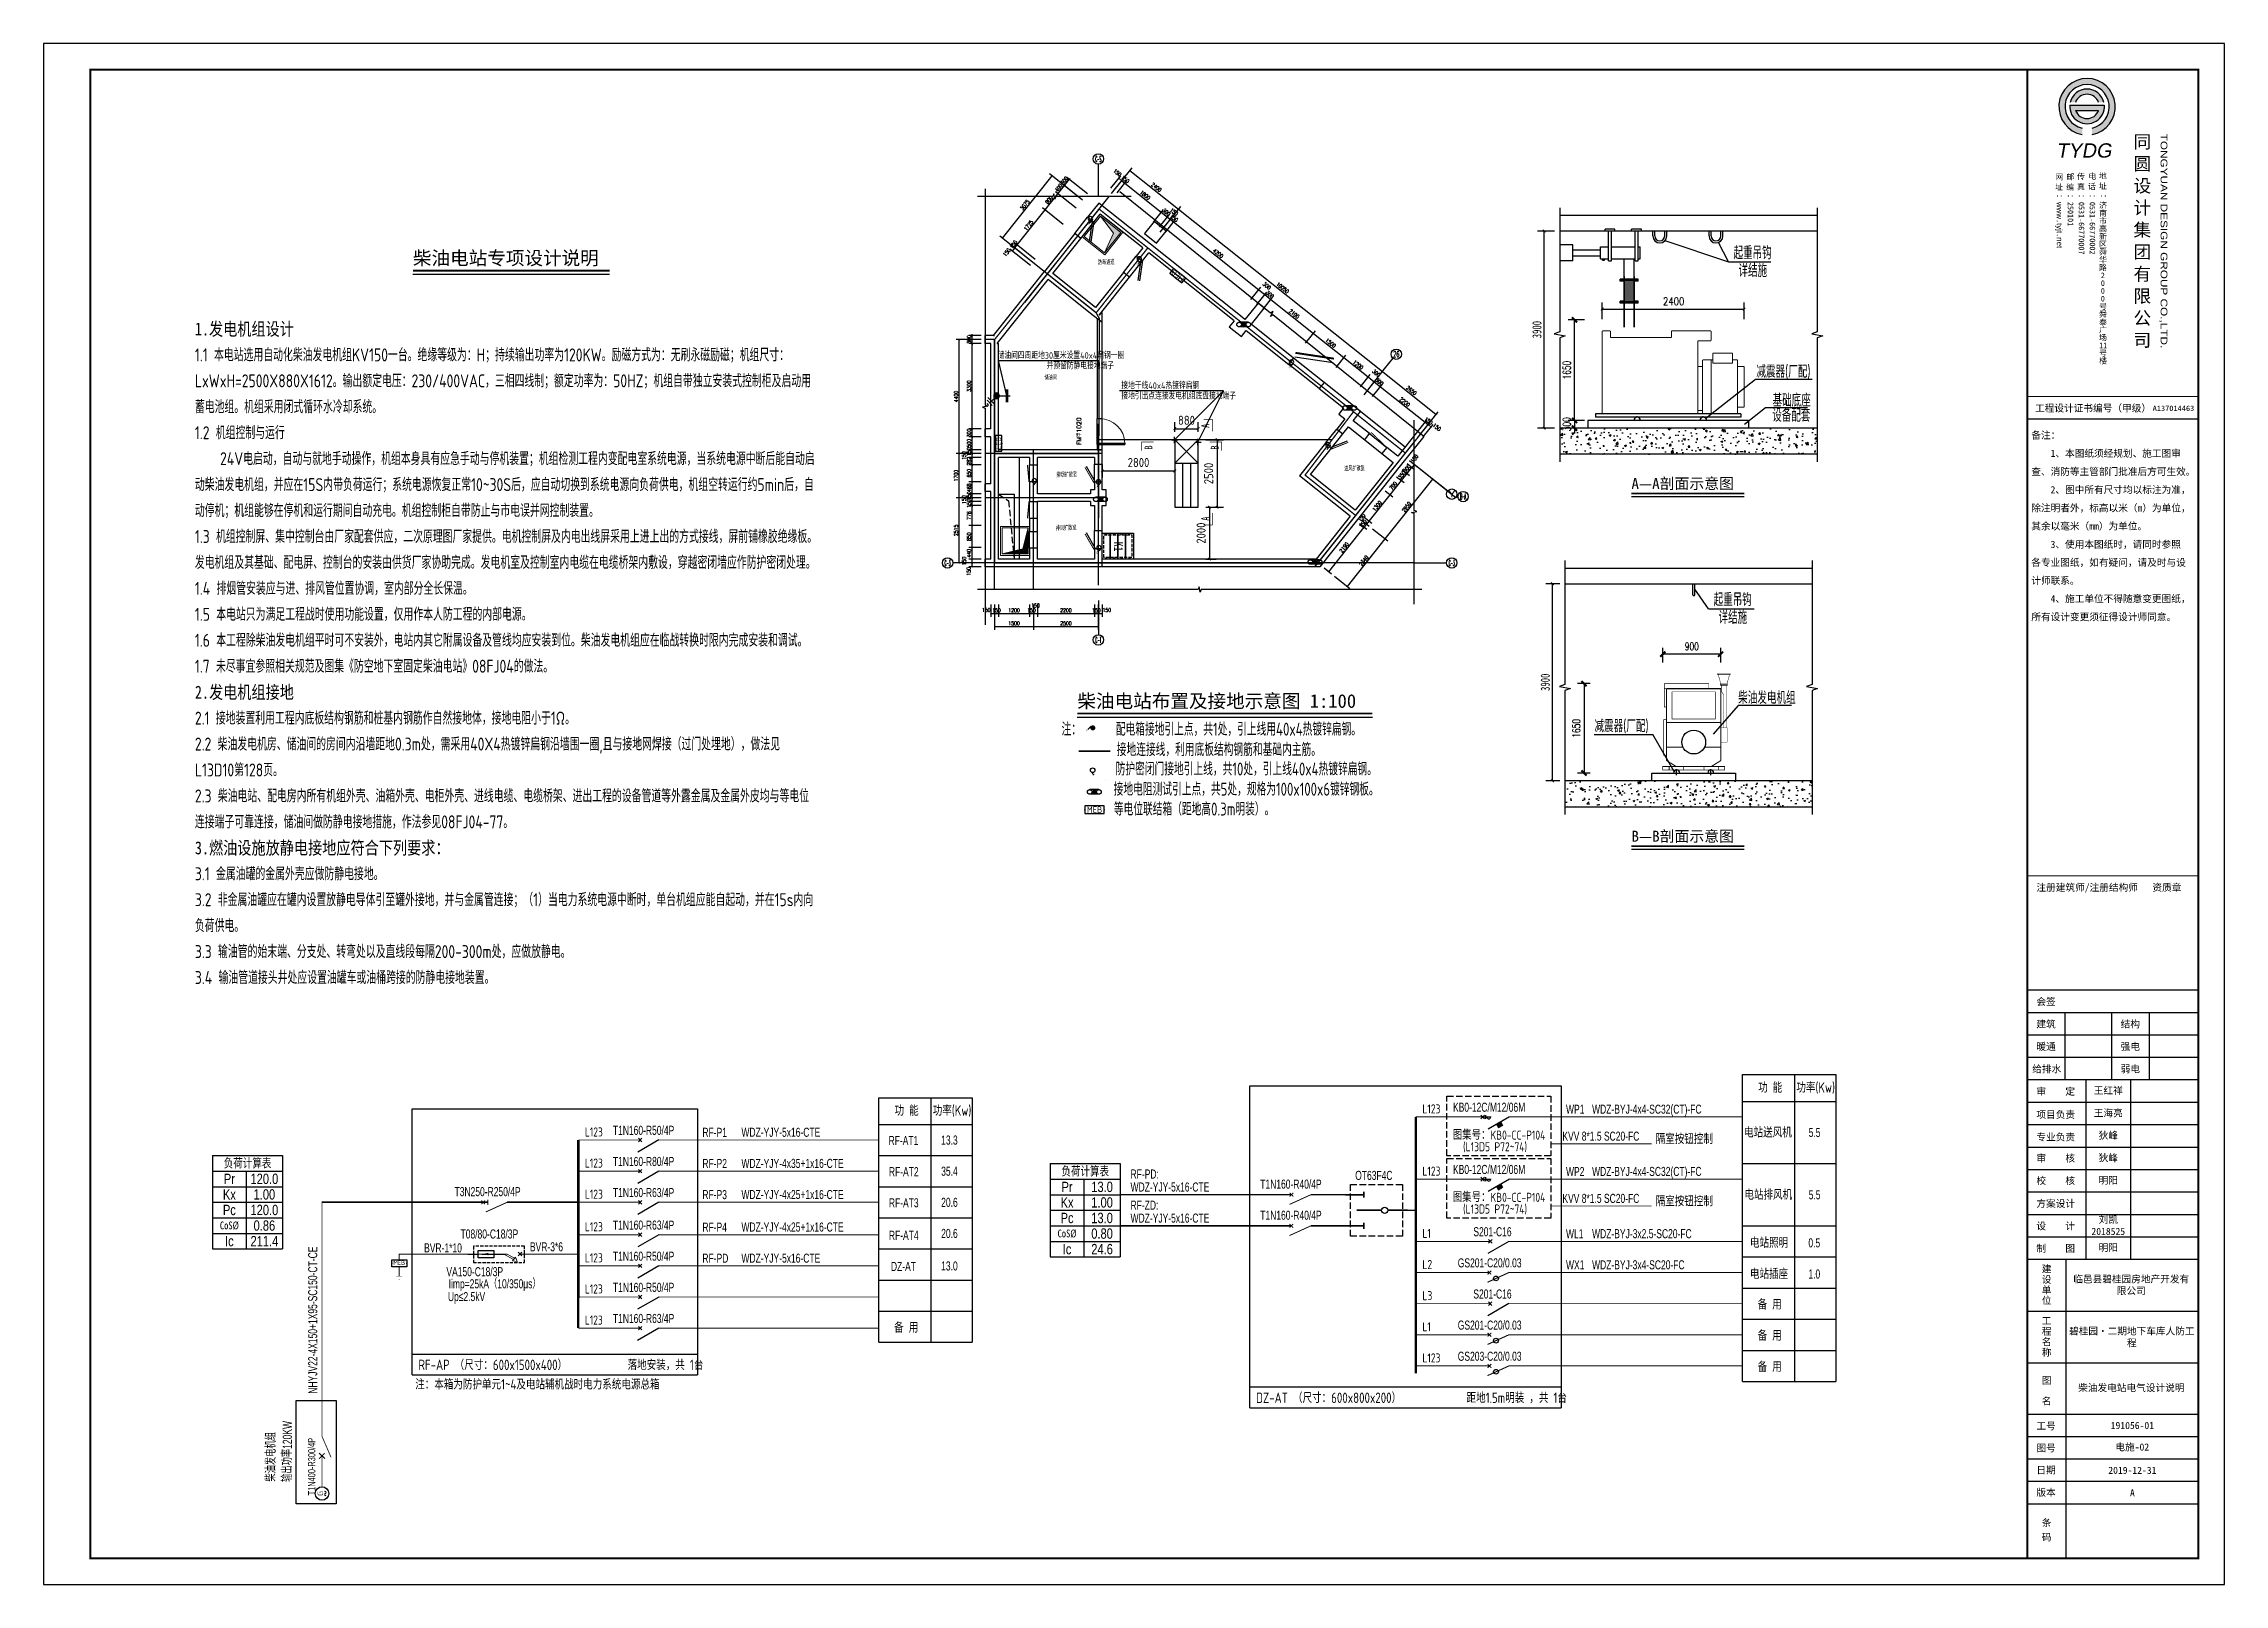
# Model space of a CAD drawing. Extents: x 1680526 to 2359975, y 920307 to 3738831.
# Drawn here: x 1784381 to 1868481, y 920307 to 979707 of the extents above; entities that cross this region are included whole.
import ezdxf
from ezdxf.enums import TextEntityAlignment as Align

# ---------------------------------------------------------------- set-up
doc = ezdxf.new("R2010")
doc.units = 0
doc.header["$LTSCALE"] = 1000
for name, pattern in [('__DASH', [0.35, 0.25, -0.1]), ('CONTINOUS', [0]), ('DASH', [0.35, 0.25, -0.1])]:
    doc.linetypes.add(name, pattern=pattern)
for name, color, linetype in [('A', 3, 'Continuous'), ('A-COLUMN', 2, 'Continuous'), ('A-PUB_HATCH', 8, 'Continuous'), ('A-WALL', 2, 'Continuous'), ('A-WINDOW', 4, 'Continuous'), ('AB', 1, 'Continuous'), ('AXIS', 3, 'Continuous'), ('AXIS_TEXT', 7, 'Continuous'), ('BORDER', 7, 'Continuous'), ('C-人防处理', 61, 'Continuous'), ('C-人防处理文字', 84, 'Continuous'), ('c-说明文字', 7, 'Continuous'), ('CAT', 3, 'Continuous'), ('DIM-照明', 3, 'Continuous'), ('DIM_SYMB', 3, 'Continuous'), ('DOOR_FIRE_TEXT', 7, 'Continuous'), ('DOTE', 1, 'Continuous'), ('ECA_TK', 7, 'Continuous'), ('ELEMENT', 3, 'Continuous'), ('EQUIP-动力', 3, 'Continuous'), ('EQUIP-安防', 3, 'Continuous'), ('EQUIP-箱柜', 3, 'Continuous'), ('GDXT', 7, 'Continuous'), ('LWIRE', 30, 'Continuous'), ('MID', 7, 'Continuous'), ('PUB_DIM', 3, 'Continuous'), ('R_人防洗消集水坑', 32, 'Continuous'), ('RF-JSK', 9, 'Continuous'), ('RF-M', 4, 'Continuous'), ('RF-QT', 5, 'Continuous'), ('SIG_TEXT', 53, 'Continuous'), ('TEL_DIM', 3, 'Continuous'), ('TEL_LEAD', 3, 'Continuous'), ('TEL_SYMB', 3, 'Continuous'), ('TEL_TEXT', 7, 'Continuous'), ('tk', 7, 'Continuous'), ('WIRE-接地', 30, 'Ground'), ('WIRE-母线', 6, 'Continuous'), ('WIRE-系统', 4, 'Continuous'), ('人防填充改', 8, 'Continuous'), ('桥架', 4, 'DASH'), ('电气', 3, 'Continuous'), ('系统字体', 3, 'Continuous')]:
    doc.layers.add(name, color=color, linetype=linetype)
doc.layers.add('HOLE', color=52, linetype='Continuous', lineweight=15)
doc.layers.add('RF-WZ', color=110, linetype='Continuous', lineweight=0)
doc.styles.add('8B2_02', font='tssdeng.shx', dxfattribs={"width": 0.7, "bigfont": 'TSSDCHN.shx'})
doc.styles.add('_TCH_AXIS', font='COMPLEX', dxfattribs={"bigfont": 'GBCBIG'})
doc.styles.add('_TCH_DIM_T3', font='SIMPLEX', dxfattribs={"width": 0.705882, "bigfont": 'GBCBIG'})
doc.styles.add('_TCH_WINDOW', font='SIMPLEX', dxfattribs={"height": 3.5, "bigfont": 'GBCBIG'})
doc.styles.add('_TEL_DIM', font='TSSDENG', dxfattribs={"width": 0.8, "height": 3.5, "bigfont": 'TSSDCHN'})
doc.styles.add('BZHZ', font='bzxw.shx', dxfattribs={"width": 0.8, "bigfont": 'bzhz.shx'})
doc.styles.add('CCDI_T0G_01', font='arial.ttf')
doc.styles.add('COMPLEX', font='COMPLEX')
doc.styles.add('DIM_FONT', font='SIMPLEX', dxfattribs={"width": 0.7, "bigfont": 'GBCBIG'})
doc.styles.add('HZ', font='')
doc.styles.get("Standard").update_dxf_attribs({"font": 'GBENOR', "bigfont": 'GBCBIG'})
doc.styles.add('SUNTXT', font='', dxfattribs={"height": 273})
doc.styles.add('TG_LINETYPE', font='TSSDENG', dxfattribs={"width": 0.8, "height": 3, "bigfont": 'TSSDCHN'})
doc.styles.add('TSSD_Rein', font='Tssdeng.shx', dxfattribs={"width": 0.7, "bigfont": 'hztxt.shx'})
doc.styles.add('tyad', font='swissk.ttf', dxfattribs={"height": 2.5})
doc.styles.add('TYDG_01', font='', dxfattribs={"width": 0.8})
doc.styles.add('TYDG_02', font='TSSDENG', dxfattribs={"width": 0.8, "bigfont": 'TSSDCHN'})
doc.styles.add('宋体', font='bzxw.shx', dxfattribs={"width": 0.8, "bigfont": 'bzhz.shx'})
doc.styles.add('探索者', font='TSSDENG.shx', dxfattribs={"width": 0.8, "height": 350, "bigfont": 'TSSDCHN.shx'})
doc.styles.add('样式 1', font='', dxfattribs={"width": 0.9, "height": 0.85})
doc.styles.add('电气', font='tssdeng.shx', dxfattribs={"width": 0.8, "bigfont": 'tssdchn.shx'})
doc.styles.add('黑体', font='simhei.ttf', dxfattribs={"height": 10})
doc.styles.add('黑体1_T3', font='simhei.ttf', dxfattribs={"width": 0.7})
doc.styles.get('HZ').set_extended_font_data('SimSun')
doc.styles.get('SUNTXT').set_extended_font_data('SimSun')
doc.styles.get('TYDG_01').set_extended_font_data('SimSun')
doc.styles.get('样式 1').set_extended_font_data('SimSun')
doc.linetypes.add('Ground', pattern='A,0.75,-0.125,[135,sr.shx,S=0.1,R=0,X=-0.15,Y=0],0.125,-0.125', length=1.125)
doc.linetypes.add('TG_接地', pattern='A,0.75,0,["/",TG_LINETYPE,S=0.05,R=-8.594367,X=-0.1,Y=-0.045],0.65,-0.13,0.13,-0.13', length=2)
doc.dimstyles.new('_TCH_ARCH&&100', dxfattribs={"dimtxt": 350, "dimasz": 100, "dimexe": 250, "dimexo": 300, "dimgap": 100, "dimtad": 1, "dimdec": 0, "dimzin": 0, "dimdsep": 46, "dimtxsty": '黑体1_T3', "dimblk": 'ARCHTICK', "dimcen": 0.09, "dimclrt": 7, "dimazin": 2, "dimtfac": 1, "dimtdec": 0, "dimtix": 1, "dimtmove": 2, "dimatfit": 3, "dimldrblk": 'ARCHTICK', "dimfxl": 0, "dimtolj": 1, "dimtzin": 0, "dimarcsym": 0})
doc.dimstyles.new('_TCH_ARCH&&50', dxfattribs={"dimtxt": 148.75, "dimasz": 50, "dimexe": 125, "dimexo": 150, "dimgap": 50, "dimtad": 1, "dimdec": 0, "dimzin": 0, "dimdsep": 46, "dimtxsty": '_TCH_DIM_T3', "dimblk": 'ARCHTICK', "dimcen": 0.09, "dimclrt": 7, "dimazin": 2, "dimtfac": 1, "dimtdec": 0, "dimtix": 1, "dimtmove": 2, "dimatfit": 3, "dimfxl": 0, "dimtolj": 1, "dimtzin": 0, "dimarcsym": 0})
doc.dimstyles.new('DIMN200', dxfattribs={"dimscale": 2, "dimtxt": 300, "dimasz": 200, "dimexe": 250, "dimexo": 300, "dimgap": 150, "dimtad": 1, "dimdec": 0, "dimzin": 0, "dimdsep": 46, "dimtxsty": 'DIM_FONT', "dimblk": 'ARCHTICK', "dimcen": 0.09, "dimclrt": 7, "dimazin": 2, "dimtfac": 1, "dimtdec": 0, "dimtix": 1, "dimtmove": 2, "dimatfit": 3, "dimfxl": 0, "dimtolj": 1, "dimtzin": 0, "dimarcsym": 0})
doc.dimstyles.get("Standard").update_dxf_attribs({"dimscale": 100, "dimtxt": 3.5, "dimasz": 1, "dimexe": 2.5, "dimexo": 3, "dimgap": 1.5, "dimtad": 1, "dimdec": 0, "dimzin": 0, "dimdsep": 46, "dimtxsty": 'Standard', "dimblk": 'ARCHTICK', "dimcen": 0.09, "dimadec": 0, "dimazin": 0, "dimtfac": 1, "dimtdec": 0, "dimtix": 1, "dimtmove": 2, "dimatfit": 3, "dimfxl": 0, "dimtolj": 1, "dimtzin": 0, "dimarcsym": 0})

msp = doc.modelspace()

# ---------------------------------------------------------------- texts
at = {"layer": 'C-人防处理', "color": 3, "lineweight": -3, "style": 'TSSD_Rein', "width": 0.7}
for s, p in [('起重吊钩', (1849552.2, 971391.9)), ('详结施', (1849742.2, 970704.8)), ('设备配套', (1851044.4, 965127.7)), ('基础底座', (1851058.1, 965704.4)), ('起重吊钩', (1848784.3, 958023.5)), ('详结施', (1848974.3, 957336.4))]:
    msp.add_text(s, height=500, rotation=359.999999, dxfattribs=at).set_placement(p)
at = {"layer": 'c-说明文字', "color": 3, "linetype": 'Continuous', "style": 'TSSD_Rein', "width": 0.7}
for s, p in [('减震器(厂配)', (1850431.4, 966827.4)), ('柴油发电机组', (1849729.6, 954252.3)), ('减震器(厂配)', (1844187.8, 953161.9))]:
    msp.add_text(s, height=480, dxfattribs=at).set_placement(p)
at = {"layer": 'CAT', "color": 3, "style": 'DIM_FONT', "width": 0.8}
msp.add_text('2400', height=300, dxfattribs=at).set_placement((1846828.5, 969623.5))
at = {"layer": 'DIM-照明', "color": 2, "lineweight": -3, "style": '样式 1', "width": 0.75}
for s, p in [('A', (1829332.2, 964894.2)), ('B', (1827138.1, 964056.3)), ('B', (1829692.9, 964056.3)), ('A', (1829332.2, 961313.8))]:
    msp.add_text(s, height=300, rotation=89.999742, dxfattribs=at).set_placement(p)
at = {"layer": 'DIM_SYMB', "color": 7, "style": '黑体'}
for s, height, p in [('柴油电站专项设计说明', 525.74, (1798620.5, 971179.6)), ('A—A剖面示意图 ', 420.59, (1845616, 962537.8)), ('柴油电站布置及接地示意图 1:100', 525.738, (1824245.1, 954100.2)), ('B—B剖面示意图 ', 420.59, (1845616, 948940.8))]:
    msp.add_text(s, height=height, dxfattribs=at).set_placement(p)
at = {"layer": 'ELEMENT', "flags": 9}
msp.add_attdef('S', (1801132, 935038.9), '断路器', height=0.01, rotation=90, dxfattribs=at)
at = {"layer": 'RF-WZ', "style": '8B2_02', "width": 0.7}
for s, p in [('防毒通道', (1825039.1, 971178.8)), ('储油间', (1822979.7, 966741.1)), ('排烟扩散室', (1823439.1, 962989.8)), ('进风扩散室', (1834538.9, 963228)), ('排风扩散室', (1823418.1, 960935.1))]:
    msp.add_text(s, height=175, rotation=1.467413, dxfattribs=at).set_placement(p)
at = {"layer": 'SIG_TEXT'}
for s, height, style, width, p in [('功 能', 400, 'TYDG_02', 0.8, (1850501.7, 939265)), ('功率(Kw)', 400, 'TYDG_02', 0.8, (1851973.6, 939265)), ('功 能', 400, 'TYDG_02', 0.8, (1817196.4, 938374.6)), ('功率(Kw)', 400, 'TYDG_02', 0.8, (1818668.3, 938374.6)), ('KB0-12C/M12/06M', 350, '宋体', 0.7, (1838733.1, 938527.8)), ('WP1', 350, '宋体', 0.7, (1843090.8, 938449.3)), ('WDZ-BYJ-4x4-SC32(CT)-FC', 350, '宋体', 0.7, (1844096, 938452.4)), ('T1N160-R50/4P', 350, '宋体', 0.7, (1806334, 937637.4)), ('RF-P1', 350, '宋体', 0.7, (1809785.6, 937558.9)), ('WDZ-YJY-5x16-CTE', 350, '宋体', 0.7, (1811291.1, 937562)), ('KVV 8*1.5 SC20-FC', 350, '宋体', 0.7, (1842951.2, 937412.6)), ('隔室按钮控制', 400, 'TYDG_02', 0.8, (1846548.8, 937283.4)), ('5.5', 350, '宋体', 0.7, (1852449.9, 937551.9)), ('13.3', 350, '宋体', 0.7, (1818994.6, 937261.5)), ('T1N160-R80/4P', 350, '宋体', 0.7, (1806334, 936437.4)), ('RF-P2', 350, '宋体', 0.7, (1809785.6, 936358.9)), ('WDZ-YJY-4x35+1x16-CTE', 350, '宋体', 0.7, (1811291.1, 936362)), ('35.4', 350, '宋体', 0.7, (1818994.6, 936061.5)), ('RF-PD:', 350, '宋体', 0.7, (1826296.8, 935952.3)), ('OT63F4C', 350, '宋体', 0.7, (1834961.5, 935899.2)), ('KB0-12C/M12/06M', 350, '宋体', 0.7, (1838733.1, 936127.8)), ('WP2', 350, '宋体', 0.7, (1843090.8, 936049.3)), ('WDZ-BYJ-4x4-SC32(CT)-FC', 350, '宋体', 0.7, (1844096, 936052.4)), ('T3N250-R250/4P', 350, '宋体', 0.7, (1800227.5, 935273.1)), ('T1N160-R63/4P', 350, '宋体', 0.7, (1806334, 935237.4)), ('RF-P3', 350, '宋体', 0.7, (1809785.6, 935158.9)), ('WDZ-YJY-4x25+1x16-CTE', 350, '宋体', 0.7, (1811291.1, 935162)), ('20.6', 350, '宋体', 0.7, (1818994.6, 934861.5)), ('WDZ-YJY-5x16-CTE', 350, '宋体', 0.7, (1826296.8, 935452.3)), ('T1N160-R40/4P', 350, '宋体', 0.7, (1831300.2, 935563.3)), ('KVV 8*1.5 SC20-FC', 350, '宋体', 0.7, (1842951.2, 935012.6)), ('隔室按钮控制', 400, 'TYDG_02', 0.8, (1846548.8, 934883.4)), ('5.5', 350, '宋体', 0.7, (1852449.9, 935151.9)), ('T1N160-R63/4P', 350, '宋体', 0.7, (1806333.9, 933984.3)), ('WDZ-YJY-5x16-CTE', 350, '宋体', 0.7, (1826296.8, 934252.3)), ('RF-ZD:', 350, '宋体', 0.7, (1826296.8, 934752.3)), ('T1N160-R40/4P', 350, '宋体', 0.7, (1831300.2, 934363.3)), ('T08/80-C18/3P', 350, '宋体', 0.7, (1800459.7, 933641.3)), ('RF-P4', 350, '宋体', 0.7, (1809785.5, 933905.8)), ('WDZ-YJY-4x25+1x16-CTE', 350, '宋体', 0.7, (1811291.1, 933908.9)), ('20.6', 350, '宋体', 0.7, (1818994.7, 933661.5)), ('S201-C16', 350, '宋体', 0.7, (1839517.1, 933727.7)), ('WL1', 350, '宋体', 0.7, (1843090.8, 933649.2)), ('WDZ-BYJ-3x2.5-SC20-FC', 350, '宋体', 0.7, (1844096, 933652.3)), ('0.5', 350, '宋体', 0.7, (1852438, 933298.8)), ('BVR-1*10', 350, '宋体', 0.7, (1799055, 933103.8)), ('BVR-3*6', 350, '宋体', 0.7, (1803135.9, 933145.8)), ('T1N160-R50/4P', 350, '宋体', 0.7, (1806334, 932784.3)), ('RF-PD', 350, '宋体', 0.7, (1809785.6, 932705.8)), ('WDZ-YJY-5x16-CTE', 350, '宋体', 0.7, (1811291.1, 932708.9)), ('13.0', 350, '宋体', 0.7, (1818994.6, 932408.4)), ('GS201-C20/0.03', 350, '宋体', 0.7, (1838917.3, 932527.7)), ('WX1', 350, '宋体', 0.7, (1843090.8, 932449.2)), ('WDZ-BYJ-3x4-SC20-FC', 350, '宋体', 0.7, (1844096, 932452.3)), ('VA150-C18/3P ', 350, '宋体', 0.7, (1799913.4, 932186.7)), ('Iimp=25kA（10/350μs）', 350, '宋体', 0.7, (1800000.1, 931720.6)), ('T1N160-R50/4P', 350, '宋体', 0.7, (1806334.5, 931584.3)), ('1.0', 350, '宋体', 0.7, (1852437.9, 932098.8)), ('Up≤2.5kV ', 350, '宋体', 0.7, (1799972.6, 931228.1)), ('S201-C16', 350, '宋体', 0.7, (1839517.1, 931327.7)), ('备 用', 400, 'TYDG_02', 0.8, (1850480.4, 930901.7)), ('T1N160-R63/4P', 350, '宋体', 0.7, (1806333.8, 930384.3)), ('备 用', 400, 'TYDG_02', 0.8, (1817181.5, 930011.3)), ('GS201-C20/0.03', 350, '宋体', 0.7, (1838917.3, 930127.7)), ('备 用', 400, 'TYDG_02', 0.8, (1850480.4, 929701.7)), ('RF-AP （尺寸：600x1500x400）            落地安装，共 1台 ', 400, 'TYDG_02', 0.8, (1798835.3, 928570.6)), ('GS203-C20/0.03', 350, '宋体', 0.7, (1838917.3, 928927.7)), ('备 用', 400, 'TYDG_02', 0.8, (1850480.4, 928498.3)), ('注：本箱为防护单元1~4及电站辅机战时电力系统电源总箱', 400, 'TYDG_02', 0.8, (1798709.7, 927819.8)), ('DZ-AT （尺寸：600x800x200）             距地1.5m明装 ，共 1台 ', 400, 'TYDG_02', 0.8, (1831140.5, 927301.2))]:
    msp.add_text(s, height=height, dxfattribs=dict(at, style=style, width=width)).set_placement(p)
for s, height, style, width, p in [('电站送风机', 400, 'TYDG_02', 0.8, (1850877.3, 937533.2)), ('RF-AT1', 350, '宋体', 0.7, (1817539.4, 937242.8)), ('RF-AT2', 350, '宋体', 0.7, (1817551, 936042.8)), ('RF-AT3', 350, '宋体', 0.7, (1817551, 934842.8)), ('电站排风机', 400, 'TYDG_02', 0.8, (1850891, 935133.2)), ('RF-AT4', 350, '宋体', 0.7, (1817550.9, 933589.7)), ('电站照明', 400, 'TYDG_02', 0.8, (1850920, 933280.1)), ('DZ-AT', 350, '宋体', 0.7, (1817539.4, 932389.7)), ('电站插座', 400, 'TYDG_02', 0.8, (1850919.9, 932080.1))]:
    msp.add_text(s, height=height, dxfattribs=dict(at, style=style, width=width)).set_placement(p, align=Align.CENTER)
at = {"layer": 'SIG_TEXT', "style": '宋体', "width": 0.7}
for s, height, p in [('NHYJV22-4X150+1X95-SC150-CT-CE', 350, (1794933.4, 927657)), ('输出功率120KW', 350, (1793953.3, 924257.8)), ('柴油发电机组', 350, (1793327.6, 924269.6)), ('T1N400-R300/4P', 280, (1794857.8, 923738.4))]:
    msp.add_text(s, height=height, rotation=90, dxfattribs=at).set_placement(p)
at = {"layer": 'TEL_LEAD', "color": 7, "style": 'TYDG_02', "width": 0.8}
for s, p in [('储油间四周距地30厘米设置40x4扁钢一圈', (1821169.5, 967559.6)), ('并预留防静电接地端子', (1823060.1, 967159.6)), ('接地干线40x4热镀锌扁钢', (1825941.2, 966397)), ('接地引出点连接发电机组底盘接地端子', (1825941.2, 965997))]:
    msp.add_text(s, height=250, dxfattribs=at).set_placement(p)
at = {"layer": 'TEL_TEXT', "color": 0, "style": '电气', "width": 0.75}
for s, p in [('注：', (1823634.5, 953026.5, 503768.1)), ('配电箱接地引上点，共1处，引上线用40x4热镀锌扁钢。', (1825729.8, 953026.5, 503768.1)), ('防护密闭门接地引上线，共10处，引上线40x4热镀锌扁钢。', (1825722.9, 951492.4, 503768.1)), ('接地连接线，利用底板结构钢筋和基础内主筋。', (1825766.5, 952239.3, 503768.1)), ('接地电阻测试引上点，共5处，规格为100x100x6镀锌钢板。', (1825646.1, 950713.9, 503768.1)), ('等电位联结箱（距地高0.3m明装）。', (1825653.1, 949947.1, 503768.1))]:
    msp.add_text(s, height=500, rotation=360, dxfattribs=at).set_placement(p)
at = {"layer": 'TEL_TEXT', "insert": (1790214.5, 968956.7), "char_height": 500, "width": 23932.301, "attachment_point": 1, "line_spacing_factor": 1.2, "style": '电气'}
msp.add_mtext('\\A1;{\\fSimHei|b0|i0|c134|p49;\\C3;1.发电机组设计\\P\\Ftssdeng,tssdchn|c134;\\C0;1.1 本电站选用自动化柴油发电机组\\C1;KV150\\C0;一台。绝缘等级为：H；持续输出功率为\\C1;120KW\\C0;。励磁方式为：无刷永磁励磁；机组尺寸：LxWxH=2500X880X1612。输出额定电压：230/400VAC，三相四线制；额定功率为：50HZ；机组自带独立安装式控制柜及启动用蓄电池组。机组采用闭式循环水冷却系统。\\P1.2 机组控制与运行\\P    24V电启动，自动与就地手动操作，机组本身具有应急手动与停机装置；机组检测工程内变配电室系统电源，当系统电源中断后能自动启动柴油发电机组，并应在15S内带负荷运行；系统电源恢复正常10~30S后，应自动切换到系统电源向负荷供电，机组空转运行约5min后，自动停机；机组能够在停机和运行期间自动充电。机组控制柜自带防止与市电误并网控制装置。\\P1.3 机组控制屏、集中控制台由厂家配套供应，二次原理图厂家提供。电机控制屏及内电出线屏采用上进上出的方式接线，屏前铺橡胶绝缘板。发电机组及其基础、配电屏、控制台的安装由供货厂家协助完成。发电机室及控制室内电缆在电缆桥架内敷设，穿越密闭墙应作防护密闭处理。\\P1.4 排烟管安装应与进、排风管位置协调，室内部分全长保温。\\P1.5 本电站只为满足工程战时使用功能设置，仅用作本人防工程的内部电源。\\P1.6 本工程除柴油发电机组平时可不安装外，电站内其它附属设备及管线均应安装到位。柴油发电机组应在临战转换时限内完成安装和调试。\\P1.7 未尽事宜参照相关规范及图集《防空地下室固定柴油电站》08FJ04的做法。\\P\\fSimHei|b0|i0|c134|p49;\\C3;2.发电机组接地\\P\\Ftssdeng,tssdchn|c134;\\H0.99997x;\\C0;2.1 接地装置利用工程内底板结构钢筋和桩基内钢筋作自然接地体，接地电阻小于1Ω。\\H0.99998x;\\P2.2 柴油发电机房、储油间的房间内沿墙距地0.3m处，需采用40X4热镀锌扁钢沿墙围一圈,且与接地网焊接（过门处埋地），做法见L13D10第128页。\\P2.3 柴油电站、配电房内所有机组外壳、油箱外壳、电柜外壳、进线电缆、电缆桥架、进出工程的设备管道等外露金属及金属外皮均与等电位连接端子可靠连接，储油间做防静电接地措施，作法参见08FJ04-77。\\P\\fSimHei|b0|i0|c134|p49;\\H1.0001x;\\C3;3.燃油设施放静电接地应符合下列要求：\\Ftssdeng,tssdchn|c134;\\H0.99995x;\\C0;\\P3.1 金属油罐的金属外壳应做防静电接地。\\P3.2 非金属油罐应在罐内设置放静电导体引至罐外接地，并与金属管连接；（1）当电力系统电源中断时，单台机组应能自起动，并在15s内向负荷供电。\\P3.3 输油管的始末端、分支处、转弯处以及直线段每隔200-300m处，应做放静电。\\P3.4 输油管道接头井处应设置油罐车或油桶跨接的防静电接地装置。}', dxfattribs=at)
at = {"layer": 'tk', "char_height": 273, "attachment_point": 5}
for s, insert, width, style in [('王红祥', (1864003, 939330.5), 1709, 'SUNTXT'), ('王海亮', (1864003, 938465.5), 1709, 'SUNTXT'), ('狄峰', (1864003, 937600.5), 1709, 'SUNTXT'), ('狄峰', (1864003, 936735.5), 1709, 'SUNTXT'), ('明阳', (1864003, 935870.5), 1709, 'SUNTXT'), ('刘凯2018525', (1864003, 934140.5), 1709, 'SUNTXT'), ('明阳', (1864003, 933275.5), 1709, 'SUNTXT'), ('临邑县碧桂园房地产开发有限公司', (1864889.5, 931835.5), 4672, '黑体'), ('碧桂园·二期地下车库人防工程', (1864909.4, 929829.7), 4911.999, '黑体'), ('柴油发电站电气设计说明', (1864891.5, 927870.5), 4698, '黑体'), ('191056-01', (1864932, 926431.5), 5097, '黑体'), ('电施-02', (1864929, 925587), 4839, '黑体'), ('2019-12-31', (1864932, 924701.5), 5097, '黑体'), ('A', (1864932, 923836.5), 5097, '黑体')]:
    msp.add_mtext(s, dxfattribs=dict(at, insert=insert, width=width, style=style))
at = {"layer": '系统字体', "color": 43, "width": 0.8}
for s, style, p in [('L123', '探索者', (1837552.8, 938464)), ('L123', '探索者', (1805251.6, 937573.6)), ('图集号：KB0-CC-P104', 'TYDG_02', (1838721.6, 937452.5)), ('(L13D5 P72~74)', 'TYDG_02', (1839121.6, 937002.5)), ('L123', '探索者', (1805251.6, 936373.6)), ('L123', '探索者', (1837552.8, 936064)), ('L123', '探索者', (1805251.6, 935173.6)), ('图集号：KB0-CC-P104', 'TYDG_02', (1838721.6, 935052.5)), ('(L13D5 P72~74)', 'TYDG_02', (1839121.6, 934602.5)), ('L123', '探索者', (1805251.6, 933920.5)), ('L1', '探索者', (1837552.8, 933663.9)), ('L123', '探索者', (1805250.9, 932720.5)), ('L2', '探索者', (1837552.8, 932463.9)), ('L123', '探索者', (1805250.2, 931520.5)), ('L3', '探索者', (1837552.8, 931263.9)), ('L123', '探索者', (1805249.5, 930320.5)), ('L1', '探索者', (1837552.8, 930063.9)), ('L123', '探索者', (1837552.8, 928863.9))]:
    msp.add_text(s, height=350, dxfattribs=dict(at, style=style)).set_placement(p)

# ---------------------------------------------------------------- blocks, each defined once
blk = doc.blocks.new('dzjc')
at = {"layer": '桥架', "color": 2, "ltscale": 3}
for p, q in [((140, 140), (-140, 140)), ((140, 0), (-140, 0)), ((3, 69), (-47, 20))]:
    blk.add_line(p, q, dxfattribs=at)
at = {"layer": '桥架', "color": 2, "ltscale": 3, "const_width": 70}
blk.add_lwpolyline([(-22, 44, 1), (28, 94, 1)], format="xyb", close=True, dxfattribs=at)
at = {"layer": '桥架', "color": 2, "ltscale": 3}
blk.add_lwpolyline([(28, 94, 0, 0, 0), (246, 313, 35, 0, 0), (340, 406, 0, 0, 0)], format="xyseb", dxfattribs=at)
for centre in [(-140, 70), (140, 70)]:
    blk.add_circle(centre, 70, dxfattribs=at)
blk = doc.blocks.new('321')
at = {"color": 2}
blk.add_line((48, -172), (-62, -62), dxfattribs=at)
blk.add_lwpolyline([(62, 62, 0, 0, 0), (338, 338, 44.1, 0, 0), (456, 456, 0, 0, 0)], format="xyseb", dxfattribs=at)
at = {"color": 2, "const_width": 4.41}
for points in [[(89, -131), (6, -214)], [(100, -170), (45, -224)], [(111, -209), (85, -235)]]:
    blk.add_lwpolyline(points, dxfattribs=at)
at = {"color": 2}
blk.add_circle((0, 0), 88.2, dxfattribs=at)
blk = doc.blocks.new('_ArchTick')
at = {"color": 0, "linetype": 'ByBlock', "const_width": 0.4}
blk.add_lwpolyline([(-0.5, -0.5), (0.5, 0.5)], dxfattribs=at)
blk = doc.blocks.new('*D59')
at = {"layer": 'AXIS', "color": 0}
for p, q in [((1843809, 969056), (1843171, 969056)), ((1843809, 965182), (1843171, 965182))]:
    blk.add_line(p, q, dxfattribs=at)
at = {"layer": 'AXIS', "color": 0, "lineweight": -2}
blk.add_line((1843421, 965182), (1843421, 969056), dxfattribs=at)
at = {"layer": 'Defpoints', "color": 0}
for p in [(1843421, 969056), (1844109, 969056), (1844109, 965182)]:
    blk.add_point(p, dxfattribs=at)
at = {"layer": 'AXIS', "color": 0, "lineweight": -2, "xscale": 200, "yscale": 200, "zscale": 200}
for p, rotation in [((1843421, 969056), 90), ((1843421, 965182), 270)]:
    blk.add_blockref('_ArchTick', p, dxfattribs=dict(at, rotation=rotation))
at = {"layer": 'AXIS', "color": 7, "lineweight": -3, "insert": (1843121, 967119), "char_height": 300, "attachment_point": 5, "rotation": 90, "style": 'DIM_FONT'}
blk.add_mtext('\\A1;1650', dxfattribs=at)
blk = doc.blocks.new('*D60')
at = {"layer": 'AXIS', "color": 0, "lineweight": -2}
for p, q in [((1843809, 965182), (1843171, 965182)), ((1843809, 964882), (1843171, 964882)), ((1843421, 965182), (1843421, 965382)), ((1843421, 965182), (1843421, 964882)), ((1843421, 964882), (1843421, 964682))]:
    blk.add_line(p, q, dxfattribs=at)
at = {"layer": 'Defpoints', "color": 0}
for p in [(1843421, 964882), (1844109, 965182), (1844109, 964882)]:
    blk.add_point(p, dxfattribs=at)
at = {"layer": 'AXIS', "color": 0, "lineweight": -2, "xscale": 200, "yscale": 200, "zscale": 200}
for p, rotation in [((1843421, 965182), 270), ((1843421, 964882), 90)]:
    blk.add_blockref('_ArchTick', p, dxfattribs=dict(at, rotation=rotation))
at = {"layer": 'AXIS', "color": 7, "lineweight": -3, "insert": (1843121, 965032), "char_height": 300, "attachment_point": 5, "rotation": 90, "style": 'DIM_FONT'}
blk.add_mtext('\\A1;300', dxfattribs=at)
blk = doc.blocks.new('*D61')
at = {"layer": 'AXIS', "color": 0, "lineweight": -2}
for p, q in [((1846827, 955845), (1846827, 956418)), ((1849055, 955845), (1849055, 956418)), ((1849055, 956168), (1846827, 956168))]:
    blk.add_line(p, q, dxfattribs=at)
at = {"layer": 'Defpoints', "color": 0}
for p in [(1846827, 956168), (1846827, 955545), (1849055, 955545)]:
    blk.add_point(p, dxfattribs=at)
at = {"layer": 'AXIS', "color": 0, "lineweight": -2, "xscale": 200, "yscale": 200, "zscale": 200, "rotation": 180}
blk.add_blockref('_ArchTick', (1846827, 956168), dxfattribs=at)
at = {"layer": 'AXIS', "color": 0, "lineweight": -2, "xscale": 200, "yscale": 200, "zscale": 200}
blk.add_blockref('_ArchTick', (1849055, 956168), dxfattribs=at)
at = {"layer": 'AXIS', "color": 7, "lineweight": -3, "insert": (1847941, 956468), "char_height": 300, "attachment_point": 5, "style": 'DIM_FONT'}
blk.add_mtext('\\A1;900', dxfattribs=at)
blk = doc.blocks.new('*D62')
at = {"layer": 'AXIS', "color": 0}
for p, q in [((1844017, 955034), (1843537, 955034)), ((1844017, 951585), (1843537, 951585))]:
    blk.add_line(p, q, dxfattribs=at)
at = {"layer": 'AXIS', "color": 0, "lineweight": -2}
blk.add_line((1843787, 955034), (1843787, 951585), dxfattribs=at)
at = {"layer": 'Defpoints', "color": 0}
for p in [(1844317, 955034), (1843787, 951585), (1844317, 951585)]:
    blk.add_point(p, dxfattribs=at)
at = {"layer": 'AXIS', "color": 0, "lineweight": -2, "xscale": 200, "yscale": 200, "zscale": 200}
for p, rotation in [((1843787, 955034), 90), ((1843787, 951585), 270)]:
    blk.add_blockref('_ArchTick', p, dxfattribs=dict(at, rotation=rotation))
at = {"layer": 'AXIS', "color": 7, "lineweight": -3, "insert": (1843487, 953309), "char_height": 300, "attachment_point": 5, "rotation": 90, "style": 'DIM_FONT'}
blk.add_mtext('\\A1;1650', dxfattribs=at)
blk = doc.blocks.new('PDX')
at = {"layer": '桥架', "color": 2, "linetype": 'ByBlock', "ltscale": 3}
for p, q in [((2698235, 128417), (2698164, 128346)), ((2698289, 128221), (2698165, 128346))]:
    blk.add_line(p, q, dxfattribs=at)
blk.add_lwpolyline([(2698270, 128452, 0, 0, 0), (2698583, 128765, 50, 0, 0), (2698716, 128898, 0, 0, 0)], format="xyseb", dxfattribs=at)
at = {"layer": '桥架', "color": 2, "linetype": 'ByBlock', "ltscale": 3, "const_width": 100}
blk.add_lwpolyline([(2698200, 128381, 1), (2698270, 128452, 1)], format="xyb", close=True, dxfattribs=at)
at = {"layer": '桥架', "color": 2, "linetype": 'ByBlock', "ltscale": 3, "const_width": 5}
for points in [[(2698336, 128268), (2698242, 128174)], [(2698349, 128224), (2698287, 128162)], [(2698361, 128180), (2698332, 128150)]]:
    blk.add_lwpolyline(points, dxfattribs=at)
blk = doc.blocks.new('*D63')
at = {"layer": 'Defpoints', "color": 0}
for p in [(1842566, 958885), (1843151, 958885), (1843151, 951285)]:
    blk.add_point(p, dxfattribs=at)
at = {"layer": 'TEL_DIM', "color": 0, "lineweight": -2}
for p, q in [((1842851, 958885), (1842316, 958885)), ((1842566, 951285), (1842566, 958885)), ((1842851, 951285), (1842316, 951285))]:
    blk.add_line(p, q, dxfattribs=at)
at = {"layer": 'TEL_DIM', "color": 0, "lineweight": -2, "xscale": 100, "yscale": 100, "zscale": 100}
for p, rotation in [((1842566, 958885), 90), ((1842566, 951285), 270)]:
    blk.add_blockref('_ArchTick', p, dxfattribs=dict(at, rotation=rotation))
at = {"layer": 'TEL_DIM', "color": 7, "insert": (1842290, 955085), "char_height": 350, "attachment_point": 5, "rotation": 90, "style": '黑体1_T3'}
blk.add_mtext('\\A1;3900', dxfattribs=at)
blk = doc.blocks.new('*D64')
at = {"layer": 'Defpoints', "color": 0}
for p in [(1842246, 972482), (1842949, 972482), (1842949, 964882)]:
    blk.add_point(p, dxfattribs=at)
at = {"layer": 'TEL_DIM', "color": 0, "lineweight": -2}
for p, q in [((1842649, 972482), (1841996, 972482)), ((1842246, 964882), (1842246, 972482)), ((1842649, 964882), (1841996, 964882))]:
    blk.add_line(p, q, dxfattribs=at)
at = {"layer": 'TEL_DIM', "color": 0, "lineweight": -2, "xscale": 100, "yscale": 100, "zscale": 100}
for p, rotation in [((1842246, 972482), 90), ((1842246, 964882), 270)]:
    blk.add_blockref('_ArchTick', p, dxfattribs=dict(at, rotation=rotation))
at = {"layer": 'TEL_DIM', "color": 7, "insert": (1841969, 968682), "char_height": 350, "attachment_point": 5, "rotation": 90, "style": '黑体1_T3'}
blk.add_mtext('\\A1;3900', dxfattribs=at)
blk = doc.blocks.new('$equip$00002703')
for p, q in [((-0.75, 0.6), (-0.75, 0)), ((0.75, 0.6), (-0.75, 0.6)), ((-0.75, 0), (0.75, 0)), ((0.75, 0), (0.75, 0.6))]:
    blk.add_line(p, q)
at = {"const_width": 0.04}
blk.add_lwpolyline([(-0.75, 0.6), (-0.75, 0), (0.75, 0), (0.75, 0.6), (-0.75, 0.6), (-0.75, 0)], dxfattribs=at)
for p in [(-0.75, 0.3), (0, 0.6), (0, 0), (0.75, 0.3)]:
    blk.add_point(p)
at = {"color": 7}
blk.add_attdef('$TEXT$', text='', height=0.5, dxfattribs=at).set_placement((0, 0.3), align=Align.MIDDLE_CENTER)
at = {"color": 7, "style": '_TEL_DIM', "flags": 1}
for tag in ['A', 'REMARK']:
    blk.add_attdef(tag, text='', height=0.00002, dxfattribs=at).set_placement((0, 0), align=Align.MIDDLE_CENTER)
blk = doc.blocks.new('10B_A1E图框')
h = blk.add_hatch(color=256)
h.paths.add_polyline_path([(786.16, 558.97), (786.16, 561.39, -8.823966), (789.97, 561.39), (789.97, 558.98, 11.333343)])
h.paths.add_polyline_path([(781.52, 571.34), (783.6, 571.34, -0.711417), (792.46, 571.34), (794.54, 571.34, 0.79114)], flags=17)
h.paths.add_polyline_path([(781.36, 570.26, 1.071858), (794.7, 570.26)], flags=17)
h.paths.add_polyline_path([(792.44, 568.2, -0.701619), (783.62, 568.2)], flags=16)
for p, q in [((765, 184), (765, 584)), ((765, 184), (765, 584)), ((765, 184), (765, 584)), ((781.36, 570.26), (794.7, 570.26)), ((783.62, 568.2), (792.44, 568.2))]:
    blk.add_line(p, q)
at = {"const_width": 0.5}
blk.add_lwpolyline([(831, 457.96), (765, 457.96)], dxfattribs=at)
blk.add_lwpolyline([(831, 457.96), (765, 457.96)], dxfattribs=at)
for centre, radius, start, end in [((788.05, 569.69), 10.88, 280.13244, 259.96265), ((788.05, 569.69), 8.52, 282.99261, 257.13015), ((788.03, 569.8), 6.69, 13.30217, 166.69783), ((788.03, 569.8), 4.69, 19.14259, 160.85741), ((788.03, 569.8), 6.69, 176.02725, 3.97275), ((788.03, 569.8), 4.69, 199.89154, 340.10846)]:
    blk.add_arc(centre, radius, start, end)
at = {"layer": 'ECA_TK'}
for p, q in [((765, 220.51), (831, 220.51)), ((779.58, 194.56), (779.58, 220.51)), ((797.5, 220.51), (797.5, 194.56)), ((812.08, 194.56), (812.08, 220.51)), ((765, 211.86), (831, 211.86)), ((765, 203.21), (831, 203.21)), ((787.68, 125.36), (787.68, 194.56)), ((804.77, 194.56), (804.77, 125.36)), ((765, 185.91), (831, 185.91)), ((765, 177.26), (831, 177.26)), ((765, 168.61), (831, 168.61)), ((765, 159.96), (831, 159.96)), ((765, 151.31), (831, 151.31)), ((765, 142.66), (831, 142.66)), ((765, 134.01), (831, 134.01)), ((765, 125.36), (831, 125.36)), ((780.03, 10), (780.03, 125.36)), ((765, 105.36), (831, 105.36)), ((765, 85.36), (831, 85.36)), ((831, 56.92), (765, 56.92)), ((831, 48.27), (765, 48.27)), ((831, 39.62), (765, 39.62)), ((831, 30.97), (765, 30.97))]:
    blk.add_line(p, q, dxfattribs=at)
blk.add_lwpolyline([(0, 0), (841, 0), (841, 594), (0, 594)], close=True, dxfattribs=at)
at = {"layer": 'ECA_TK', "const_width": 0.8}
blk.add_lwpolyline([(831, 10), (831, 584), (18, 584), (18, 10)], close=True, dxfattribs=at)
at = {"layer": 'ECA_TK'}
for points, const_width in [([(765, 10), (765, 584)], 0.8), ([(765, 457.96), (831, 457.96)], 0.5), ([(765, 449.25), (831, 449.25)], 0.5), ([(765, 273.16), (831, 273.16)], 0.5), ([(765, 229.16), (831, 229.16)], 0.5), ([(765, 194.56), (831, 194.56)], 0.5), ([(831, 65.57), (765, 65.57)], 0.5)]:
    blk.add_lwpolyline(points, dxfattribs=dict(at, const_width=const_width))
at = {"style": 'tyad', "oblique": 10}
blk.add_text('TYDG', height=5.5, dxfattribs=at).set_placement((776.12, 550.06))
for s, height, style, p in [('同', 5, '黑体', (805.94, 553.7)), ('圆', 5, '黑体', (805.94, 545.2)), ('址', 2.18, 'SUNTXT', (775.74, 537.6)), ('网', 2.18, 'SUNTXT', (775.88, 541.55)), ('编', 2.18, 'SUNTXT', (779.97, 537.57)), ('邮', 2.18, 'SUNTXT', (780.08, 541.58)), ('传', 2.18, 'SUNTXT', (784.17, 541.71)), ('真', 2.18, 'SUNTXT', (784.17, 537.71)), ('话', 2.18, 'SUNTXT', (788.39, 537.86)), ('电', 2.18, 'SUNTXT', (788.57, 541.81)), ('地', 2.18, 'SUNTXT', (792.61, 541.93)), ('址', 2.18, 'SUNTXT', (792.62, 537.99)), ('设', 5, '黑体', (805.94, 536.7)), ('济', 2.18, 'SUNTXT', (792.67, 530.58)), ('南', 2.18, 'SUNTXT', (792.67, 527.58)), ('计', 5, '黑体', (805.94, 528.2)), ('市', 2.18, 'SUNTXT', (792.67, 524.58)), ('高', 2.18, 'SUNTXT', (792.67, 521.58)), ('集', 5, '黑体', (805.94, 519.7)), ('新', 2.18, 'SUNTXT', (792.67, 518.58)), ('舜', 2.18, 'SUNTXT', (792.67, 512.58)), ('区', 2.18, 'SUNTXT', (792.67, 515.58)), ('团', 5, '黑体', (805.94, 511.2)), ('路', 2.18, 'SUNTXT', (792.67, 506.58)), ('华', 2.18, 'SUNTXT', (792.67, 509.58)), ('2', 2.18, 'SUNTXT', (793.36, 503.58)), ('有', 5, '黑体', (805.94, 502.7)), ('0', 2.18, 'SUNTXT', (793.36, 500.58)), ('0', 2.18, 'SUNTXT', (793.36, 497.58)), ('0', 2.18, 'SUNTXT', (793.36, 494.58)), ('限', 5, '黑体', (805.94, 494.2)), ('泰', 2.18, 'SUNTXT', (792.67, 485.58)), ('舜', 2.18, 'SUNTXT', (792.67, 488.58)), ('号', 2.18, 'SUNTXT', (792.67, 491.58)), ('公', 5, '黑体', (805.94, 485.7)), ('场', 2.18, 'SUNTXT', (792.67, 479.58)), ('广', 2.18, 'SUNTXT', (792.67, 482.58)), ('司', 5, '黑体', (805.94, 477.2)), ('楼', 2.18, 'SUNTXT', (792.69, 470.58)), ('号', 2.18, 'SUNTXT', (792.67, 473.58)), ('11', 2.18, 'SUNTXT', (792.67, 476.58))]:
    blk.add_text(s, height=height, dxfattribs=dict(style=style)).set_placement(p)
at = {"style": 'CCDI_T0G_01', "width": 1.25}
blk.add_text('TONGYUAN DESIGN GROUP CO.,LTD.', height=2.6, rotation=270, dxfattribs=at).set_placement((816.42, 559.28))
at = {"char_height": 2.18, "width": 39.1789, "attachment_point": 1, "rotation": 270, "style": 'SUNTXT'}
for s, insert in [('：{\\fArial|b0|i0|c134|p32;www}.{\\fArial|b0|i0|c134|p32;tyjt}.{\\fArial|b0|i0|c134|p32;net\\fArial|b0|i0|c0|p32;}', (778.56, 536.02)), ('：250101', (782.78, 536.02)), ('：0531-66770007', (787, 536.02)), ('：0531-66770002', (791.22, 536.02)), ('：', (795.56, 536.02))]:
    blk.add_mtext(s, dxfattribs=dict(at, insert=insert))
at = {"layer": 'ECA_TK', "linetype": 'Continuous', "style": 'SUNTXT'}
for s, height, p in [('工程设计证书编号（甲级）', 2.7342, (767.97, 452.09)), ('A137014463', 2.051, (813.34, 452.39)), ('注册建筑师/注册结构师   资质章', 2.7342, (768.5, 267.3)), ('会签', 2.734, (768.5, 223.3)), ('建筑', 2.734, (768.5, 214.65)), ('结构', 2.734, (801, 214.65)), ('暖通', 2.734, (768.5, 206)), ('强电', 2.734, (801, 206)), ('给排水', 2.734, (766.9, 197.35)), ('弱电', 2.734, (801, 197.35)), ('审    定', 2.734, (768.5, 188.7)), ('项目负责', 2.734, (768.5, 179.74)), ('专业负责', 2.734, (768.5, 171.09)), ('审    核', 2.734, (768.5, 162.93)), ('校    核', 2.734, (768.5, 154.28)), ('方案设计', 2.734, (768.5, 145.45)), ('设    计', 2.734, (768.5, 136.8)), ('制    图', 2.734, (768.5, 128.15)), ('建', 2.73, (770.59, 120.26)), ('设', 2.73, (770.59, 116.2)), ('位', 2.73, (770.59, 108.08)), ('单', 2.73, (770.59, 112.14)), ('工', 2.73, (770.59, 100.26)), ('程', 2.73, (770.59, 96.2)), ('名', 2.73, (770.59, 92.14)), ('称', 2.73, (770.59, 88.08)), ('图', 2.73, (770.59, 77.33)), ('名', 2.73, (770.59, 69.33)), ('工号', 2.734, (768.5, 59.71)), ('图号', 2.734, (768.5, 51.23)), ('日期', 2.734, (768.5, 42.72)), ('版本', 2.734, (768.5, 34.07)), ('条', 2.73, (770.59, 22.4)), ('码', 2.73, (770.59, 16.85))]:
    blk.add_text(s, height=height, dxfattribs=at).set_placement(p)
at = {"layer": 'ECA_TK', "style": 'SUNTXT'}
for s, p in [('备注：', (766.54, 441.68)), ('    1、本图纸须经规划、施工图审', (766.54, 434.68)), ('查、消防等主管部门批准后方可生效。', (766.54, 427.66)), ('    2、图中所有尺寸均以标注为准，', (766.54, 420.65)), ('除注明者外，标高以米（m）为单位，', (766.54, 413.62)), ('其余以毫米（mm）为单位。', (766.54, 406.61)), ('各专业图纸，如有疑问，请及时与设', (766.54, 392.61)), ('    3、使用本图纸时，请同时参照', (766.54, 399.6)), ('计师联系。', (766.54, 385.63)), ('    4、施工单位不得随意变更图纸，', (766.54, 378.63)), ('所有设计变更须征得设计师同意。', (766.54, 371.62))]:
    blk.add_text(s, height=2.73, dxfattribs=at).set_placement(p)
blk = doc.blocks.new('QF102')
at = {"layer": 'A', "color": 3}
for p, q in [((0, -10), (-4.91, -1.5)), ((-0.71, -3.21), (0.71, -1.79)), ((-0.71, -1.79), (0.71, -3.21))]:
    blk.add_line(p, q, dxfattribs=at)
at = {"layer": 'A', "color": 3, "const_width": 0.3}
for points in [[(0, 0), (0, -2.5)], [(0, -10), (0, -12.5)]]:
    blk.add_lwpolyline(points, dxfattribs=at)
at = {"layer": 'AB', "color": 3, "width": 0.6, "flags": 9}
blk.add_attdef('QF', text='', height=3.99, dxfattribs=at).set_placement((5, -7.45), align=Align.MIDDLE)
blk = doc.blocks.new('*T50')
at = {"layer": '电气', "color": 0, "linetype": 'ByBlock', "lineweight": -2}
for p, q in [((0, 0), (2700, 0)), ((0, 0), (0, -3600)), ((2700, 0), (2700, -3600)), ((0, -600), (2700, -600)), ((1300, -600), (1300, -3600)), ((0, -1200), (2700, -1200)), ((0, -1800), (2700, -1800)), ((0, -2400), (2700, -2400)), ((0, -3000), (2700, -3000)), ((0, -3600), (2700, -3600))]:
    blk.add_line(p, q, dxfattribs=at)
at = {"layer": '电气', "color": 0, "attachment_point": 5}
for s, insert, char_height, width, style in [('{\\Fbzxw,bzhz|c134;Pr}', (650, -900), 400, 1288, 'BZHZ'), ('{\\Fbzxw,bzhz|c134;\\W0.8;负荷计算表}', (1350, -300), 400, 2688, 'BZHZ'), ('13.0', (2000, -900), 400, 1388, 'BZHZ'), ('Kx', (650, -1500), 400, 1288, 'BZHZ'), ('1.00', (2000, -1500), 400, 1388, 'BZHZ'), ('Pc', (650, -2100), 400, 1288, 'BZHZ'), ('0.80', (2000, -2700), 400, 1388, 'BZHZ'), ('13.0', (2000, -2100), 400, 1388, 'BZHZ'), ('{\\W0.8;CoS%%C}', (650, -2700), 300, 1288, 'HZ'), ('{\\Fbzxw,bzhz|c134;Ic}', (650, -3300), 400, 1288, 'BZHZ'), ('24.6', (2000, -3300), 400, 1388, 'BZHZ')]:
    blk.add_mtext(s, dxfattribs=dict(at, insert=insert, char_height=char_height, width=width, style=style))
blk = doc.blocks.new('$element$00000521')
blk.add_line((0, 0), (0, 0))
at = {"const_width": 0.0267}
for points in [[(-0.25, 0), (-0.25, -0.3)], [(0.25, 0), (0.25, -0.3)], [(-0.3, -0.3), (-0.2, -0.3)], [(0, -0.183), (0, -0.583)], [(0.2, -0.3), (0.3, -0.3)], [(0, -1), (0, -0.683)]]:
    blk.add_lwpolyline(points, dxfattribs=at)
blk.add_circle((0, -0.633), 0.05)
at = {"flags": 9}
blk.add_attdef('S', (0, 0), '', height=0.00000667, dxfattribs=at)
blk = doc.blocks.new('$element$00000497')
at = {"const_width": 0.0233}
for points in [[(0, 0), (0, -0.25)], [(0, -1), (0, -0.75), (-0.25, -0.2)], [(-0.047, -0.297), (0.047, -0.203)], [(-0.047, -0.203), (0.047, -0.297)]]:
    blk.add_lwpolyline(points, dxfattribs=at)
at = {"flags": 9}
blk.add_attdef('S', (0, 0), '', height=0.00000667, dxfattribs=at)
blk = doc.blocks.new('3636')
at = {"layer": 'A'}
for p, q in [((-391261, 1267709), (-391119, 1267851)), ((-391119, 1267709), (-391261, 1267851)), ((-391190, 1267780), (-390876, 1267780)), ((-391075, 1267851), (-391075, 1267709)), ((-390156, 1267780), (-390972, 1267309)), ((-390422, 1267454), (-390595, 1267354)), ((-390497, 1267584), (-390422, 1267454))]:
    blk.add_line(p, q, dxfattribs=at)
at = {"layer": 'A', "const_width": 28.8}
for points in [[(-391430, 1267780), (-390876, 1267780)], [(-390156, 1267780), (-389916, 1267780)]]:
    blk.add_lwpolyline(points, dxfattribs=at)
at = {"layer": 'A'}
blk.add_arc((-390951, 1267780), 75, 180, 0, dxfattribs=at)
blk.add_solid([(-390422, 1267454), (-390595, 1267354), (-390497, 1267584), (-390670, 1267483)], dxfattribs=at)
blk = doc.blocks.new('$element$00000525')
at = {"const_width": 0.0267}
for points in [[(0, 0), (0, -0.25)], [(-0.25, -0.2), (0, -0.75), (0, -1)], [(-0.047, -0.203), (0.047, -0.297)], [(0.047, -0.203), (-0.047, -0.297)]]:
    blk.add_lwpolyline(points, dxfattribs=at)
blk.add_circle((-0.151, -0.417), 0.0615)
at = {"flags": 9}
blk.add_attdef('S', (0, 0), '', height=0.00000667, dxfattribs=at)
blk = doc.blocks.new('$equip$00001812')
blk.add_circle((0, 0), 0.5)
for centre, radius, start, end in [((-0.07, -0.27), 0.0768, 17.2272, 184.2164), ((0.07, -0.23), 0.0769, 197.2591, 5.1179)]:
    blk.add_arc(centre, radius, start, end)
at = {"color": 7, "style": '_TEL_DIM'}
blk.add_attdef('$TEXT$', text='', height=0.4, dxfattribs=at).set_placement((0, 0.12), align=Align.MIDDLE_CENTER)
at = {"color": 7, "style": '_TEL_DIM', "flags": 1}
blk.add_attdef('A', text='', height=0.00002, dxfattribs=at).set_placement((0, 0), align=Align.MIDDLE_CENTER)
blk = doc.blocks.new('$element$00000390')
at = {"const_width": 0.0233}
for points in [[(0, 0), (0, -0.38)], [(-0.25, -0.38), (0.25, -0.38)], [(-0.19, -0.5), (0.19, -0.5)], [(-0.06, -0.63), (0.06, -0.63)]]:
    blk.add_lwpolyline(points, dxfattribs=at)
at = {"flags": 9}
blk.add_attdef('S', (0, 0), '', height=0.00000667, dxfattribs=at)
blk = doc.blocks.new('_M17')
for p, q in [((-0.1, -0.717), (-0.1, -0.283)), ((-0.1, -0.283), (0.1, -0.283)), ((0, -0.383), (0, -0.717)), ((0.1, -0.283), (0.1, -0.717)), ((0.1, -0.717), (-0.1, -0.717))]:
    blk.add_line(p, q)
for points in [[(0, 0), (0, -0.283)], [(0, -0.717), (0, -1)]]:
    blk.add_lwpolyline(points)
for points in [[(-0.033, -0.567), (0.033, -0.567), (0, -0.367), (0.033, -0.567)], [(0.033, -0.567), (0, -0.367), (-0.033, -0.567), (0.033, -0.567)], [(0, -0.367), (-0.033, -0.567), (0.033, -0.567), (0, -0.367)]]:
    blk.add_solid(points)
at = {"width": 0.8, "flags": 9}
blk.add_attdef('S', (0.25, -0.5), '', height=0.2, dxfattribs=at)
blk = doc.blocks.new('$element_U$00000023')
at = {"lineweight": 15}
for points in [[(-0.168, 0), (-0.168, 0), (-0.006, 0), (-0.006, 0)], [(-0.048, -0.047), (-0.048, -0.047), (0.048, 0.047), (0.048, 0.047)], [(-0.047, 0.048), (-0.047, 0.048), (0.047, -0.048), (0.047, -0.048)]]:
    blk.add_open_spline(points, degree=3, dxfattribs=at)
for points, knots in [([(0.141, -0.106), (0.141, -0.106), (0.328, 0), (0.328, 0), (0.328, 0), (0.328, 0), (0.599, 0), (0.47, 0)], [0, 0, 0, 0, 0.5, 0.5, 0.5, 0.5, 0.7147567, 0.7147567, 0.7147567, 0.7147567]), ([(0.168, -0.141), (0.168, -0.141), (0.415, 0), (0.415, 0), (0.415, 0), (0.415, 0), (0.415, 0), (0.415, 0)], [0, 0, 0, 0, 0.5, 0.5, 0.5, 0.5, 1, 1, 1, 1])]:
    blk.add_open_spline(points, degree=3, knots=knots, dxfattribs=at)
at = {"lineweight": 5}
blk.add_open_spline([(0.117, -0.074), (0.117, -0.074), (0.192, -0.173), (0.192, -0.173), (0.192, -0.173), (0.192, -0.173), (0.068, -0.192), (0.068, -0.192), (0.068, -0.192), (0.068, -0.192), (0.117, -0.074), (0.117, -0.074)], degree=3, knots=[0, 0, 0, 0, 0.333333, 0.333333, 0.333333, 0.333333, 0.666667, 0.666667, 0.666667, 0.666667, 1, 1, 1, 1], dxfattribs=at)
at = {"color": 7, "style": '_TEL_DIM', "flags": 1}
blk.add_attdef('S', text='', height=0.00000667, dxfattribs=at).set_placement((0, 0), align=Align.MIDDLE_CENTER)
blk = doc.blocks.new('*T69')
at = {"layer": '电气', "color": 0, "linetype": 'ByBlock', "lineweight": -2}
for p, q in [((0, 0), (2700, 0)), ((0, 0), (0, -3600)), ((2700, 0), (2700, -3600)), ((0, -600), (2700, -600)), ((1300, -600), (1300, -3600)), ((0, -1200), (2700, -1200)), ((0, -1800), (2700, -1800)), ((0, -2400), (2700, -2400)), ((0, -3000), (2700, -3000)), ((0, -3600), (2700, -3600))]:
    blk.add_line(p, q, dxfattribs=at)
at = {"layer": '电气', "color": 0, "attachment_point": 5}
for s, insert, char_height, width, style in [('{\\Fbzxw,bzhz|c134;Pr}', (650, -900), 400, 1288, 'BZHZ'), ('{\\Fbzxw,bzhz|c134;\\W0.8;负荷计算表}', (1350, -300), 400, 2688, 'BZHZ'), ('120.0', (2000, -900), 400, 1388, 'BZHZ'), ('Kx', (650, -1500), 400, 1288, 'BZHZ'), ('1.00', (2000, -1500), 400, 1388, 'BZHZ'), ('Pc', (650, -2100), 400, 1288, 'BZHZ'), ('120.0', (2000, -2100), 400, 1388, 'BZHZ'), ('0.86', (2000, -2700), 400, 1388, 'BZHZ'), ('{\\W0.8;CoS%%C}', (650, -2700), 300, 1288, 'HZ'), ('{\\Fbzxw,bzhz|c134;Ic}', (650, -3300), 400, 1288, 'BZHZ'), ('211.4', (2000, -3300), 400, 1388, 'BZHZ')]:
    blk.add_mtext(s, dxfattribs=dict(at, insert=insert, char_height=char_height, width=width, style=style))
blk = doc.blocks.new('$equip$00002534')
for p, q in [((-0.72, 0.66), (-0.72, 0)), ((0.72, 0.66), (-0.72, 0.66)), ((-0.72, 0), (0.72, 0)), ((0.72, 0), (0.72, 0.66))]:
    blk.add_line(p, q)
at = {"const_width": 0.05}
blk.add_lwpolyline([(-0.72, 0.66), (-0.72, 0), (0.72, 0), (0.72, 0.66), (-0.72, 0.66), (-0.72, 0)], dxfattribs=at)
for p in [(-0.72, 0.33), (0, 0.66), (0, 0), (0.72, 0.33)]:
    blk.add_point(p)
at = {"color": 7, "style": '_TEL_DIM'}
blk.add_attdef('$TEXT$', text='', height=0.4, dxfattribs=at).set_placement((0, 0.33), align=Align.MIDDLE_CENTER)
at = {"color": 7, "style": '_TEL_DIM', "flags": 1}
blk.add_attdef('A', text='', height=0.00002, dxfattribs=at).set_placement((0, 0), align=Align.MIDDLE_CENTER)
blk = doc.blocks.new('fdj')
at = {"layer": 'MID', "color": 3}
for p, q in [((900, 450), (0, -450)), ((0, 450), (900, -450)), ((900, -450), (900, 450)), ((900, 150), (2600, 150)), ((900, -150), (2600, -150))]:
    blk.add_line(p, q, dxfattribs=at)
blk.add_lwpolyline([(0, 450), (0, -450), (2600, -450), (2600, 450)], close=True, dxfattribs=at)
blk = doc.blocks.new('洗消污水集水坑')
at = {"layer": 'R_人防洗消集水坑', "lineweight": 15}
h = blk.add_hatch(color=256, dxfattribs=at)
h.dxf.hatch_style = 1
h.paths.add_polyline_path([(161254, 16997), (162054, 17197), (161054, 17197), (161054, 16197)])
for points in [[(162114, 17257), (160994, 17257), (160994, 16137), (162114, 16137)], [(162054, 17197), (161054, 17197), (161054, 16197), (162054, 16197)]]:
    blk.add_lwpolyline(points, close=True, dxfattribs=at)
blk.add_lwpolyline([(161054, 16197), (161254, 16997), (162054, 17197)], dxfattribs=at)
blk = doc.blocks.new('RFJSK1')
at = {"layer": 'RF-JSK', "color": 0}
for p, q in [((220418, 104411), (220418, 104351)), ((221398, 104411), (221398, 104351)), ((220418, 104111), (220418, 104051)), ((220418, 103811), (220418, 103751)), ((220418, 103511), (220418, 103451)), ((221398, 104111), (221398, 104051)), ((221398, 103811), (221398, 103751)), ((221398, 103511), (221398, 103451))]:
    blk.add_line(p, q, dxfattribs=at)
for points in [[(220408, 104531), (221408, 104531), (221408, 103331), (220408, 103331), (220408, 104531)], [(220408, 104411), (220408, 104531), (221408, 104531), (221408, 104411)], [(220408, 104411), (220448, 104411), (220448, 104351), (220408, 104351)], [(221408, 104351), (221408, 104231), (220408, 104231), (220408, 104351)], [(221408, 104411), (221368, 104411), (221368, 104351), (221408, 104351)], [(220408, 104111), (220408, 104231), (221408, 104231), (221408, 104111)], [(220408, 104111), (220448, 104111), (220448, 104051), (220408, 104051)], [(221408, 104051), (221408, 103931), (220408, 103931), (220408, 104051)], [(220408, 103811), (220408, 103931), (221408, 103931), (221408, 103811)], [(220408, 103811), (220448, 103811), (220448, 103751), (220408, 103751)], [(221408, 103751), (221408, 103631), (220408, 103631), (220408, 103751)], [(220408, 103511), (220408, 103631), (221408, 103631), (221408, 103511)], [(220408, 103511), (220448, 103511), (220448, 103451), (220408, 103451)], [(221408, 103451), (221408, 103331), (220408, 103331), (220408, 103451)], [(221408, 104111), (221368, 104111), (221368, 104051), (221408, 104051)], [(221408, 103811), (221368, 103811), (221368, 103751), (221408, 103751)], [(221408, 103511), (221368, 103511), (221368, 103451), (221408, 103451)]]:
    blk.add_lwpolyline(points, dxfattribs=at)
at = {"layer": 'RF-JSK', "color": 0, "linetype": '__DASH', "ltscale": 0.5}
blk.add_lwpolyline([(220468, 104471), (221348, 104471), (221348, 103391), (220468, 103391)], close=True, dxfattribs=at)
at = {"layer": 'RF-WZ', "color": 0, "style": 'TYDG_01', "width": 0.8}
blk.add_text('K1', height=350, dxfattribs=at).set_placement((220739, 103781))
blk = doc.blocks.new('jdb')
at = {"layer": 'LWIRE'}
h = blk.add_hatch(color=256, dxfattribs=at)
edge = h.paths.add_edge_path()
edge.add_arc((0, 0), 112, 0, 360)
for p, q in [((0, 0), (-199, -199)), ((-365, -165), (-166, -364)), ((-365, -298), (-299, -364)), ((-332, -66), (-67, -331))]:
    blk.add_line(p, q, dxfattribs=at)
for points, const_width in [([(-250, 400), (250, 400)], 100), ([(0, 0), (0, 400)], 50)]:
    blk.add_lwpolyline(points, dxfattribs=dict(at, const_width=const_width))
blk.add_circle((0, 0), 112, dxfattribs=at)
blk = doc.blocks.new('*D102')
at = {"layer": 'Defpoints', "color": 0}
for p in [(1828905, 961835), (1828905, 959835), (1829343, 959835)]:
    blk.add_point(p, dxfattribs=at)
at = {"layer": 'EQUIP-安防', "color": 0, "lineweight": -2}
for p, q in [((1829205, 961835), (1829593, 961835)), ((1829343, 961835), (1829343, 959835)), ((1829205, 959835), (1829593, 959835))]:
    blk.add_line(p, q, dxfattribs=at)
at = {"layer": 'EQUIP-安防', "color": 0, "lineweight": -2, "xscale": 100, "yscale": 100, "zscale": 100}
for p, rotation in [((1829343, 961835), 90), ((1829343, 959835), 270)]:
    blk.add_blockref('_ArchTick', p, dxfattribs=dict(at, rotation=rotation))
at = {"layer": 'EQUIP-安防', "color": 0, "insert": (1829018, 960835), "char_height": 350, "attachment_point": 5, "rotation": 90}
blk.add_mtext('\\A1;2000', dxfattribs=at)
blk = doc.blocks.new('*D103')
at = {"layer": 'Defpoints', "color": 0}
for p in [(1825205, 963776), (1828005, 963776), (1828005, 963233)]:
    blk.add_point(p, dxfattribs=at)
at = {"layer": 'EQUIP-安防', "color": 0, "lineweight": -2}
for p, q in [((1825205, 963476), (1825205, 962983)), ((1825205, 963233), (1828005, 963233)), ((1828005, 963476), (1828005, 962983))]:
    blk.add_line(p, q, dxfattribs=at)
at = {"layer": 'EQUIP-安防', "color": 0, "lineweight": -2, "xscale": 100, "yscale": 100, "zscale": 100, "rotation": 180}
blk.add_blockref('_ArchTick', (1825205, 963233), dxfattribs=at)
at = {"layer": 'EQUIP-安防', "color": 0, "lineweight": -2, "xscale": 100, "yscale": 100, "zscale": 100}
blk.add_blockref('_ArchTick', (1828005, 963233), dxfattribs=at)
at = {"layer": 'EQUIP-安防', "color": 0, "insert": (1826605, 963558), "char_height": 350, "attachment_point": 5}
blk.add_mtext('\\A1;2800', dxfattribs=at)
blk = doc.blocks.new('*D104')
at = {"layer": 'Defpoints', "color": 0}
for p in [(1828905, 964861), (1828005, 964435), (1828905, 964435)]:
    blk.add_point(p, dxfattribs=at)
at = {"layer": 'EQUIP-安防', "color": 0, "lineweight": -2}
for p, q in [((1828005, 964735), (1828005, 965111)), ((1828005, 964861), (1828905, 964861)), ((1828905, 964735), (1828905, 965111))]:
    blk.add_line(p, q, dxfattribs=at)
at = {"layer": 'EQUIP-安防', "color": 0, "lineweight": -2, "xscale": 100, "yscale": 100, "zscale": 100, "rotation": 180}
blk.add_blockref('_ArchTick', (1828005, 964861), dxfattribs=at)
at = {"layer": 'EQUIP-安防', "color": 0, "lineweight": -2, "xscale": 100, "yscale": 100, "zscale": 100}
blk.add_blockref('_ArchTick', (1828905, 964861), dxfattribs=at)
at = {"layer": 'EQUIP-安防', "color": 0, "insert": (1828455, 965186), "char_height": 350, "attachment_point": 5}
blk.add_mtext('\\A1;880', dxfattribs=at)
blk = doc.blocks.new('*D105')
at = {"layer": 'Defpoints', "color": 0}
for p in [(1828905, 964435), (1828905, 961835), (1829635, 961835)]:
    blk.add_point(p, dxfattribs=at)
at = {"layer": 'EQUIP-安防', "color": 0, "lineweight": -2}
for p, q in [((1829205, 964435), (1829885, 964435)), ((1829635, 964435), (1829635, 961835)), ((1829205, 961835), (1829885, 961835))]:
    blk.add_line(p, q, dxfattribs=at)
at = {"layer": 'EQUIP-安防', "color": 0, "lineweight": -2, "xscale": 100, "yscale": 100, "zscale": 100}
for p, rotation in [((1829635, 964435), 90), ((1829635, 961835), 270)]:
    blk.add_blockref('_ArchTick', p, dxfattribs=dict(at, rotation=rotation))
at = {"layer": 'EQUIP-安防', "color": 0, "insert": (1829310, 963135), "char_height": 350, "attachment_point": 5, "rotation": 90}
blk.add_mtext('\\A1;2500', dxfattribs=at)
blk = doc.blocks.new('$equip$00002700')
for p, q in [((-0.75, 0.6), (-0.75, 0)), ((0.75, 0.6), (-0.75, 0.6)), ((-0.75, 0), (0.75, 0)), ((0.75, 0), (0.75, 0.6))]:
    blk.add_line(p, q)
at = {"const_width": 0.04}
blk.add_lwpolyline([(-0.75, 0.6), (-0.75, 0), (0.75, 0), (0.75, 0.6), (-0.75, 0.6), (-0.75, 0)], dxfattribs=at)
for p in [(-0.75, 0.3), (0, 0.6), (0, 0), (0.75, 0.3)]:
    blk.add_point(p)
at = {"color": 7}
blk.add_attdef('$TEXT$', text='', height=0.5, dxfattribs=at).set_placement((0, 0.3), align=Align.MIDDLE_CENTER)
at = {"color": 7, "style": '_TEL_DIM', "flags": 1}
for tag in ['A', 'REMARK']:
    blk.add_attdef(tag, text='', height=0.00002, dxfattribs=at).set_placement((0, 0), align=Align.MIDDLE_CENTER)
blk = doc.blocks.new('*D106')
at = {"layer": 'Defpoints', "color": 0}
for p in [(1835006, 961305), (1835312, 961061), (1833642, 959592)]:
    blk.add_point(p, dxfattribs=at)
at = {"layer": 'PUB_DIM', "color": 0, "lineweight": -2}
for p, q in [((1833948, 959348), (1835312, 961061)), ((1835124, 961211), (1835410, 960983)), ((1833759, 959498), (1834046, 959270))]:
    blk.add_line(p, q, dxfattribs=at)
at = {"layer": 'PUB_DIM', "color": 0, "lineweight": -2, "xscale": 50, "yscale": 50, "zscale": 50}
for p, rotation in [((1835312, 961061), 51.46741297565662), ((1833948, 959348), 231.4674129756566)]:
    blk.add_blockref('_ArchTick', p, dxfattribs=dict(at, rotation=rotation))
at = {"layer": 'PUB_DIM', "color": 7, "insert": (1834533, 960282), "char_height": 148.8, "attachment_point": 5, "rotation": 51.46741, "style": '_TCH_DIM_T3'}
blk.add_mtext('\\A1;2190', dxfattribs=at)
blk = doc.blocks.new('*D107')
at = {"layer": 'Defpoints', "color": 0}
for p in [(1835006, 961305), (1835100, 961422), (1835406, 961178)]:
    blk.add_point(p, dxfattribs=at)
at = {"layer": 'PUB_DIM', "color": 0, "lineweight": -2}
for p, q in [((1835217, 961329), (1835504, 961100)), ((1835124, 961211), (1835410, 960983)), ((1835312, 961061), (1835281, 961022)), ((1835312, 961061), (1835406, 961178)), ((1835406, 961178), (1835437, 961217))]:
    blk.add_line(p, q, dxfattribs=at)
at = {"layer": 'PUB_DIM', "color": 0, "lineweight": -2, "xscale": 50, "yscale": 50, "zscale": 50}
for p, rotation in [((1835312, 961061), 51.46741297566647), ((1835406, 961178), 231.4674129756665)]:
    blk.add_blockref('_ArchTick', p, dxfattribs=dict(at, rotation=rotation))
at = {"layer": 'PUB_DIM', "color": 7, "insert": (1835262, 961197), "char_height": 148.8, "attachment_point": 5, "rotation": 51.46741, "style": '_TCH_DIM_T3'}
blk.add_mtext('\\A1;150', dxfattribs=at)
blk = doc.blocks.new('*D108')
at = {"layer": 'Defpoints', "color": 0}
for p in [(1835100, 961422), (1835193, 961539), (1835499, 961296)]:
    blk.add_point(p, dxfattribs=at)
at = {"layer": 'PUB_DIM', "color": 0, "lineweight": -2}
for p, q in [((1835217, 961329), (1835504, 961100)), ((1835311, 961446), (1835597, 961218)), ((1835406, 961178), (1835499, 961296))]:
    blk.add_line(p, q, dxfattribs=at)
at = {"layer": 'PUB_DIM', "color": 0, "lineweight": -2, "xscale": 50, "yscale": 50, "zscale": 50}
for p, rotation in [((1835499, 961296), 51.46741297570962), ((1835406, 961178), 231.4674129757096)]:
    blk.add_blockref('_ArchTick', p, dxfattribs=dict(at, rotation=rotation))
at = {"layer": 'PUB_DIM', "color": 7, "insert": (1835208, 961432), "char_height": 148.8, "attachment_point": 5, "rotation": 51.46741, "style": '_TCH_DIM_T3'}
blk.add_mtext('\\A1;150', dxfattribs=at)
blk = doc.blocks.new('*D109')
at = {"layer": 'Defpoints', "color": 0}
for p in [(1836003, 962556), (1836309, 962313), (1835193, 961539)]:
    blk.add_point(p, dxfattribs=at)
at = {"layer": 'PUB_DIM', "color": 0, "lineweight": -2}
for p, q in [((1835499, 961296), (1836309, 962313)), ((1836120, 962463), (1836407, 962235)), ((1835311, 961446), (1835597, 961218))]:
    blk.add_line(p, q, dxfattribs=at)
at = {"layer": 'PUB_DIM', "color": 0, "lineweight": -2, "xscale": 50, "yscale": 50, "zscale": 50}
for p, rotation in [((1836309, 962313), 51.46741297565494), ((1835499, 961296), 231.4674129756549)]:
    blk.add_blockref('_ArchTick', p, dxfattribs=dict(at, rotation=rotation))
at = {"layer": 'PUB_DIM', "color": 7, "insert": (1835807, 961882), "char_height": 148.8, "attachment_point": 5, "rotation": 51.46741, "style": '_TCH_DIM_T3'}
blk.add_mtext('\\A1;1300', dxfattribs=at)
blk = doc.blocks.new('*D110')
at = {"layer": 'Defpoints', "color": 0}
for p in [(1836439, 963104), (1836003, 962556), (1836745, 962860)]:
    blk.add_point(p, dxfattribs=at)
at = {"layer": 'PUB_DIM', "color": 0, "lineweight": -2}
for p, q in [((1836556, 963010), (1836843, 962782)), ((1836120, 962463), (1836407, 962235)), ((1836309, 962313), (1836745, 962860))]:
    blk.add_line(p, q, dxfattribs=at)
at = {"layer": 'PUB_DIM', "color": 0, "lineweight": -2, "xscale": 50, "yscale": 50, "zscale": 50}
for p, rotation in [((1836309, 962313), 231.4674129756572), ((1836745, 962860), 51.46741297565725)]:
    blk.add_blockref('_ArchTick', p, dxfattribs=dict(at, rotation=rotation))
at = {"layer": 'PUB_DIM', "color": 7, "insert": (1836430, 962664), "char_height": 148.8, "attachment_point": 5, "rotation": 51.46741, "style": '_TCH_DIM_T3'}
blk.add_mtext('\\A1;700', dxfattribs=at)
blk = doc.blocks.new('*D111')
at = {"layer": 'Defpoints', "color": 0}
for p in [(1836439, 963104), (1836657, 963378), (1836963, 963134)]:
    blk.add_point(p, dxfattribs=at)
at = {"layer": 'PUB_DIM', "color": 0, "lineweight": -2}
for p, q in [((1836556, 963010), (1836843, 962782)), ((1836745, 962860), (1836963, 963134)), ((1836775, 963284), (1837061, 963056)), ((1836963, 963134), (1836994, 963173)), ((1836745, 962860), (1836714, 962821))]:
    blk.add_line(p, q, dxfattribs=at)
at = {"layer": 'PUB_DIM', "color": 0, "lineweight": -2, "xscale": 50, "yscale": 50, "zscale": 50}
for p, rotation in [((1836963, 963134), 231.4674129756658), ((1836745, 962860), 51.46741297566582)]:
    blk.add_blockref('_ArchTick', p, dxfattribs=dict(at, rotation=rotation))
at = {"layer": 'PUB_DIM', "color": 7, "insert": (1836757, 963075), "char_height": 148.8, "attachment_point": 5, "rotation": 51.46741, "style": '_TCH_DIM_T3'}
blk.add_mtext('\\A1;350', dxfattribs=at)
blk = doc.blocks.new('*D112')
at = {"layer": 'Defpoints', "color": 0}
for p in [(1836657, 963378), (1836844, 963612), (1837150, 963369)]:
    blk.add_point(p, dxfattribs=at)
at = {"layer": 'PUB_DIM', "color": 0, "lineweight": -2}
for p, q in [((1836775, 963284), (1837061, 963056)), ((1836963, 963134), (1836932, 963095)), ((1836961, 963519), (1837248, 963291)), ((1836963, 963134), (1837150, 963369)), ((1837150, 963369), (1837181, 963408))]:
    blk.add_line(p, q, dxfattribs=at)
at = {"layer": 'PUB_DIM', "color": 0, "lineweight": -2, "xscale": 50, "yscale": 50, "zscale": 50}
for p, rotation in [((1836963, 963134), 51.46741297564224), ((1837150, 963369), 231.4674129756423)]:
    blk.add_blockref('_ArchTick', p, dxfattribs=dict(at, rotation=rotation))
at = {"layer": 'PUB_DIM', "color": 7, "insert": (1836959, 963329), "char_height": 148.8, "attachment_point": 5, "rotation": 51.46741, "style": '_TCH_DIM_T3'}
blk.add_mtext('\\A1;300', dxfattribs=at)
blk = doc.blocks.new('*D113')
at = {"layer": 'Defpoints', "color": 0}
for p in [(1836844, 963612), (1836938, 963730), (1837243, 963486)]:
    blk.add_point(p, dxfattribs=at)
at = {"layer": 'PUB_DIM', "color": 0, "lineweight": -2}
for p, q in [((1836961, 963519), (1837248, 963291)), ((1837055, 963636), (1837341, 963408)), ((1837150, 963369), (1837243, 963486))]:
    blk.add_line(p, q, dxfattribs=at)
at = {"layer": 'PUB_DIM', "color": 0, "lineweight": -2, "xscale": 50, "yscale": 50, "zscale": 50}
for p, rotation in [((1837150, 963369), 231.4674129756555), ((1837243, 963486), 51.46741297565554)]:
    blk.add_blockref('_ArchTick', p, dxfattribs=dict(at, rotation=rotation))
at = {"layer": 'PUB_DIM', "color": 7, "insert": (1837245, 963709), "char_height": 148.8, "attachment_point": 5, "rotation": 51.46741, "style": '_TCH_DIM_T3'}
blk.add_mtext('\\A1;150', dxfattribs=at)
blk = doc.blocks.new('*D114')
at = {"layer": 'Defpoints', "color": 0}
for p in [(1835505, 961099), (1836117, 960612), (1834048, 959269)]:
    blk.add_point(p, dxfattribs=at)
at = {"layer": 'PUB_DIM', "color": 0, "lineweight": -2}
for p, q in [((1834660, 958781), (1836117, 960612)), ((1835623, 961006), (1836215, 960534)), ((1834165, 959175), (1834757, 958704))]:
    blk.add_line(p, q, dxfattribs=at)
at = {"layer": 'PUB_DIM', "color": 0, "lineweight": -2, "xscale": 50, "yscale": 50, "zscale": 50}
for p, rotation in [((1836117, 960612), 51.46741297565591), ((1834660, 958781), 231.4674129756559)]:
    blk.add_blockref('_ArchTick', p, dxfattribs=dict(at, rotation=rotation))
at = {"layer": 'PUB_DIM', "color": 7, "insert": (1835291, 959774), "char_height": 148.8, "attachment_point": 5, "rotation": 51.46741, "style": '_TCH_DIM_T3'}
blk.add_mtext('\\A1;2340', dxfattribs=at)
blk = doc.blocks.new('*D115')
at = {"layer": 'Defpoints', "color": 0}
for p in [(1837343, 963407), (1837955, 962919), (1835505, 961099)]:
    blk.add_point(p, dxfattribs=at)
at = {"layer": 'PUB_DIM', "color": 0, "lineweight": -2}
for p, q in [((1837460, 963313), (1838053, 962842)), ((1836117, 960612), (1837955, 962919)), ((1835623, 961006), (1836215, 960534))]:
    blk.add_line(p, q, dxfattribs=at)
at = {"layer": 'PUB_DIM', "color": 0, "lineweight": -2, "xscale": 50, "yscale": 50, "zscale": 50}
for p, rotation in [((1837955, 962919), 51.46741297565853), ((1836117, 960612), 231.4674129756586)]:
    blk.add_blockref('_ArchTick', p, dxfattribs=dict(at, rotation=rotation))
at = {"layer": 'PUB_DIM', "color": 7, "insert": (1836939, 961843), "char_height": 148.8, "attachment_point": 5, "rotation": 51.46741, "style": '_TCH_DIM_T3'}
blk.add_mtext('\\A1;2950', dxfattribs=at)
blk = doc.blocks.new('*D116')
at = {"layer": 'Defpoints', "color": 0}
for p in [(1820905, 958233), (1821055, 958233), (1821055, 957733)]:
    blk.add_point(p, dxfattribs=at)
at = {"layer": 'PUB_DIM', "color": 0, "lineweight": -2}
for p, q in [((1820905, 958083), (1820905, 957608)), ((1821055, 958083), (1821055, 957608)), ((1820905, 957733), (1821055, 957733))]:
    blk.add_line(p, q, dxfattribs=at)
at = {"layer": 'PUB_DIM', "color": 0, "lineweight": -2, "xscale": 50, "yscale": 50, "zscale": 50, "rotation": 180}
blk.add_blockref('_ArchTick', (1820905, 957733), dxfattribs=at)
at = {"layer": 'PUB_DIM', "color": 0, "lineweight": -2, "xscale": 50, "yscale": 50, "zscale": 50}
blk.add_blockref('_ArchTick', (1821055, 957733), dxfattribs=at)
at = {"layer": 'PUB_DIM', "color": 7, "insert": (1820730, 957871), "char_height": 148.8, "attachment_point": 5, "style": '_TCH_DIM_T3'}
blk.add_mtext('\\A1;150', dxfattribs=at)
blk = doc.blocks.new('*D117')
at = {"layer": 'Defpoints', "color": 0}
for p in [(1821055, 958233), (1821205, 958233), (1821205, 957733)]:
    blk.add_point(p, dxfattribs=at)
at = {"layer": 'PUB_DIM', "color": 0, "lineweight": -2}
for p, q in [((1821055, 958083), (1821055, 957608)), ((1821205, 958083), (1821205, 957608)), ((1821055, 957733), (1821005, 957733)), ((1821055, 957733), (1821205, 957733)), ((1821205, 957733), (1821255, 957733))]:
    blk.add_line(p, q, dxfattribs=at)
at = {"layer": 'PUB_DIM', "color": 0, "lineweight": -2, "xscale": 50, "yscale": 50, "zscale": 50}
blk.add_blockref('_ArchTick', (1821055, 957733), dxfattribs=at)
at = {"layer": 'PUB_DIM', "color": 0, "lineweight": -2, "xscale": 50, "yscale": 50, "zscale": 50, "rotation": 180}
blk.add_blockref('_ArchTick', (1821205, 957733), dxfattribs=at)
at = {"layer": 'PUB_DIM', "color": 7, "insert": (1821130, 957858), "char_height": 148.8, "attachment_point": 5, "style": '_TCH_DIM_T3'}
blk.add_mtext('\\A1;150', dxfattribs=at)
blk = doc.blocks.new('*D118')
at = {"layer": 'Defpoints', "color": 0}
for p in [(1821205, 958233), (1822405, 958233), (1822405, 957733)]:
    blk.add_point(p, dxfattribs=at)
at = {"layer": 'PUB_DIM', "color": 0, "lineweight": -2}
for p, q in [((1821205, 958083), (1821205, 957608)), ((1822405, 958083), (1822405, 957608)), ((1821205, 957733), (1822405, 957733))]:
    blk.add_line(p, q, dxfattribs=at)
at = {"layer": 'PUB_DIM', "color": 0, "lineweight": -2, "xscale": 50, "yscale": 50, "zscale": 50, "rotation": 180}
blk.add_blockref('_ArchTick', (1821205, 957733), dxfattribs=at)
at = {"layer": 'PUB_DIM', "color": 0, "lineweight": -2, "xscale": 50, "yscale": 50, "zscale": 50}
blk.add_blockref('_ArchTick', (1822405, 957733), dxfattribs=at)
at = {"layer": 'PUB_DIM', "color": 7, "insert": (1821805, 957858), "char_height": 148.8, "attachment_point": 5, "style": '_TCH_DIM_T3'}
blk.add_mtext('\\A1;1200', dxfattribs=at)
blk = doc.blocks.new('*D119')
at = {"layer": 'Defpoints', "color": 0}
for p in [(1822405, 958233), (1822555, 958233), (1822555, 957733)]:
    blk.add_point(p, dxfattribs=at)
at = {"layer": 'PUB_DIM', "color": 0, "lineweight": -2}
for p, q in [((1822405, 958083), (1822405, 957608)), ((1822555, 958083), (1822555, 957608)), ((1822405, 957733), (1822355, 957733)), ((1822405, 957733), (1822555, 957733)), ((1822555, 957733), (1822605, 957733))]:
    blk.add_line(p, q, dxfattribs=at)
at = {"layer": 'PUB_DIM', "color": 0, "lineweight": -2, "xscale": 50, "yscale": 50, "zscale": 50}
blk.add_blockref('_ArchTick', (1822405, 957733), dxfattribs=at)
at = {"layer": 'PUB_DIM', "color": 0, "lineweight": -2, "xscale": 50, "yscale": 50, "zscale": 50, "rotation": 180}
blk.add_blockref('_ArchTick', (1822555, 957733), dxfattribs=at)
at = {"layer": 'PUB_DIM', "color": 7, "insert": (1822480, 957858), "char_height": 148.8, "attachment_point": 5, "style": '_TCH_DIM_T3'}
blk.add_mtext('\\A1;150', dxfattribs=at)
blk = doc.blocks.new('*D120')
at = {"layer": 'Defpoints', "color": 0}
for p in [(1822555, 958233), (1822705, 958233), (1822705, 957733)]:
    blk.add_point(p, dxfattribs=at)
at = {"layer": 'PUB_DIM', "color": 0, "lineweight": -2}
for p, q in [((1822555, 958083), (1822555, 957608)), ((1822705, 958083), (1822705, 957608)), ((1822555, 957733), (1822705, 957733))]:
    blk.add_line(p, q, dxfattribs=at)
at = {"layer": 'PUB_DIM', "color": 0, "lineweight": -2, "xscale": 50, "yscale": 50, "zscale": 50, "rotation": 180}
blk.add_blockref('_ArchTick', (1822555, 957733), dxfattribs=at)
at = {"layer": 'PUB_DIM', "color": 0, "lineweight": -2, "xscale": 50, "yscale": 50, "zscale": 50}
blk.add_blockref('_ArchTick', (1822705, 957733), dxfattribs=at)
at = {"layer": 'PUB_DIM', "color": 7, "insert": (1822630, 958046), "char_height": 148.8, "attachment_point": 5, "style": '_TCH_DIM_T3'}
blk.add_mtext('\\A1;150', dxfattribs=at)
blk = doc.blocks.new('*D121')
at = {"layer": 'Defpoints', "color": 0}
for p in [(1822705, 958233), (1824905, 958233), (1824905, 957733)]:
    blk.add_point(p, dxfattribs=at)
at = {"layer": 'PUB_DIM', "color": 0, "lineweight": -2}
for p, q in [((1822705, 958083), (1822705, 957608)), ((1824905, 958083), (1824905, 957608)), ((1822705, 957733), (1824905, 957733))]:
    blk.add_line(p, q, dxfattribs=at)
at = {"layer": 'PUB_DIM', "color": 0, "lineweight": -2, "xscale": 50, "yscale": 50, "zscale": 50, "rotation": 180}
blk.add_blockref('_ArchTick', (1822705, 957733), dxfattribs=at)
at = {"layer": 'PUB_DIM', "color": 0, "lineweight": -2, "xscale": 50, "yscale": 50, "zscale": 50}
blk.add_blockref('_ArchTick', (1824905, 957733), dxfattribs=at)
at = {"layer": 'PUB_DIM', "color": 7, "insert": (1823805, 957858), "char_height": 148.8, "attachment_point": 5, "style": '_TCH_DIM_T3'}
blk.add_mtext('\\A1;2200', dxfattribs=at)
blk = doc.blocks.new('*D122')
at = {"layer": 'Defpoints', "color": 0}
for p in [(1824905, 958233), (1825055, 958233), (1825055, 957733)]:
    blk.add_point(p, dxfattribs=at)
at = {"layer": 'PUB_DIM', "color": 0, "lineweight": -2}
for p, q in [((1824905, 958083), (1824905, 957608)), ((1825055, 958083), (1825055, 957608)), ((1824905, 957733), (1824855, 957733)), ((1824905, 957733), (1825055, 957733)), ((1825055, 957733), (1825105, 957733))]:
    blk.add_line(p, q, dxfattribs=at)
at = {"layer": 'PUB_DIM', "color": 0, "lineweight": -2, "xscale": 50, "yscale": 50, "zscale": 50}
blk.add_blockref('_ArchTick', (1824905, 957733), dxfattribs=at)
at = {"layer": 'PUB_DIM', "color": 0, "lineweight": -2, "xscale": 50, "yscale": 50, "zscale": 50, "rotation": 180}
blk.add_blockref('_ArchTick', (1825055, 957733), dxfattribs=at)
at = {"layer": 'PUB_DIM', "color": 7, "insert": (1824980, 957858), "char_height": 148.8, "attachment_point": 5, "style": '_TCH_DIM_T3'}
blk.add_mtext('\\A1;150', dxfattribs=at)
blk = doc.blocks.new('*D123')
at = {"layer": 'Defpoints', "color": 0}
for p in [(1825055, 958233), (1825205, 958233), (1825205, 957733)]:
    blk.add_point(p, dxfattribs=at)
at = {"layer": 'PUB_DIM', "color": 0, "lineweight": -2}
for p, q in [((1825055, 958083), (1825055, 957608)), ((1825205, 958083), (1825205, 957608)), ((1825055, 957733), (1825205, 957733))]:
    blk.add_line(p, q, dxfattribs=at)
at = {"layer": 'PUB_DIM', "color": 0, "lineweight": -2, "xscale": 50, "yscale": 50, "zscale": 50, "rotation": 180}
blk.add_blockref('_ArchTick', (1825055, 957733), dxfattribs=at)
at = {"layer": 'PUB_DIM', "color": 0, "lineweight": -2, "xscale": 50, "yscale": 50, "zscale": 50}
blk.add_blockref('_ArchTick', (1825205, 957733), dxfattribs=at)
at = {"layer": 'PUB_DIM', "color": 7, "insert": (1825380, 957871), "char_height": 148.8, "attachment_point": 5, "style": '_TCH_DIM_T3'}
blk.add_mtext('\\A1;150', dxfattribs=at)
blk = doc.blocks.new('*D124')
at = {"layer": 'Defpoints', "color": 0}
for p in [(1837888, 964923), (1837376, 964521), (1837493, 964427)]:
    blk.add_point(p, dxfattribs=at)
at = {"layer": 'PUB_DIM', "color": 0, "lineweight": -2}
for p, q in [((1837469, 964638), (1837849, 965115)), ((1837587, 964545), (1837966, 965021)), ((1837771, 965017), (1837888, 964923))]:
    blk.add_line(p, q, dxfattribs=at)
at = {"layer": 'PUB_DIM', "color": 0, "lineweight": -2, "xscale": 50, "yscale": 50, "zscale": 50}
for p, rotation in [((1837771, 965017), 141.4674129756975), ((1837888, 964923), 321.4674129756975)]:
    blk.add_blockref('_ArchTick', p, dxfattribs=dict(at, rotation=rotation))
at = {"layer": 'PUB_DIM', "color": 7, "insert": (1838111, 964922), "char_height": 148.8, "attachment_point": 5, "rotation": 321.46741, "style": '_TCH_DIM_T3'}
blk.add_mtext('\\A1;150', dxfattribs=at)
blk = doc.blocks.new('*D125')
at = {"layer": 'Defpoints', "color": 0}
for p in [(1837771, 965017), (1837259, 964614), (1837376, 964521)]:
    blk.add_point(p, dxfattribs=at)
at = {"layer": 'PUB_DIM', "color": 0, "lineweight": -2}
for p, q in [((1837352, 964732), (1837731, 965208)), ((1837469, 964638), (1837849, 965115)), ((1837653, 965110), (1837614, 965141)), ((1837653, 965110), (1837771, 965017)), ((1837771, 965017), (1837810, 964986))]:
    blk.add_line(p, q, dxfattribs=at)
at = {"layer": 'PUB_DIM', "color": 0, "lineweight": -2, "xscale": 50, "yscale": 50, "zscale": 50}
for p, rotation in [((1837653, 965110), 321.467412975651), ((1837771, 965017), 141.467412975651)]:
    blk.add_blockref('_ArchTick', p, dxfattribs=dict(at, rotation=rotation))
at = {"layer": 'PUB_DIM', "color": 7, "insert": (1837790, 965161), "char_height": 148.8, "attachment_point": 5, "rotation": 321.46741, "style": '_TCH_DIM_T3'}
blk.add_mtext('\\A1;150', dxfattribs=at)
blk = doc.blocks.new('*D126')
at = {"layer": 'Defpoints', "color": 0}
for p in [(1835538, 965985), (1837653, 965110), (1837259, 964614)]:
    blk.add_point(p, dxfattribs=at)
at = {"layer": 'PUB_DIM', "color": 0, "lineweight": -2}
for p, q in [((1835631, 966102), (1836010, 966579)), ((1835932, 966481), (1837653, 965110)), ((1837352, 964732), (1837731, 965208))]:
    blk.add_line(p, q, dxfattribs=at)
at = {"layer": 'PUB_DIM', "color": 0, "lineweight": -2, "xscale": 50, "yscale": 50, "zscale": 50}
for p, rotation in [((1835932, 966481), 141.4674129756808), ((1837653, 965110), 321.4674129756808)]:
    blk.add_blockref('_ArchTick', p, dxfattribs=dict(at, rotation=rotation))
at = {"layer": 'PUB_DIM', "color": 7, "insert": (1836870, 965893), "char_height": 148.8, "attachment_point": 5, "rotation": 321.46741, "style": '_TCH_DIM_T3'}
blk.add_mtext('\\A1;2200', dxfattribs=at)
blk = doc.blocks.new('*D127')
at = {"layer": 'Defpoints', "color": 0}
for p in [(1835932, 966481), (1835303, 966172), (1835538, 965985)]:
    blk.add_point(p, dxfattribs=at)
at = {"layer": 'PUB_DIM', "color": 0, "lineweight": -2}
for p, q in [((1835396, 966289), (1835776, 966765)), ((1835631, 966102), (1836010, 966579)), ((1835698, 966668), (1835659, 966699)), ((1835698, 966668), (1835932, 966481)), ((1835932, 966481), (1835972, 966450))]:
    blk.add_line(p, q, dxfattribs=at)
at = {"layer": 'PUB_DIM', "color": 0, "lineweight": -2, "xscale": 50, "yscale": 50, "zscale": 50}
for p, rotation in [((1835698, 966668), 321.4674129756898), ((1835932, 966481), 141.4674129756898)]:
    blk.add_blockref('_ArchTick', p, dxfattribs=dict(at, rotation=rotation))
at = {"layer": 'PUB_DIM', "color": 7, "insert": (1835893, 966671), "char_height": 148.8, "attachment_point": 5, "rotation": 321.46741, "style": '_TCH_DIM_T3'}
blk.add_mtext('\\A1;300', dxfattribs=at)
blk = doc.blocks.new('*D128')
at = {"layer": 'Defpoints', "color": 0}
for p in [(1835068, 966359), (1835698, 966668), (1835303, 966172)]:
    blk.add_point(p, dxfattribs=at)
at = {"layer": 'PUB_DIM', "color": 0, "lineweight": -2}
for p, q in [((1835162, 966476), (1835541, 966952)), ((1835396, 966289), (1835776, 966765)), ((1835463, 966855), (1835698, 966668))]:
    blk.add_line(p, q, dxfattribs=at)
at = {"layer": 'PUB_DIM', "color": 0, "lineweight": -2, "xscale": 50, "yscale": 50, "zscale": 50}
for p, rotation in [((1835463, 966855), 141.4674129756753), ((1835698, 966668), 321.4674129756753)]:
    blk.add_blockref('_ArchTick', p, dxfattribs=dict(at, rotation=rotation))
at = {"layer": 'PUB_DIM', "color": 7, "insert": (1835775, 967006), "char_height": 148.8, "attachment_point": 5, "rotation": 321.46741, "style": '_TCH_DIM_T3'}
blk.add_mtext('\\A1;300', dxfattribs=at)
blk = doc.blocks.new('*D129')
at = {"layer": 'Defpoints', "color": 0}
for p in [(1834130, 967106), (1835068, 966359), (1835463, 966855)]:
    blk.add_point(p, dxfattribs=at)
at = {"layer": 'PUB_DIM', "color": 0, "lineweight": -2}
for p, q in [((1834223, 967224), (1834602, 967700)), ((1834524, 967602), (1835463, 966855)), ((1835162, 966476), (1835541, 966952))]:
    blk.add_line(p, q, dxfattribs=at)
at = {"layer": 'PUB_DIM', "color": 0, "lineweight": -2, "xscale": 50, "yscale": 50, "zscale": 50}
for p, rotation in [((1834524, 967602), 141.4674129756875), ((1835463, 966855), 321.4674129756875)]:
    blk.add_blockref('_ArchTick', p, dxfattribs=dict(at, rotation=rotation))
at = {"layer": 'PUB_DIM', "color": 7, "insert": (1835071, 967326), "char_height": 148.8, "attachment_point": 5, "rotation": 321.46741, "style": '_TCH_DIM_T3'}
blk.add_mtext('\\A1;1200', dxfattribs=at)
blk = doc.blocks.new('*D130')
at = {"layer": 'Defpoints', "color": 0}
for p in [(1832956, 968041), (1834524, 967602), (1834130, 967106)]:
    blk.add_point(p, dxfattribs=at)
at = {"layer": 'PUB_DIM', "color": 0, "lineweight": -2}
for p, q in [((1833050, 968158), (1833429, 968634)), ((1833351, 968537), (1834524, 967602)), ((1834223, 967224), (1834602, 967700))]:
    blk.add_line(p, q, dxfattribs=at)
at = {"layer": 'PUB_DIM', "color": 0, "lineweight": -2, "xscale": 50, "yscale": 50, "zscale": 50}
for p, rotation in [((1833351, 968537), 141.4674129756768), ((1834524, 967602), 321.4674129756768)]:
    blk.add_blockref('_ArchTick', p, dxfattribs=dict(at, rotation=rotation))
at = {"layer": 'PUB_DIM', "color": 7, "insert": (1834015, 968167), "char_height": 148.8, "attachment_point": 5, "rotation": 321.46741, "style": '_TCH_DIM_T3'}
blk.add_mtext('\\A1;1500', dxfattribs=at)
blk = doc.blocks.new('*D131')
at = {"layer": 'Defpoints', "color": 0}
for p in [(1831313, 969349), (1832956, 968041), (1833351, 968537)]:
    blk.add_point(p, dxfattribs=at)
at = {"layer": 'PUB_DIM', "color": 0, "lineweight": -2}
for p, q in [((1831407, 969466), (1831786, 969943)), ((1831708, 969845), (1833351, 968537)), ((1833050, 968158), (1833429, 968634))]:
    blk.add_line(p, q, dxfattribs=at)
at = {"layer": 'PUB_DIM', "color": 0, "lineweight": -2, "xscale": 50, "yscale": 50, "zscale": 50}
for p, rotation in [((1831708, 969845), 141.467412975683), ((1833351, 968537), 321.467412975683)]:
    blk.add_blockref('_ArchTick', p, dxfattribs=dict(at, rotation=rotation))
at = {"layer": 'PUB_DIM', "color": 7, "insert": (1832607, 969288), "char_height": 148.8, "attachment_point": 5, "rotation": 321.46741, "style": '_TCH_DIM_T3'}
blk.add_mtext('\\A1;2100', dxfattribs=at)
blk = doc.blocks.new('*D132')
at = {"layer": 'Defpoints', "color": 0}
for p in [(1831708, 969845), (1831079, 969536), (1831313, 969349)]:
    blk.add_point(p, dxfattribs=at)
at = {"layer": 'PUB_DIM', "color": 0, "lineweight": -2}
for p, q in [((1831172, 969653), (1831552, 970129)), ((1831407, 969466), (1831786, 969943)), ((1831474, 970032), (1831435, 970063)), ((1831474, 970032), (1831708, 969845)), ((1831708, 969845), (1831747, 969814))]:
    blk.add_line(p, q, dxfattribs=at)
at = {"layer": 'PUB_DIM', "color": 0, "lineweight": -2, "xscale": 50, "yscale": 50, "zscale": 50}
for p, rotation in [((1831474, 970032), 321.4674129756986), ((1831708, 969845), 141.4674129756986)]:
    blk.add_blockref('_ArchTick', p, dxfattribs=dict(at, rotation=rotation))
at = {"layer": 'PUB_DIM', "color": 7, "insert": (1831668, 970035), "char_height": 148.8, "attachment_point": 5, "rotation": 321.46741, "style": '_TCH_DIM_T3'}
blk.add_mtext('\\A1;300', dxfattribs=at)
blk = doc.blocks.new('*D133')
at = {"layer": 'Defpoints', "color": 0}
for p in [(1830844, 969723), (1831474, 970032), (1831079, 969536)]:
    blk.add_point(p, dxfattribs=at)
at = {"layer": 'PUB_DIM', "color": 0, "lineweight": -2}
for p, q in [((1830938, 969840), (1831317, 970316)), ((1831172, 969653), (1831552, 970129)), ((1831239, 970219), (1831474, 970032))]:
    blk.add_line(p, q, dxfattribs=at)
at = {"layer": 'PUB_DIM', "color": 0, "lineweight": -2, "xscale": 50, "yscale": 50, "zscale": 50}
for p, rotation in [((1831239, 970219), 141.4674129756743), ((1831474, 970032), 321.4674129756742)]:
    blk.add_blockref('_ArchTick', p, dxfattribs=dict(at, rotation=rotation))
at = {"layer": 'PUB_DIM', "color": 7, "insert": (1831551, 970370), "char_height": 148.8, "attachment_point": 5, "rotation": 321.46741, "style": '_TCH_DIM_T3'}
blk.add_mtext('\\A1;300', dxfattribs=at)
blk = doc.blocks.new('*D134')
at = {"layer": 'Defpoints', "color": 0}
for p in [(1827559, 972339), (1830844, 969723), (1831239, 970219)]:
    blk.add_point(p, dxfattribs=at)
at = {"layer": 'PUB_DIM', "color": 0, "lineweight": -2}
for p, q in [((1827652, 972456), (1828031, 972933)), ((1827953, 972835), (1831239, 970219)), ((1830938, 969840), (1831317, 970316))]:
    blk.add_line(p, q, dxfattribs=at)
at = {"layer": 'PUB_DIM', "color": 0, "lineweight": -2, "xscale": 50, "yscale": 50, "zscale": 50}
for p, rotation in [((1827953, 972835), 141.4674129756817), ((1831239, 970219), 321.4674129756817)]:
    blk.add_blockref('_ArchTick', p, dxfattribs=dict(at, rotation=rotation))
at = {"layer": 'PUB_DIM', "color": 7, "insert": (1829674, 971624), "char_height": 148.8, "attachment_point": 5, "rotation": 321.46741, "style": '_TCH_DIM_T3'}
blk.add_mtext('\\A1;4200', dxfattribs=at)
blk = doc.blocks.new('*D135')
at = {"layer": 'Defpoints', "color": 0}
for p in [(1827441, 972433), (1827559, 972339), (1827953, 972835)]:
    blk.add_point(p, dxfattribs=at)
at = {"layer": 'PUB_DIM', "color": 0, "lineweight": -2}
for p, q in [((1827535, 972550), (1827914, 973026)), ((1827652, 972456), (1828031, 972933)), ((1827836, 972928), (1827797, 972960)), ((1827836, 972928), (1827953, 972835)), ((1827953, 972835), (1827993, 972804))]:
    blk.add_line(p, q, dxfattribs=at)
at = {"layer": 'PUB_DIM', "color": 0, "lineweight": -2, "xscale": 50, "yscale": 50, "zscale": 50}
for p, rotation in [((1827836, 972928), 321.46741297568), ((1827953, 972835), 141.46741297568)]:
    blk.add_blockref('_ArchTick', p, dxfattribs=dict(at, rotation=rotation))
at = {"layer": 'PUB_DIM', "color": 7, "insert": (1827972, 972979), "char_height": 148.8, "attachment_point": 5, "rotation": 321.46741, "style": '_TCH_DIM_T3'}
blk.add_mtext('\\A1;150', dxfattribs=at)
blk = doc.blocks.new('*D136')
at = {"layer": 'Defpoints', "color": 0}
for p in [(1827324, 972526), (1827441, 972433), (1827836, 972928)]:
    blk.add_point(p, dxfattribs=at)
at = {"layer": 'PUB_DIM', "color": 0, "lineweight": -2}
for p, q in [((1827417, 972643), (1827797, 973120)), ((1827535, 972550), (1827914, 973026)), ((1827719, 973022), (1827836, 972928))]:
    blk.add_line(p, q, dxfattribs=at)
at = {"layer": 'PUB_DIM', "color": 0, "lineweight": -2, "xscale": 50, "yscale": 50, "zscale": 50}
for p, rotation in [((1827719, 973022), 141.4674129757051), ((1827836, 972928), 321.4674129757051)]:
    blk.add_blockref('_ArchTick', p, dxfattribs=dict(at, rotation=rotation))
at = {"layer": 'PUB_DIM', "color": 7, "insert": (1827972, 973220), "char_height": 148.8, "attachment_point": 5, "rotation": 321.46741, "style": '_TCH_DIM_T3'}
blk.add_mtext('\\A1;150', dxfattribs=at)
blk = doc.blocks.new('*D137')
at = {"layer": 'Defpoints', "color": 0}
for p in [(1827089, 972713), (1827324, 972526), (1827719, 973022)]:
    blk.add_point(p, dxfattribs=at)
at = {"layer": 'PUB_DIM', "color": 0, "lineweight": -2}
for p, q in [((1827183, 972830), (1827562, 973307)), ((1827417, 972643), (1827797, 973120)), ((1827484, 973209), (1827445, 973240)), ((1827484, 973209), (1827719, 973022)), ((1827719, 973022), (1827758, 972991))]:
    blk.add_line(p, q, dxfattribs=at)
at = {"layer": 'PUB_DIM', "color": 0, "lineweight": -2, "xscale": 50, "yscale": 50, "zscale": 50}
for p, rotation in [((1827484, 973209), 321.4674129756617), ((1827719, 973022), 141.4674129756617)]:
    blk.add_blockref('_ArchTick', p, dxfattribs=dict(at, rotation=rotation))
at = {"layer": 'PUB_DIM', "color": 7, "insert": (1827679, 973213), "char_height": 148.8, "attachment_point": 5, "rotation": 321.46741, "style": '_TCH_DIM_T3'}
blk.add_mtext('\\A1;300', dxfattribs=at)
blk = doc.blocks.new('*D138')
at = {"layer": 'Defpoints', "color": 0}
for p in [(1825681, 973834), (1827484, 973209), (1827089, 972713)]:
    blk.add_point(p, dxfattribs=at)
at = {"layer": 'PUB_DIM', "color": 0, "lineweight": -2}
for p, q in [((1825775, 973952), (1826154, 974428)), ((1826076, 974330), (1827484, 973209)), ((1827183, 972830), (1827562, 973307))]:
    blk.add_line(p, q, dxfattribs=at)
at = {"layer": 'PUB_DIM', "color": 0, "lineweight": -2, "xscale": 50, "yscale": 50, "zscale": 50}
for p, rotation in [((1826076, 974330), 141.4674129756852), ((1827484, 973209), 321.4674129756852)]:
    blk.add_blockref('_ArchTick', p, dxfattribs=dict(at, rotation=rotation))
at = {"layer": 'PUB_DIM', "color": 7, "insert": (1826858, 973867), "char_height": 148.8, "attachment_point": 5, "rotation": 321.46741, "style": '_TCH_DIM_T3'}
blk.add_mtext('\\A1;1800', dxfattribs=at)
blk = doc.blocks.new('*D139')
at = {"layer": 'Defpoints', "color": 0}
for p in [(1825564, 973928), (1826076, 974330), (1825681, 973834)]:
    blk.add_point(p, dxfattribs=at)
at = {"layer": 'PUB_DIM', "color": 0, "lineweight": -2}
for p, q in [((1825657, 974045), (1826037, 974521)), ((1825775, 973952), (1826154, 974428)), ((1825959, 974423), (1825920, 974455)), ((1825959, 974423), (1826076, 974330)), ((1826076, 974330), (1826115, 974299))]:
    blk.add_line(p, q, dxfattribs=at)
at = {"layer": 'PUB_DIM', "color": 0, "lineweight": -2, "xscale": 50, "yscale": 50, "zscale": 50}
for p, rotation in [((1825959, 974423), 321.4674129756627), ((1826076, 974330), 141.4674129756627)]:
    blk.add_blockref('_ArchTick', p, dxfattribs=dict(at, rotation=rotation))
at = {"layer": 'PUB_DIM', "color": 7, "insert": (1826095, 974474), "char_height": 148.8, "attachment_point": 5, "rotation": 321.46741, "style": '_TCH_DIM_T3'}
blk.add_mtext('\\A1;150', dxfattribs=at)
blk = doc.blocks.new('*D140')
at = {"layer": 'Defpoints', "color": 0}
for p in [(1825447, 974021), (1825564, 973928), (1825959, 974423)]:
    blk.add_point(p, dxfattribs=at)
at = {"layer": 'PUB_DIM', "color": 0, "lineweight": -2}
for p, q in [((1825540, 974138), (1825919, 974615)), ((1825657, 974045), (1826037, 974521)), ((1825841, 974517), (1825959, 974423))]:
    blk.add_line(p, q, dxfattribs=at)
at = {"layer": 'PUB_DIM', "color": 0, "lineweight": -2, "xscale": 50, "yscale": 50, "zscale": 50}
for p, rotation in [((1825841, 974517), 141.4674129756833), ((1825959, 974423), 321.4674129756833)]:
    blk.add_blockref('_ArchTick', p, dxfattribs=dict(at, rotation=rotation))
at = {"layer": 'PUB_DIM', "color": 7, "insert": (1825790, 974734), "char_height": 148.8, "attachment_point": 5, "rotation": 321.46741, "style": '_TCH_DIM_T3'}
blk.add_mtext('\\A1;150', dxfattribs=at)
blk = doc.blocks.new('*D141')
at = {"layer": 'Defpoints', "color": 0}
for p in [(1835209, 966054), (1838088, 965415), (1837282, 964404)]:
    blk.add_point(p, dxfattribs=at)
at = {"layer": 'PUB_DIM', "color": 0, "lineweight": -2}
for p, q in [((1835303, 966172), (1836093, 967164)), ((1836015, 967066), (1838088, 965415)), ((1837376, 964521), (1838166, 965513))]:
    blk.add_line(p, q, dxfattribs=at)
at = {"layer": 'PUB_DIM', "color": 0, "lineweight": -2, "xscale": 50, "yscale": 50, "zscale": 50}
for p, rotation in [((1836015, 967066), 141.4674129756808), ((1838088, 965415), 321.4674129756808)]:
    blk.add_blockref('_ArchTick', p, dxfattribs=dict(at, rotation=rotation))
at = {"layer": 'PUB_DIM', "color": 7, "insert": (1837129, 966338), "char_height": 148.8, "attachment_point": 5, "rotation": 321.46741, "style": '_TCH_DIM_T3'}
blk.add_mtext('\\A1;2650', dxfattribs=at)
blk = doc.blocks.new('*D142')
at = {"layer": 'Defpoints', "color": 0}
for p in [(1827348, 972315), (1836015, 967066), (1835209, 966054)]:
    blk.add_point(p, dxfattribs=at)
at = {"layer": 'PUB_DIM', "color": 0, "lineweight": -2}
for p, q in [((1827441, 972433), (1828231, 973424)), ((1828153, 973326), (1836015, 967066)), ((1835303, 966172), (1836093, 967164))]:
    blk.add_line(p, q, dxfattribs=at)
at = {"layer": 'PUB_DIM', "color": 0, "lineweight": -2, "xscale": 50, "yscale": 50, "zscale": 50}
for p, rotation in [((1828153, 973326), 141.4674129756817), ((1836015, 967066), 321.4674129756817)]:
    blk.add_blockref('_ArchTick', p, dxfattribs=dict(at, rotation=rotation))
at = {"layer": 'PUB_DIM', "color": 7, "insert": (1832161, 970293), "char_height": 148.8, "attachment_point": 5, "rotation": 321.46741, "style": '_TCH_DIM_T3'}
blk.add_mtext('\\A1;10050', dxfattribs=at)
blk = doc.blocks.new('*D143')
at = {"layer": 'Defpoints', "color": 0}
for p in [(1825470, 973810), (1828153, 973326), (1827348, 972315)]:
    blk.add_point(p, dxfattribs=at)
at = {"layer": 'PUB_DIM', "color": 0, "lineweight": -2}
for p, q in [((1825564, 973928), (1826354, 974919)), ((1826276, 974822), (1828153, 973326)), ((1827441, 972433), (1828231, 973424))]:
    blk.add_line(p, q, dxfattribs=at)
at = {"layer": 'PUB_DIM', "color": 0, "lineweight": -2, "xscale": 50, "yscale": 50, "zscale": 50}
for p, rotation in [((1826276, 974822), 141.4674129756834), ((1828153, 973326), 321.4674129756834)]:
    blk.add_blockref('_ArchTick', p, dxfattribs=dict(at, rotation=rotation))
at = {"layer": 'PUB_DIM', "color": 7, "insert": (1827292, 974171), "char_height": 148.8, "attachment_point": 5, "rotation": 321.46741, "style": '_TCH_DIM_T3'}
blk.add_mtext('\\A1;2400', dxfattribs=at)
blk = doc.blocks.new('*D144')
at = {"layer": 'Defpoints', "color": 0}
for p in [(1820192, 959685), (1820692, 959685), (1820692, 959535)]:
    blk.add_point(p, dxfattribs=at)
at = {"layer": 'PUB_DIM', "color": 0, "lineweight": -2}
for p, q in [((1820542, 959685), (1820067, 959685)), ((1820192, 959535), (1820192, 959685)), ((1820542, 959535), (1820067, 959535))]:
    blk.add_line(p, q, dxfattribs=at)
at = {"layer": 'PUB_DIM', "color": 0, "lineweight": -2, "xscale": 50, "yscale": 50, "zscale": 50}
for p, rotation in [((1820192, 959685), 90), ((1820192, 959535), 270)]:
    blk.add_blockref('_ArchTick', p, dxfattribs=dict(at, rotation=rotation))
at = {"layer": 'PUB_DIM', "color": 7, "insert": (1820054, 959360), "char_height": 148.8, "attachment_point": 5, "rotation": 90, "style": '_TCH_DIM_T3'}
blk.add_mtext('\\A1;150', dxfattribs=at)
blk = doc.blocks.new('*D145')
at = {"layer": 'Defpoints', "color": 0}
for p in [(1820192, 959835), (1820692, 959835), (1820692, 959685)]:
    blk.add_point(p, dxfattribs=at)
at = {"layer": 'PUB_DIM', "color": 0, "lineweight": -2}
for p, q in [((1820542, 959835), (1820067, 959835)), ((1820542, 959685), (1820067, 959685)), ((1820192, 959685), (1820192, 959835))]:
    blk.add_line(p, q, dxfattribs=at)
at = {"layer": 'PUB_DIM', "color": 0, "lineweight": -2, "xscale": 50, "yscale": 50, "zscale": 50}
for p, rotation in [((1820192, 959835), 90), ((1820192, 959685), 270)]:
    blk.add_blockref('_ArchTick', p, dxfattribs=dict(at, rotation=rotation))
at = {"layer": 'PUB_DIM', "color": 7, "insert": (1819879, 959760), "char_height": 148.8, "attachment_point": 5, "rotation": 90, "style": '_TCH_DIM_T3'}
blk.add_mtext('\\A1;150', dxfattribs=at)
blk = doc.blocks.new('*D146')
at = {"layer": 'Defpoints', "color": 0}
for p in [(1820192, 960275), (1820692, 960275), (1820692, 959835)]:
    blk.add_point(p, dxfattribs=at)
at = {"layer": 'PUB_DIM', "color": 0, "lineweight": -2}
for p, q in [((1820542, 960275), (1820067, 960275)), ((1820542, 959835), (1820067, 959835)), ((1820192, 959835), (1820192, 960275))]:
    blk.add_line(p, q, dxfattribs=at)
at = {"layer": 'PUB_DIM', "color": 0, "lineweight": -2, "xscale": 50, "yscale": 50, "zscale": 50}
for p, rotation in [((1820192, 960275), 90), ((1820192, 959835), 270)]:
    blk.add_blockref('_ArchTick', p, dxfattribs=dict(at, rotation=rotation))
at = {"layer": 'PUB_DIM', "color": 7, "insert": (1820067, 960055), "char_height": 148.8, "attachment_point": 5, "rotation": 90, "style": '_TCH_DIM_T3'}
blk.add_mtext('\\A1;440', dxfattribs=at)
blk = doc.blocks.new('*D147')
at = {"layer": 'Defpoints', "color": 0}
for p in [(1820192, 961125), (1820692, 961125), (1820692, 960275)]:
    blk.add_point(p, dxfattribs=at)
at = {"layer": 'PUB_DIM', "color": 0, "lineweight": -2}
for p, q in [((1820542, 961125), (1820067, 961125)), ((1820192, 960275), (1820192, 961125)), ((1820542, 960275), (1820067, 960275))]:
    blk.add_line(p, q, dxfattribs=at)
at = {"layer": 'PUB_DIM', "color": 0, "lineweight": -2, "xscale": 50, "yscale": 50, "zscale": 50}
for p, rotation in [((1820192, 961125), 90), ((1820192, 960275), 270)]:
    blk.add_blockref('_ArchTick', p, dxfattribs=dict(at, rotation=rotation))
at = {"layer": 'PUB_DIM', "color": 7, "insert": (1820067, 960700), "char_height": 148.8, "attachment_point": 5, "rotation": 90, "style": '_TCH_DIM_T3'}
blk.add_mtext('\\A1;850', dxfattribs=at)
blk = doc.blocks.new('*D148')
at = {"layer": 'Defpoints', "color": 0}
for p in [(1820192, 961901), (1820692, 961901), (1820692, 961125)]:
    blk.add_point(p, dxfattribs=at)
at = {"layer": 'PUB_DIM', "color": 0, "lineweight": -2}
for p, q in [((1820542, 961901), (1820067, 961901)), ((1820192, 961125), (1820192, 961901)), ((1820542, 961125), (1820067, 961125))]:
    blk.add_line(p, q, dxfattribs=at)
at = {"layer": 'PUB_DIM', "color": 0, "lineweight": -2, "xscale": 50, "yscale": 50, "zscale": 50}
for p, rotation in [((1820192, 961901), 90), ((1820192, 961125), 270)]:
    blk.add_blockref('_ArchTick', p, dxfattribs=dict(at, rotation=rotation))
at = {"layer": 'PUB_DIM', "color": 7, "insert": (1820067, 961513), "char_height": 148.8, "attachment_point": 5, "rotation": 90, "style": '_TCH_DIM_T3'}
blk.add_mtext('\\A1;776', dxfattribs=at)
blk = doc.blocks.new('*D149')
at = {"layer": 'Defpoints', "color": 0}
for p in [(1820192, 962051), (1820692, 962051), (1820692, 961901)]:
    blk.add_point(p, dxfattribs=at)
at = {"layer": 'PUB_DIM', "color": 0, "lineweight": -2}
for p, q in [((1820542, 962051), (1820067, 962051)), ((1820542, 961901), (1820067, 961901)), ((1820192, 962051), (1820192, 962101)), ((1820192, 961901), (1820192, 962051)), ((1820192, 961901), (1820192, 961851))]:
    blk.add_line(p, q, dxfattribs=at)
at = {"layer": 'PUB_DIM', "color": 0, "lineweight": -2, "xscale": 50, "yscale": 50, "zscale": 50}
for p, rotation in [((1820192, 962051), 270), ((1820192, 961901), 90)]:
    blk.add_blockref('_ArchTick', p, dxfattribs=dict(at, rotation=rotation))
at = {"layer": 'PUB_DIM', "color": 7, "insert": (1820067, 961976), "char_height": 148.8, "attachment_point": 5, "rotation": 90, "style": '_TCH_DIM_T3'}
blk.add_mtext('\\A1;150', dxfattribs=at)
blk = doc.blocks.new('*D150')
at = {"layer": 'Defpoints', "color": 0}
for p in [(1820192, 962201), (1820692, 962201), (1820692, 962051)]:
    blk.add_point(p, dxfattribs=at)
at = {"layer": 'PUB_DIM', "color": 0, "lineweight": -2}
for p, q in [((1820542, 962201), (1820067, 962201)), ((1820192, 962051), (1820192, 962201)), ((1820542, 962051), (1820067, 962051))]:
    blk.add_line(p, q, dxfattribs=at)
at = {"layer": 'PUB_DIM', "color": 0, "lineweight": -2, "xscale": 50, "yscale": 50, "zscale": 50}
for p, rotation in [((1820192, 962201), 90), ((1820192, 962051), 270)]:
    blk.add_blockref('_ArchTick', p, dxfattribs=dict(at, rotation=rotation))
at = {"layer": 'PUB_DIM', "color": 7, "insert": (1819879, 962126), "char_height": 148.8, "attachment_point": 5, "rotation": 90, "style": '_TCH_DIM_T3'}
blk.add_mtext('\\A1;150', dxfattribs=at)
blk = doc.blocks.new('*D151')
at = {"layer": 'Defpoints', "color": 0}
for p in [(1820192, 962351), (1820692, 962351), (1820692, 962201)]:
    blk.add_point(p, dxfattribs=at)
at = {"layer": 'PUB_DIM', "color": 0, "lineweight": -2}
for p, q in [((1820542, 962351), (1820067, 962351)), ((1820542, 962201), (1820067, 962201)), ((1820192, 962351), (1820192, 962401)), ((1820192, 962201), (1820192, 962351)), ((1820192, 962201), (1820192, 962151))]:
    blk.add_line(p, q, dxfattribs=at)
at = {"layer": 'PUB_DIM', "color": 0, "lineweight": -2, "xscale": 50, "yscale": 50, "zscale": 50}
for p, rotation in [((1820192, 962351), 270), ((1820192, 962201), 90)]:
    blk.add_blockref('_ArchTick', p, dxfattribs=dict(at, rotation=rotation))
at = {"layer": 'PUB_DIM', "color": 7, "insert": (1820067, 962276), "char_height": 148.8, "attachment_point": 5, "rotation": 90, "style": '_TCH_DIM_T3'}
blk.add_mtext('\\A1;150', dxfattribs=at)
blk = doc.blocks.new('*D152')
at = {"layer": 'Defpoints', "color": 0}
for p in [(1820192, 962818), (1820692, 962818), (1820692, 962351)]:
    blk.add_point(p, dxfattribs=at)
at = {"layer": 'PUB_DIM', "color": 0, "lineweight": -2}
for p, q in [((1820542, 962818), (1820067, 962818)), ((1820542, 962351), (1820067, 962351)), ((1820192, 962351), (1820192, 962818))]:
    blk.add_line(p, q, dxfattribs=at)
at = {"layer": 'PUB_DIM', "color": 0, "lineweight": -2, "xscale": 50, "yscale": 50, "zscale": 50}
for p, rotation in [((1820192, 962818), 90), ((1820192, 962351), 270)]:
    blk.add_blockref('_ArchTick', p, dxfattribs=dict(at, rotation=rotation))
at = {"layer": 'PUB_DIM', "color": 7, "insert": (1820067, 962584), "char_height": 148.8, "attachment_point": 5, "rotation": 90, "style": '_TCH_DIM_T3'}
blk.add_mtext('\\A1;468', dxfattribs=at)
blk = doc.blocks.new('*D153')
at = {"layer": 'Defpoints', "color": 0}
for p in [(1820192, 963468), (1820692, 963468), (1820692, 962818)]:
    blk.add_point(p, dxfattribs=at)
at = {"layer": 'PUB_DIM', "color": 0, "lineweight": -2}
for p, q in [((1820542, 963468), (1820067, 963468)), ((1820192, 962818), (1820192, 963468)), ((1820542, 962818), (1820067, 962818))]:
    blk.add_line(p, q, dxfattribs=at)
at = {"layer": 'PUB_DIM', "color": 0, "lineweight": -2, "xscale": 50, "yscale": 50, "zscale": 50}
for p, rotation in [((1820192, 963468), 90), ((1820192, 962818), 270)]:
    blk.add_blockref('_ArchTick', p, dxfattribs=dict(at, rotation=rotation))
at = {"layer": 'PUB_DIM', "color": 7, "insert": (1820067, 963143), "char_height": 148.8, "attachment_point": 5, "rotation": 90, "style": '_TCH_DIM_T3'}
blk.add_mtext('\\A1;650', dxfattribs=at)
blk = doc.blocks.new('*D154')
at = {"layer": 'Defpoints', "color": 0}
for p in [(1820192, 963751), (1820692, 963751), (1820692, 963468)]:
    blk.add_point(p, dxfattribs=at)
at = {"layer": 'PUB_DIM', "color": 0, "lineweight": -2}
for p, q in [((1820192, 963751), (1820192, 963801)), ((1820542, 963751), (1820067, 963751)), ((1820542, 963468), (1820067, 963468)), ((1820192, 963468), (1820192, 963751)), ((1820192, 963468), (1820192, 963418))]:
    blk.add_line(p, q, dxfattribs=at)
at = {"layer": 'PUB_DIM', "color": 0, "lineweight": -2, "xscale": 50, "yscale": 50, "zscale": 50}
for p, rotation in [((1820192, 963751), 270), ((1820192, 963468), 90)]:
    blk.add_blockref('_ArchTick', p, dxfattribs=dict(at, rotation=rotation))
at = {"layer": 'PUB_DIM', "color": 7, "insert": (1820067, 963609), "char_height": 148.8, "attachment_point": 5, "rotation": 90, "style": '_TCH_DIM_T3'}
blk.add_mtext('\\A1;282', dxfattribs=at)
blk = doc.blocks.new('*D155')
at = {"layer": 'Defpoints', "color": 0}
for p in [(1820192, 963901), (1820692, 963901), (1820692, 963751)]:
    blk.add_point(p, dxfattribs=at)
at = {"layer": 'PUB_DIM', "color": 0, "lineweight": -2}
for p, q in [((1820542, 963901), (1820067, 963901)), ((1820192, 963751), (1820192, 963901)), ((1820542, 963751), (1820067, 963751))]:
    blk.add_line(p, q, dxfattribs=at)
at = {"layer": 'PUB_DIM', "color": 0, "lineweight": -2, "xscale": 50, "yscale": 50, "zscale": 50}
for p, rotation in [((1820192, 963901), 90), ((1820192, 963751), 270)]:
    blk.add_blockref('_ArchTick', p, dxfattribs=dict(at, rotation=rotation))
at = {"layer": 'PUB_DIM', "color": 7, "insert": (1819879, 963826), "char_height": 148.8, "attachment_point": 5, "rotation": 90, "style": '_TCH_DIM_T3'}
blk.add_mtext('\\A1;150', dxfattribs=at)
blk = doc.blocks.new('*D156')
at = {"layer": 'Defpoints', "color": 0}
for p in [(1820192, 964051), (1820692, 964051), (1820692, 963901)]:
    blk.add_point(p, dxfattribs=at)
at = {"layer": 'PUB_DIM', "color": 0, "lineweight": -2}
for p, q in [((1820542, 964051), (1820067, 964051)), ((1820542, 963901), (1820067, 963901)), ((1820192, 964051), (1820192, 964101)), ((1820192, 963901), (1820192, 964051)), ((1820192, 963901), (1820192, 963851))]:
    blk.add_line(p, q, dxfattribs=at)
at = {"layer": 'PUB_DIM', "color": 0, "lineweight": -2, "xscale": 50, "yscale": 50, "zscale": 50}
for p, rotation in [((1820192, 964051), 270), ((1820192, 963901), 90)]:
    blk.add_blockref('_ArchTick', p, dxfattribs=dict(at, rotation=rotation))
at = {"layer": 'PUB_DIM', "color": 7, "insert": (1820067, 963976), "char_height": 148.8, "attachment_point": 5, "rotation": 90, "style": '_TCH_DIM_T3'}
blk.add_mtext('\\A1;150', dxfattribs=at)
blk = doc.blocks.new('*D157')
at = {"layer": 'Defpoints', "color": 0}
for p in [(1820192, 964551), (1820692, 964551), (1820692, 964051)]:
    blk.add_point(p, dxfattribs=at)
at = {"layer": 'PUB_DIM', "color": 0, "lineweight": -2}
for p, q in [((1820542, 964551), (1820067, 964551)), ((1820542, 964051), (1820067, 964051)), ((1820192, 964051), (1820192, 964551))]:
    blk.add_line(p, q, dxfattribs=at)
at = {"layer": 'PUB_DIM', "color": 0, "lineweight": -2, "xscale": 50, "yscale": 50, "zscale": 50}
for p, rotation in [((1820192, 964551), 90), ((1820192, 964051), 270)]:
    blk.add_blockref('_ArchTick', p, dxfattribs=dict(at, rotation=rotation))
at = {"layer": 'PUB_DIM', "color": 7, "insert": (1820067, 964301), "char_height": 148.8, "attachment_point": 5, "rotation": 90, "style": '_TCH_DIM_T3'}
blk.add_mtext('\\A1;500', dxfattribs=at)
blk = doc.blocks.new('*D158')
at = {"layer": 'Defpoints', "color": 0}
for p in [(1820192, 964851), (1820692, 964851), (1820692, 964551)]:
    blk.add_point(p, dxfattribs=at)
at = {"layer": 'PUB_DIM', "color": 0, "lineweight": -2}
for p, q in [((1820542, 964851), (1820067, 964851)), ((1820192, 964851), (1820192, 964901)), ((1820192, 964551), (1820192, 964851)), ((1820542, 964551), (1820067, 964551)), ((1820192, 964551), (1820192, 964501))]:
    blk.add_line(p, q, dxfattribs=at)
at = {"layer": 'PUB_DIM', "color": 0, "lineweight": -2, "xscale": 50, "yscale": 50, "zscale": 50}
for p, rotation in [((1820192, 964851), 270), ((1820192, 964551), 90)]:
    blk.add_blockref('_ArchTick', p, dxfattribs=dict(at, rotation=rotation))
at = {"layer": 'PUB_DIM', "color": 7, "insert": (1820067, 964701), "char_height": 148.8, "attachment_point": 5, "rotation": 90, "style": '_TCH_DIM_T3'}
blk.add_mtext('\\A1;300', dxfattribs=at)
blk = doc.blocks.new('*D159')
at = {"layer": 'Defpoints', "color": 0}
for p in [(1820192, 968151), (1820692, 968151), (1820692, 964851)]:
    blk.add_point(p, dxfattribs=at)
at = {"layer": 'PUB_DIM', "color": 0, "lineweight": -2}
for p, q in [((1820542, 968151), (1820067, 968151)), ((1820192, 964851), (1820192, 968151)), ((1820542, 964851), (1820067, 964851))]:
    blk.add_line(p, q, dxfattribs=at)
at = {"layer": 'PUB_DIM', "color": 0, "lineweight": -2, "xscale": 50, "yscale": 50, "zscale": 50}
for p, rotation in [((1820192, 968151), 90), ((1820192, 964851), 270)]:
    blk.add_blockref('_ArchTick', p, dxfattribs=dict(at, rotation=rotation))
at = {"layer": 'PUB_DIM', "color": 7, "insert": (1820067, 966501), "char_height": 148.8, "attachment_point": 5, "rotation": 90, "style": '_TCH_DIM_T3'}
blk.add_mtext('\\A1;3300', dxfattribs=at)
blk = doc.blocks.new('*D160')
at = {"layer": 'Defpoints', "color": 0}
for p in [(1820192, 968451), (1820692, 968451), (1820692, 968151)]:
    blk.add_point(p, dxfattribs=at)
at = {"layer": 'PUB_DIM', "color": 0, "lineweight": -2}
for p, q in [((1820542, 968451), (1820067, 968451)), ((1820542, 968151), (1820067, 968151)), ((1820192, 968451), (1820192, 968501)), ((1820192, 968151), (1820192, 968451)), ((1820192, 968151), (1820192, 968101))]:
    blk.add_line(p, q, dxfattribs=at)
at = {"layer": 'PUB_DIM', "color": 0, "lineweight": -2, "xscale": 50, "yscale": 50, "zscale": 50}
for p, rotation in [((1820192, 968451), 270), ((1820192, 968151), 90)]:
    blk.add_blockref('_ArchTick', p, dxfattribs=dict(at, rotation=rotation))
at = {"layer": 'PUB_DIM', "color": 7, "insert": (1820067, 968301), "char_height": 148.8, "attachment_point": 5, "rotation": 90, "style": '_TCH_DIM_T3'}
blk.add_mtext('\\A1;300', dxfattribs=at)
blk = doc.blocks.new('*D161')
at = {"layer": 'Defpoints', "color": 0}
for p in [(1823935, 974468), (1824564, 973584), (1824751, 973818)]:
    blk.add_point(p, dxfattribs=at)
at = {"layer": 'PUB_DIM', "color": 0, "lineweight": -2}
for p, q in [((1824447, 973677), (1823650, 974311)), ((1823748, 974233), (1823717, 974194)), ((1823748, 974233), (1823935, 974468)), ((1824633, 973912), (1823837, 974546)), ((1823935, 974468), (1823966, 974507))]:
    blk.add_line(p, q, dxfattribs=at)
at = {"layer": 'PUB_DIM', "color": 0, "lineweight": -2, "xscale": 50, "yscale": 50, "zscale": 50}
for p, rotation in [((1823748, 974233), 51.46741297578988), ((1823935, 974468), 231.4674129757898)]:
    blk.add_blockref('_ArchTick', p, dxfattribs=dict(at, rotation=rotation))
at = {"layer": 'PUB_DIM', "color": 7, "insert": (1823744, 974428), "char_height": 148.8, "attachment_point": 5, "rotation": 51.46741, "style": '_TCH_DIM_T3'}
blk.add_mtext('\\A1;300', dxfattribs=at)
blk = doc.blocks.new('*D162')
at = {"layer": 'Defpoints', "color": 0}
for p in [(1823748, 974233), (1824315, 973271), (1824564, 973584)]:
    blk.add_point(p, dxfattribs=at)
at = {"layer": 'PUB_DIM', "color": 0, "lineweight": -2}
for p, q in [((1824197, 973364), (1823401, 973998)), ((1823499, 973920), (1823748, 974233)), ((1824447, 973677), (1823650, 974311))]:
    blk.add_line(p, q, dxfattribs=at)
at = {"layer": 'PUB_DIM', "color": 0, "lineweight": -2, "xscale": 50, "yscale": 50, "zscale": 50}
for p, rotation in [((1823499, 973920), 231.467412975824), ((1823748, 974233), 51.46741297582399)]:
    blk.add_blockref('_ArchTick', p, dxfattribs=dict(at, rotation=rotation))
at = {"layer": 'PUB_DIM', "color": 7, "insert": (1823526, 974154), "char_height": 148.8, "attachment_point": 5, "rotation": 51.46741, "style": '_TCH_DIM_T3'}
blk.add_mtext('\\A1;400', dxfattribs=at)
blk = doc.blocks.new('*D163')
at = {"layer": 'Defpoints', "color": 0}
for p in [(1823499, 973920), (1824315, 973271), (1823816, 972645)]:
    blk.add_point(p, dxfattribs=at)
at = {"layer": 'PUB_DIM', "color": 0, "lineweight": -2}
for p, q in [((1823001, 973294), (1823499, 973920)), ((1824197, 973364), (1823401, 973998)), ((1823699, 972738), (1822903, 973372))]:
    blk.add_line(p, q, dxfattribs=at)
at = {"layer": 'PUB_DIM', "color": 0, "lineweight": -2, "xscale": 50, "yscale": 50, "zscale": 50}
for p, rotation in [((1823499, 973920), 51.46741297580646), ((1823001, 973294), 231.4674129758065)]:
    blk.add_blockref('_ArchTick', p, dxfattribs=dict(at, rotation=rotation))
at = {"layer": 'PUB_DIM', "color": 7, "insert": (1823153, 973685), "char_height": 148.8, "attachment_point": 5, "rotation": 51.46741, "style": '_TCH_DIM_T3'}
blk.add_mtext('\\A1;800', dxfattribs=at)
blk = doc.blocks.new('*D164')
at = {"layer": 'Defpoints', "color": 0}
for p in [(1823001, 973294), (1823816, 972645), (1822742, 971295)]:
    blk.add_point(p, dxfattribs=at)
at = {"layer": 'PUB_DIM', "color": 0, "lineweight": -2}
for p, q in [((1821926, 971945), (1823001, 973294)), ((1823699, 972738), (1822903, 973372)), ((1822624, 971389), (1821828, 972023))]:
    blk.add_line(p, q, dxfattribs=at)
at = {"layer": 'PUB_DIM', "color": 0, "lineweight": -2, "xscale": 50, "yscale": 50, "zscale": 50}
for p, rotation in [((1823001, 973294), 51.46741297580851), ((1821926, 971945), 231.4674129758085)]:
    blk.add_blockref('_ArchTick', p, dxfattribs=dict(at, rotation=rotation))
at = {"layer": 'PUB_DIM', "color": 7, "insert": (1822366, 972697), "char_height": 148.8, "attachment_point": 5, "rotation": 51.46741, "style": '_TCH_DIM_T3'}
blk.add_mtext('\\A1;1725', dxfattribs=at)
blk = doc.blocks.new('*D165')
at = {"layer": 'Defpoints', "color": 0}
for p in [(1821926, 971945), (1822648, 971178), (1822742, 971295)]:
    blk.add_point(p, dxfattribs=at)
at = {"layer": 'PUB_DIM', "color": 0, "lineweight": -2}
for p, q in [((1822531, 971272), (1821735, 971906)), ((1821833, 971828), (1821802, 971789)), ((1822624, 971389), (1821828, 972023)), ((1821833, 971828), (1821926, 971945)), ((1821926, 971945), (1821957, 971984))]:
    blk.add_line(p, q, dxfattribs=at)
at = {"layer": 'PUB_DIM', "color": 0, "lineweight": -2, "xscale": 50, "yscale": 50, "zscale": 50}
for p, rotation in [((1821833, 971828), 51.4674129758799), ((1821926, 971945), 231.4674129758799)]:
    blk.add_blockref('_ArchTick', p, dxfattribs=dict(at, rotation=rotation))
at = {"layer": 'PUB_DIM', "color": 7, "insert": (1821782, 971964), "char_height": 148.8, "attachment_point": 5, "rotation": 51.46741, "style": '_TCH_DIM_T3'}
blk.add_mtext('\\A1;150', dxfattribs=at)
blk = doc.blocks.new('*D166')
at = {"layer": 'Defpoints', "color": 0}
for p in [(1821833, 971828), (1822555, 971061), (1822648, 971178)]:
    blk.add_point(p, dxfattribs=at)
at = {"layer": 'PUB_DIM', "color": 0, "lineweight": -2}
for p, q in [((1822438, 971154), (1821641, 971788)), ((1822531, 971272), (1821735, 971906)), ((1821739, 971710), (1821833, 971828))]:
    blk.add_line(p, q, dxfattribs=at)
at = {"layer": 'PUB_DIM', "color": 0, "lineweight": -2, "xscale": 50, "yscale": 50, "zscale": 50}
for p, rotation in [((1821739, 971710), 231.4674129757817), ((1821833, 971828), 51.46741297578171)]:
    blk.add_blockref('_ArchTick', p, dxfattribs=dict(at, rotation=rotation))
at = {"layer": 'PUB_DIM', "color": 7, "insert": (1821523, 971659), "char_height": 148.8, "attachment_point": 5, "rotation": 51.46741, "style": '_TCH_DIM_T3'}
blk.add_mtext('\\A1;150', dxfattribs=at)
blk = doc.blocks.new('*D167')
at = {"layer": 'Defpoints', "color": 0}
for p in [(1823273, 974611), (1824437, 973685), (1822522, 971279)]:
    blk.add_point(p, dxfattribs=at)
at = {"layer": 'PUB_DIM', "color": 0, "lineweight": -2}
for p, q in [((1821358, 972206), (1823273, 974611)), ((1824320, 973778), (1823176, 974689)), ((1822404, 971373), (1821260, 972284))]:
    blk.add_line(p, q, dxfattribs=at)
at = {"layer": 'PUB_DIM', "color": 0, "lineweight": -2, "xscale": 50, "yscale": 50, "zscale": 50}
for p, rotation in [((1823273, 974611), 51.4674129756617), ((1821358, 972206), 231.4674129756617)]:
    blk.add_blockref('_ArchTick', p, dxfattribs=dict(at, rotation=rotation))
at = {"layer": 'PUB_DIM', "color": 7, "insert": (1822218, 973486), "char_height": 148.8, "attachment_point": 5, "rotation": 51.46741, "style": '_TCH_DIM_T3'}
blk.add_mtext('\\A1;3075', dxfattribs=at)
blk = doc.blocks.new('*D168')
at = {"layer": 'Defpoints', "color": 0}
for p in [(1819692, 962201), (1820692, 962201), (1820692, 959685)]:
    blk.add_point(p, dxfattribs=at)
at = {"layer": 'PUB_DIM', "color": 0, "lineweight": -2}
for p, q in [((1820542, 962201), (1819567, 962201)), ((1819692, 959685), (1819692, 962201)), ((1820542, 959685), (1819567, 959685))]:
    blk.add_line(p, q, dxfattribs=at)
at = {"layer": 'PUB_DIM', "color": 0, "lineweight": -2, "xscale": 50, "yscale": 50, "zscale": 50}
for p, rotation in [((1819692, 962201), 90), ((1819692, 959685), 270)]:
    blk.add_blockref('_ArchTick', p, dxfattribs=dict(at, rotation=rotation))
at = {"layer": 'PUB_DIM', "color": 7, "insert": (1819567, 960943), "char_height": 148.8, "attachment_point": 5, "rotation": 90, "style": '_TCH_DIM_T3'}
blk.add_mtext('\\A1;2515', dxfattribs=at)
blk = doc.blocks.new('*D169')
at = {"layer": 'Defpoints', "color": 0}
for p in [(1819692, 963901), (1820692, 963901), (1820692, 962201)]:
    blk.add_point(p, dxfattribs=at)
at = {"layer": 'PUB_DIM', "color": 0, "lineweight": -2}
for p, q in [((1820542, 963901), (1819567, 963901)), ((1819692, 962201), (1819692, 963901)), ((1820542, 962201), (1819567, 962201))]:
    blk.add_line(p, q, dxfattribs=at)
at = {"layer": 'PUB_DIM', "color": 0, "lineweight": -2, "xscale": 50, "yscale": 50, "zscale": 50}
for p, rotation in [((1819692, 963901), 90), ((1819692, 962201), 270)]:
    blk.add_blockref('_ArchTick', p, dxfattribs=dict(at, rotation=rotation))
at = {"layer": 'PUB_DIM', "color": 7, "insert": (1819567, 963051), "char_height": 148.8, "attachment_point": 5, "rotation": 90, "style": '_TCH_DIM_T3'}
blk.add_mtext('\\A1;1700', dxfattribs=at)
blk = doc.blocks.new('*D170')
at = {"layer": 'Defpoints', "color": 0}
for p in [(1819692, 968301), (1820692, 968301), (1820692, 963901)]:
    blk.add_point(p, dxfattribs=at)
at = {"layer": 'PUB_DIM', "color": 0, "lineweight": -2}
for p, q in [((1820542, 968301), (1819567, 968301)), ((1819692, 963901), (1819692, 968301)), ((1820542, 963901), (1819567, 963901))]:
    blk.add_line(p, q, dxfattribs=at)
at = {"layer": 'PUB_DIM', "color": 0, "lineweight": -2, "xscale": 50, "yscale": 50, "zscale": 50}
for p, rotation in [((1819692, 968301), 90), ((1819692, 963901), 270)]:
    blk.add_blockref('_ArchTick', p, dxfattribs=dict(at, rotation=rotation))
at = {"layer": 'PUB_DIM', "color": 7, "insert": (1819567, 966101), "char_height": 148.8, "attachment_point": 5, "rotation": 90, "style": '_TCH_DIM_T3'}
blk.add_mtext('\\A1;4400', dxfattribs=at)
blk = doc.blocks.new('*D171')
at = {"layer": 'Defpoints', "color": 0}
for p in [(1821055, 958233), (1822555, 958233), (1822555, 957233)]:
    blk.add_point(p, dxfattribs=at)
at = {"layer": 'PUB_DIM', "color": 0, "lineweight": -2}
for p, q in [((1821055, 958083), (1821055, 957108)), ((1822555, 958083), (1822555, 957108)), ((1821055, 957233), (1822555, 957233))]:
    blk.add_line(p, q, dxfattribs=at)
at = {"layer": 'PUB_DIM', "color": 0, "lineweight": -2, "xscale": 50, "yscale": 50, "zscale": 50, "rotation": 180}
blk.add_blockref('_ArchTick', (1821055, 957233), dxfattribs=at)
at = {"layer": 'PUB_DIM', "color": 0, "lineweight": -2, "xscale": 50, "yscale": 50, "zscale": 50}
blk.add_blockref('_ArchTick', (1822555, 957233), dxfattribs=at)
at = {"layer": 'PUB_DIM', "color": 7, "insert": (1821805, 957358), "char_height": 148.8, "attachment_point": 5, "style": '_TCH_DIM_T3'}
blk.add_mtext('\\A1;1500', dxfattribs=at)
blk = doc.blocks.new('*D172')
at = {"layer": 'Defpoints', "color": 0}
for p in [(1822555, 958233), (1825055, 958233), (1825055, 957233)]:
    blk.add_point(p, dxfattribs=at)
at = {"layer": 'PUB_DIM', "color": 0, "lineweight": -2}
for p, q in [((1822555, 958083), (1822555, 957108)), ((1825055, 958083), (1825055, 957108)), ((1822555, 957233), (1825055, 957233))]:
    blk.add_line(p, q, dxfattribs=at)
at = {"layer": 'PUB_DIM', "color": 0, "lineweight": -2, "xscale": 50, "yscale": 50, "zscale": 50, "rotation": 180}
blk.add_blockref('_ArchTick', (1822555, 957233), dxfattribs=at)
at = {"layer": 'PUB_DIM', "color": 0, "lineweight": -2, "xscale": 50, "yscale": 50, "zscale": 50}
blk.add_blockref('_ArchTick', (1825055, 957233), dxfattribs=at)
at = {"layer": 'PUB_DIM', "color": 7, "insert": (1823805, 957358), "char_height": 148.8, "attachment_point": 5, "style": '_TCH_DIM_T3'}
blk.add_mtext('\\A1;2500', dxfattribs=at)
blk = doc.blocks.new('$DorLib2D$00000001')
for p, q in [((0.45, 0.975), (0.5, 0.975)), ((0.45, 0), (0.45, 0.975)), ((0.5, 0), (0.5, 0.975)), ((0.5, 0), (0.45, 0))]:
    blk.add_line(p, q)
at = {"lineweight": 13}
blk.add_arc((0.475, 0), 0.975, 91.46928, 180, dxfattribs=at)
blk = doc.blocks.new('$DorLib2D$00000191')
at = {"color": 0}
blk.add_line((-0.5, 0.15), (0.366, 0.65), dxfattribs=at)
at = {"color": 0, "const_width": 0.05}
blk.add_lwpolyline([(-0.55, 0.237), (0.316, 0.737)], dxfattribs=at)
blk = doc.blocks.new('$DorLib2D$00000249')
at = {"color": 0}
for points, const_width in [([(-0.5, 0.27), (0.49, 0.36)], 0.06), ([(-0.5, 0.2), (-0.25, 0.22)], 0.01), ([(-0.16, 0.23), (0.13, 0.26)], 0.01), ([(0.21, 0.26), (0.5, 0.29)], 0.01)]:
    blk.add_lwpolyline(points, dxfattribs=dict(at, const_width=const_width))
blk = doc.blocks.new('$DorLib2D$00000251')
at = {"color": 0}
for points, const_width in [([(-0.505, 0.178), (0.492, 0.265)], 0.0375), ([(-0.5, 0.125), (-0.289, 0.145)], 0.00625), ([(-0.209, 0.15), (-0.002, 0.169)], 0.00625), ([(0.055, 0.174), (0.246, 0.191)], 0.00625), ([(0.292, 0.194), (0.496, 0.212)], 0.00625)]:
    blk.add_lwpolyline(points, dxfattribs=dict(at, const_width=const_width))
blk = doc.blocks.new('$DorLib2D$00000179')
at = {"color": 0}
for p, q in [((-0.54, 0.17), (0.33, 0.67)), ((-0.5, 0.1), (0.37, 0.6))]:
    blk.add_line(p, q, dxfattribs=at)
blk = doc.blocks.new('_AXISO')
blk.add_circle((0, 0), 0.5)
at = {"layer": 'AXIS_TEXT', "style": 'COMPLEX', "width": 1.041667}
blk.add_attdef('A', text='', height=0.56, dxfattribs=at).set_placement((-0.25, -0.28), (0.25, -0.28), align=Align.FIT)

# ---------------------------------------------------------------- dimensions: what is measured, and where the dimension line sits
at = {"layer": 'AXIS', "color": 3, "lineweight": -3}
for base, p1, p2, angle, picture, middle in [((1843421.2, 969056.2), (1844108.6, 965181.6), (1844108.6, 969056.2), 90, '*D59', (1843121.2, 967118.9)), ((1843787.5, 951584.6, 503736.4), (1844316.5, 955034.1, 503736.4), (1844316.5, 951584.6, 503736.4), 270, '*D62', (1843487.5, 953309.3, 503736.4))]:
    dim = msp.add_linear_dim(base=base, p1=p1, p2=p2, angle=angle, text='1650', dimstyle='DIMN200', override={"dimscale": 1, "dimlwe": 65535}, dxfattribs=at)
    dim.commit()
    dim.dimension.update_dxf_attribs({"geometry": picture, "text_midpoint": middle})
dim = msp.add_linear_dim(base=(1843421.2, 964881.6), p1=(1844108.6, 965181.6), p2=(1844108.6, 964881.6), angle=90, dimstyle='DIMN200', override={"dimscale": 1}, dxfattribs=at)
dim.commit()
dim.dimension.update_dxf_attribs({"geometry": '*D60', "text_midpoint": (1843121.2, 965031.6)})
dim = msp.add_linear_dim(base=(1846827.4, 956168), p1=(1849054.7, 955544.9), p2=(1846827.4, 955544.9), text='900', dimstyle='DIMN200', override={"dimscale": 1}, dxfattribs=at)
dim.commit()
dim.dimension.update_dxf_attribs({"geometry": '*D61', "text_midpoint": (1847941, 956468)})
at = {"layer": 'EQUIP-安防'}
dim = msp.add_linear_dim(base=(1828905.1, 964861.1), p1=(1828005.1, 964435.1), p2=(1828905.1, 964435.1), text='880', dimstyle='Standard', override={"dimfxl": 2.5}, dxfattribs=at)
dim.commit()
dim.dimension.update_dxf_attribs({"geometry": '*D104', "text_midpoint": (1828455.1, 965186.1)})
dim = msp.add_linear_dim(base=(1828005.1, 963233.3), p1=(1825205.1, 963775.5), p2=(1828005.1, 963775.5), dimstyle='Standard', override={"dimfxl": 2.5}, dxfattribs=at)
dim.commit()
dim.dimension.update_dxf_attribs({"geometry": '*D103', "text_midpoint": (1826605.1, 963558.3)})
dim = msp.add_linear_dim(base=(1829634.6, 961835.1), p1=(1828905.1, 964435.1), p2=(1828905.1, 961835.1), angle=90, text='2500', dimstyle='Standard', override={"dimfxl": 2.5}, dxfattribs=at)
dim.commit()
dim.dimension.update_dxf_attribs({"geometry": '*D105', "text_midpoint": (1829309.6, 963135.1)})
dim = msp.add_linear_dim(base=(1829342.9, 959835.1), p1=(1828905.1, 961835.1), p2=(1828905.1, 959835.1), angle=90, dimstyle='Standard', override={"dimfxl": 2.5}, dxfattribs=at)
dim.commit()
dim.dimension.update_dxf_attribs({"geometry": '*D102', "text_midpoint": (1829017.9, 960835.1)})
at = {"layer": 'PUB_DIM'}
for base, p1, p2, angle, text, picture, middle in [((1825958.8, 974423.5), (1825446.5, 974021.1), (1825563.9, 973927.6), 321.467413, '150', '*D140', (1825790.2, 974733.5)), ((1827836.2, 972928.4), (1827323.9, 972526), (1827441.3, 972432.5), 321.467413, '150', '*D136', (1827972.2, 973219.6)), ((1821832.6, 971827.7), (1822554.9, 971060.8), (1822648.3, 971178.1), 51.467413, '150', '*D166', (1821522.6, 971659.1)), ((1831473.6, 970031.6), (1830844.1, 969722.6), (1831078.7, 969535.8), 321.467413, '300', '*D133', (1831551, 970369.5)), ((1835697.8, 966667.6), (1835068.2, 966358.7), (1835302.9, 966171.8), 321.467413, '300', '*D128', (1835775.2, 967005.5)), ((1837888.1, 964923.4), (1837375.9, 964520.9), (1837493.2, 964427.5), 321.467413, '150', '*D124', (1838110.7, 964921.9)), ((1820191.7, 963900.5), (1820691.7, 963750.5), (1820691.7, 963900.5), 90, '150', '*D155', (1819879.2, 963825.5)), ((1837243.5, 963486), (1836844.1, 963612.3), (1836937.5, 963729.7), 51.467413, '150', '*D113', (1837244.9, 963708.6)), ((1820191.7, 962200.5), (1820691.7, 962050.5), (1820691.7, 962200.5), 90, '150', '*D150', (1819879.2, 962125.5)), ((1835499.2, 961295.7), (1835099.8, 961422), (1835193.2, 961539.4), 51.467413, '150', '*D108', (1835208, 961431.7)), ((1820191.7, 959835.1), (1820691.7, 959685.1), (1820691.7, 959835.1), 90, '150', '*D145', (1819879.2, 959760.1)), ((1820191.7, 959685.1), (1820691.7, 959535.1), (1820691.7, 959685.1), 90, '150', '*D144', (1820054.2, 959360.1)), ((1821055.1, 957733.1), (1820905.1, 958233.1), (1821055.1, 958233.1), 0, '150', '*D116', (1820730.1, 957870.6)), ((1822705.1, 957733.1), (1822555.1, 958233.1), (1822705.1, 958233.1), 0, '150', '*D120', (1822630.1, 958045.6)), ((1825205.1, 957733.1), (1825055.1, 958233.1), (1825205.1, 958233.1), 0, '150', '*D123', (1825380.1, 957870.6))]:
    dim = msp.add_linear_dim(base=base, p1=p1, p2=p2, angle=angle, text=text, dimstyle='_TCH_ARCH&&50', dxfattribs=at)
    dim.commit()
    dim.dimension.update_dxf_attribs({"geometry": picture, "text_midpoint": middle, "dimtype": 129})
for p1, p2, distance, text, picture, middle in [((1825470.4, 973810.3), (1827347.8, 972315.2), 1292.8, '2400', '*D143', (1827292, 974171.3)), ((1822521.5, 971279.1), (1824437.1, 973684.5), 1487.7, '3075', '*D167', (1822218.3, 973486)), ((1823816.4, 972644.9), (1824314.7, 973270.7), 1042.7, '800', '*D163', (1823152.6, 973684.8)), ((1824314.7, 973270.7), (1824563.9, 973583.6), 1042.7, '400', '*D162', (1823526.4, 974154.2)), ((1824563.9, 973583.6), (1824750.8, 973818.2), 1042.7, '300', '*D161', (1823744.4, 974428)), ((1825563.9, 973927.6), (1825681.2, 973834.2), 633.9, '150', '*D139', (1826094.9, 974474.1)), ((1825681.2, 973834.2), (1827089.3, 972712.9), 633.9, '1800', '*D138', (1826857.6, 973866.7)), ((1822741.8, 971295.5), (1823816.4, 972644.9), 1042.7, '1725', '*D164', (1822366.1, 972697.2)), ((1827089.3, 972712.9), (1827323.9, 972526), 633.9, '300', '*D137', (1827679, 973212.6)), ((1827347.8, 972315.2), (1835209.5, 966054.4), 1292.8, '10050', '*D142', (1832161.5, 970293.4)), ((1827441.3, 972432.5), (1827558.6, 972339.1), 633.9, '150', '*D135', (1827972.3, 972979)), ((1827558.6, 972339.1), (1830844.1, 969722.6), 633.9, '4200', '*D134', (1829673.7, 971624)), ((1822648.3, 971178.1), (1822741.8, 971295.5), 1042.7, '150', '*D165', (1821782.1, 971963.9)), ((1831078.7, 969535.8), (1831313.4, 969348.9), 633.9, '300', '*D132', (1831668.5, 970035.5)), ((1831313.4, 969348.9), (1832956.2, 968040.7), 633.9, '2100', '*D131', (1832607.2, 969287.9)), ((1820691.7, 963900.5), (1820691.7, 968300.5), 1000, '4400', '*D170', (1819567.4, 966100.5)), ((1820691.7, 968150.5), (1820691.7, 968450.5), 500, '300', '*D160', (1820067.4, 968300.5)), ((1820691.7, 964850.5), (1820691.7, 968150.5), 500, '3300', '*D159', (1820067.4, 966500.5)), ((1832956.2, 968040.7), (1834129.5, 967106.2), 633.9, '1500', '*D130', (1834015.2, 968166.6)), ((1834129.5, 967106.2), (1835068.2, 966358.7), 633.9, '1200', '*D129', (1835071.3, 967325.6)), ((1835209.5, 966054.4), (1837282.4, 964403.6), 1292.8, '2650', '*D141', (1837128.8, 966337.6)), ((1835302.9, 966171.8), (1835537.6, 965984.9), 633.9, '300', '*D127', (1835892.6, 966671.5)), ((1835537.6, 965984.9), (1837258.6, 964614.4), 633.9, '2200', '*D126', (1836870.5, 965892.8)), ((1820691.7, 964550.5), (1820691.7, 964850.5), 500, '300', '*D158', (1820067.4, 964700.5)), ((1837258.6, 964614.4), (1837375.9, 964520.9), 633.9, '150', '*D125', (1837789.6, 965160.8)), ((1820691.7, 962200.5), (1820691.7, 963900.5), 1000, '1700', '*D169', (1819567.4, 963050.5)), ((1820691.7, 964050.5), (1820691.7, 964550.5), 500, '500', '*D157', (1820067.4, 964300.5)), ((1820691.7, 963900.5), (1820691.7, 964050.5), 500, '150', '*D156', (1820067.4, 963975.5)), ((1820691.7, 963468.1), (1820691.7, 963750.5), 500, '282', '*D154', (1820067.4, 963609.3)), ((1820691.7, 962818.1), (1820691.7, 963468.1), 500, '650', '*D153', (1820067.4, 963143.1)), ((1835505.3, 961099.1), (1837343, 963406.8), -782.3, '2950', '*D115', (1836938.8, 961843.1)), ((1836003.1, 962556.3), (1836439.1, 963103.9), -391.1, '700', '*D110', (1836429.8, 962663.9)), ((1836439.1, 963103.9), (1836657.2, 963377.7), -391.1, '350', '*D111', (1836756.8, 963074.6)), ((1836657.2, 963377.7), (1836844.1, 963612.3), -391.1, '300', '*D112', (1836959.3, 963328.8)), ((1820691.7, 959685.1), (1820691.7, 962200.5), 1000, '2515', '*D168', (1819567.4, 960942.8)), ((1820691.7, 962350.5), (1820691.7, 962818.1), 500, '468', '*D152', (1820067.4, 962584.3)), ((1820691.7, 962200.5), (1820691.7, 962350.5), 500, '150', '*D151', (1820067.4, 962275.5)), ((1820691.7, 961900.5), (1820691.7, 962050.5), 500, '150', '*D149', (1820067.4, 961975.5)), ((1835193.2, 961539.4), (1836003.1, 962556.3), -391.1, '1300', '*D109', (1835806.8, 961881.7)), ((1820691.7, 961125), (1820691.7, 961900.5), 500, '776', '*D148', (1820067.4, 961512.7)), ((1833642.1, 959591.7), (1835006.3, 961304.7), -391.1, '2190', '*D106', (1834532.9, 960282)), ((1835006.3, 961304.7), (1835099.8, 961422), -391.1, '150', '*D107', (1835261.7, 961197.2)), ((1820691.7, 960275), (1820691.7, 961125), 500, '850', '*D147', (1820067.4, 960700)), ((1834047.6, 959268.7), (1835505.3, 961099.1), -782.3, '2340', '*D114', (1835291.1, 959774.1)), ((1820691.7, 959835.1), (1820691.7, 960275), 500, '440', '*D146', (1820067.4, 960055)), ((1821055.1, 958233.1), (1821205.1, 958233.1), -500, '150', '*D117', (1821130.1, 957857.5)), ((1821055.1, 958233.1), (1822555.1, 958233.1), -1000, '1500', '*D171', (1821805.1, 957357.5)), ((1821205.1, 958233.1), (1822405.1, 958233.1), -500, '1200', '*D118', (1821805.1, 957857.5)), ((1822405.1, 958233.1), (1822555.1, 958233.1), -500, '150', '*D119', (1822480.1, 957857.5)), ((1822555.1, 958233.1), (1825055.1, 958233.1), -1000, '2500', '*D172', (1823805.1, 957357.5)), ((1822705.1, 958233.1), (1824905.1, 958233.1), -500, '2200', '*D121', (1823805.1, 957857.5)), ((1824905.1, 958233.1), (1825055.1, 958233.1), -500, '150', '*D122', (1824980.1, 957857.5))]:
    dim = msp.add_aligned_dim(p1=p1, p2=p2, distance=distance, text=text, dimstyle='_TCH_ARCH&&50', dxfattribs=at)
    dim.commit()
    dim.dimension.update_dxf_attribs({"geometry": picture, "text_midpoint": middle})
at = {"layer": 'TEL_DIM', "color": 3}
for p1, p2, distance, picture, middle in [((1842949.4, 964881.6), (1842949.4, 972481.6), 703.3, '*D64', (1841969.1, 968681.6)), ((1843151.4, 951284.6), (1843151.4, 958884.6), 584.9, '*D63', (1842289.5, 955084.6))]:
    dim = msp.add_aligned_dim(p1=p1, p2=p2, distance=distance, text='3900', dimstyle='_TCH_ARCH&&100', dxfattribs=at)
    dim.commit()
    dim.dimension.update_dxf_attribs({"geometry": picture, "text_midpoint": middle})

# ---------------------------------------------------------------- hatches: boundary and pattern name
at = {"layer": 'A-PUB_HATCH'}
h = msp.add_hatch(dxfattribs=at)
h.set_pattern_fill('混凝土', color=3, scale=100, style=0)
h.set_pattern_definition([(50, (-54539, -544151.4), (717.26018, -62.75213), [75, -825]), (355, (-54539, -544151.4), (-138.75133, 752.19213), [60, -660]), (100.4514, (-54479.25, -544156.6), (578.50938, 689.43954), [63.7402, -701.14211]), (46.1842, (-54539, -543951.4), (1067.24105, -165.519), [112.5, -1237.5]), (96.6356, (-54450.1, -543965.2), (934.6627, 974.11787), [95.6103, -1051.713]), (351.1842, (-54539, -543951.4), (934.66195, 974.1186), [90, -990]), (21, (-54439, -544001.4), (596.90705, -402.61889), [75, -825]), (326, (-54439, -544001.4), (243.31533, 725.15005), [60, -660]), (71.4514, (-54389.3, -544034.96), (840.22263, 322.5305), [63.7402, -701.14211]), (37.5, (-54539.02, -544151.4), (12.159855, 332.893854), [0, -652, 0, -670, 0, -662.5]), (7.5, (-54539.02, -544151.4), (263.06954, 394.41171), [0, -382, 0, -637, 0, -252.5]), (327.5, (-54762.02, -544151.4), (533.822436, -22.554872), [0, -250, 0, -780, 0, -1035]), (317.5, (-54862, -544151.4), (583.18617, 100.10498), [0, -325, 0, -518, 0, -735])])
h.paths.add_polyline_path([(1842849.4, 963881.6), (1852782, 963881.6), (1852782, 964881.6), (1842849.4, 964881.6)])
h = msp.add_hatch(dxfattribs=at)
h.set_pattern_fill('混凝土', color=3, scale=100, style=0)
h.set_pattern_definition([(50, (351191.7, 962358), (717.26018, -62.75213), [75, -825]), (355, (351191.7, 962358), (-138.75133, 752.19213), [60, -660]), (100.4514, (351251.5, 962352.76), (578.50938, 689.43954), [63.7402, -701.1421]), (46.1842, (351191.7, 962558), (1067.24105, -165.519), [112.5, -1237.5]), (96.6356, (351280.6, 962544.2), (934.6627, 974.1179), [95.6103, -1051.713]), (351.1842, (351191.7, 962558), (934.66195, 974.1186), [90, -990]), (21, (351291.7, 962508), (596.90705, -402.6189), [75, -825]), (326, (351291.7, 962508), (243.31533, 725.15005), [60, -660]), (71.4514, (351341.45, 962474.4), (840.22263, 322.5305), [63.7402, -701.1421]), (37.5, (351191.7, 962357.98), (12.159855, 332.893854), [0, -652, 0, -670, 0, -662.5]), (7.5, (351191.7, 962358), (263.06954, 394.41171), [0, -382, 0, -637, 0, -252.5]), (327.5, (350968.7, 962357.98), (533.822436, -22.55487), [0, -250, 0, -780, 0, -1035]), (317.5, (350868.7, 962358), (583.18617, 100.10498), [0, -325, 0, -518, 0, -735])])
h.paths.add_polyline_path([(1843051.4, 951284.6), (1843051.4, 950284.6), (1852580, 950284.6), (1852580, 951284.6)])

# ---------------------------------------------------------------- linework, layer by layer
at = {"color": 3, "lineweight": -3}
for p, q in [((1852782, 973081.6), (1842849.4, 973081.6)), ((1852782, 972481.6), (1842849.4, 972481.6)), ((1844598, 972481.6), (1844598, 972558)), ((1844979.8, 972558), (1844598, 972558)), ((1844731.7, 971336.2), (1844731.7, 972481.6)), ((1844846.2, 971336.2), (1844846.2, 972481.6)), ((1844979.8, 972481.6), (1844979.8, 972558)), ((1845621.6, 972481.6), (1845621.6, 972558)), ((1846003.4, 972558), (1845621.6, 972558)), ((1845755.2, 971336.2), (1845755.2, 972481.6)), ((1845869.7, 971336.2), (1845869.7, 972481.6)), ((1846003.4, 972481.6), (1846003.4, 972558)), ((1846439.2, 972290.7), (1846439.2, 972481.6)), ((1846515.6, 972290.7), (1846515.6, 972481.6)), ((1846897.4, 972290.7), (1846897.4, 972481.6)), ((1846973.7, 972290.7), (1846973.7, 972481.6)), ((1848605.9, 972290.7), (1848605.9, 972481.6)), ((1848682.2, 972290.7), (1848682.2, 972481.6)), ((1849064.1, 972290.7), (1849064.1, 972481.6)), ((1849140.4, 972290.7), (1849140.4, 972481.6)), ((1843349.7, 971947.1), (1842849.4, 971947.1)), ((1843349.7, 971336.2), (1843349.7, 971947.1)), ((1843349.7, 971756.2), (1844418.8, 971756.2)), ((1843349.7, 971527.1), (1844418.8, 971527.1)), ((1844418.8, 971412.6), (1844418.8, 971870.7)), ((1844418.8, 971870.7), (1844731.7, 971870.7)), ((1844418.8, 971412.6), (1844731.7, 971412.6)), ((1844495.2, 971363.5), (1844495.2, 971412.6)), ((1844495.2, 971363.5), (1844571.6, 971363.5)), ((1844571.6, 971363.5), (1844571.6, 971412.6)), ((1844846.2, 971870.7), (1845755.2, 971870.7)), ((1844846.2, 971412.6), (1845755.2, 971412.6)), ((1845335.2, 970623.4), (1845335.2, 971412.6)), ((1845717, 970623.4), (1845717, 971412.6)), ((1845869.7, 971870.7), (1845946.1, 971870.7)), ((1845869.7, 971412.6), (1845946.1, 971412.6)), ((1845946.1, 971412.6), (1845946.1, 971870.7)), ((1843349.7, 971336.2), (1842849.4, 971336.2)), ((1844731.7, 971336.2), (1844846.2, 971336.2)), ((1845182.5, 970547.1), (1845182.5, 970623.4)), ((1845869.7, 970623.4), (1845182.5, 970623.4)), ((1845182.5, 970585.3), (1845869.7, 970585.3)), ((1845869.7, 970547.1), (1845182.5, 970547.1)), ((1845335.2, 970725.3), (1845335.2, 968782)), ((1845335.2, 969783.4), (1845335.2, 970547.1)), ((1845717, 970725.3), (1845717, 968782)), ((1845717, 969783.4), (1845717, 970547.1)), ((1845755.2, 971336.2), (1845869.7, 971336.2)), ((1845869.7, 970547.1), (1845869.7, 970623.4)), ((1845182.5, 969707.1), (1845182.5, 969783.4)), ((1845869.7, 969783.4), (1845182.5, 969783.4)), ((1845182.5, 969745.3), (1845869.7, 969745.3)), ((1845869.7, 969707.1), (1845182.5, 969707.1)), ((1845717, 970470.7), (1845335.2, 970470.7)), ((1845717, 970394.3), (1845335.2, 970394.3)), ((1845717, 970318), (1845335.2, 970318)), ((1845717, 970241.6), (1845335.2, 970241.6)), ((1845717, 970165.3), (1845335.2, 970165.3)), ((1845717, 970088.9), (1845335.2, 970088.9)), ((1845717, 970012.5), (1845335.2, 970012.5)), ((1845717, 969936.2), (1845335.2, 969936.2)), ((1845717, 969859.8), (1845335.2, 969859.8)), ((1845335.2, 968782), (1845335.2, 969707.1)), ((1845717, 968782), (1845717, 969707.1)), ((1845869.7, 969707.1), (1845869.7, 969783.4)), ((1852782, 964881.6), (1842849.4, 964881.6)), ((1843931, 965181.6), (1843931, 964881.6)), ((1850130.6, 965181.6), (1843931, 965181.6)), ((1844231.5, 965436.2), (1844231.5, 965308.9)), ((1849831.5, 965436.2), (1844231.5, 965436.2)), ((1849831.5, 965308.9), (1844231.5, 965308.9)), ((1845835.1, 965308.9), (1845835.1, 965348.2)), ((1848385.5, 965308.9), (1848385.5, 965348.2)), ((1849831.5, 965436.2), (1849831.5, 965308.9)), ((1850130.6, 965181.6), (1850130.6, 964881.6)), ((1852782, 963881.6), (1842849.4, 963881.6)), ((1852580, 951284.6, 503736.4), (1843051.4, 951284.6, 503736.4))]:
    msp.add_line(p, q, dxfattribs=at)
at = {"color": 3}
for p, q in [((1843051.4, 959484.6), (1852580, 959484.6)), ((1843051.4, 958884.6), (1852580, 958884.6)), ((1847977.5, 958458.1), (1847977.5, 958884.6)), ((1848053.9, 958458.1), (1848053.9, 958884.6)), ((1847357, 951498.6), (1847357, 951739.3)), ((1848674.4, 951498.6), (1848674.4, 951739.3)), ((1843051.4, 950284.6), (1852580, 950284.6))]:
    msp.add_line(p, q, dxfattribs=at)
at = {"color": 3, "const_width": 40}
for points in [[(1844486.1, 968631.1), (1844486.1, 965436.2)], [(1844804.2, 968631.1), (1844486.1, 968631.1)], [(1844804.2, 968631.1), (1844804.2, 968376.6)], [(1847158.8, 968376.6), (1844804.2, 968376.6)], [(1847158.8, 968631.1), (1847158.8, 968376.6)], [(1848686.1, 968631.1), (1847158.8, 968631.1)], [(1848177, 968249.3), (1848177, 965436.2)], [(1848686.1, 968249.3), (1848177, 968249.3)], [(1848686.1, 968631.1), (1848686.1, 968249.3)], [(1848357.6, 967260), (1848177, 967260)], [(1848357.6, 967514.6), (1848357.6, 965436.2)], [(1848749.7, 967514.6), (1848357.6, 967514.6)], [(1848686.1, 967514.6), (1848686.1, 965436.2)], [(1849513.3, 967769.1), (1848749.7, 967769.1)], [(1848749.7, 967769.1), (1848749.7, 967387.3)], [(1849513.3, 967387.3), (1848749.7, 967387.3)], [(1849513.3, 967769.1), (1849513.3, 967387.3)], [(1849704.2, 967514.6), (1849513.3, 967514.6)], [(1849704.2, 965436.2), (1849704.2, 967514.6)], [(1849704.2, 967260), (1849958.8, 967260)], [(1849958.8, 965690.7), (1849958.8, 967260)], [(1848357.6, 965563.5), (1848177, 965563.5)], [(1849704.2, 965690.7), (1849958.8, 965690.7)], [(1846968.7, 954839.7), (1846968.7, 952068.2)], [(1849062.6, 954839.7), (1846968.7, 954839.7)], [(1849062.6, 954839.7), (1849062.6, 952068.2)], [(1846968.7, 953534.9), (1849062.6, 953534.9)], [(1846968.7, 952068.2), (1847335.5, 951839.2)], [(1849062.6, 952068.2), (1848695.8, 951839.2)]]:
    msp.add_lwpolyline(points, dxfattribs=at)
at = {"color": 4}
msp.add_lwpolyline([(1822005.1, 963750.5), (1822005.1, 959835.1)], dxfattribs=at)
at = {"color": 2}
msp.add_lwpolyline([(1821205.1, 962335.1), (1821805.1, 962335.1), (1821805.1, 959835.1), (1821205.1, 959835.1), (1821205.1, 962335.1)], dxfattribs=at)
at = {"color": 2, "linetype": 'DASH'}
msp.add_lwpolyline([(1821205.1, 962335.1), (1821595.1, 962086.3), (1821805.1, 959835.1)], dxfattribs=at)
at = {"color": 3, "linetype": 'Continuous'}
for points, const_width in [([(1848915.7, 955406.8), (1849443.1, 955406.8)], 18), ([(1848915.7, 955384.1), (1849443.1, 955384.1)], 18), ([(1849060.8, 955022.4), (1848959.7, 955384.1)], 18), ([(1849399.1, 955384.1), (1849298, 955022.4)], 18), ([(1849037.1, 954965.2), (1849037.1, 955022.4)], 18), ([(1849037.1, 955022.4), (1849321.7, 955022.4)], 18), ([(1849037.1, 954993.8), (1849321.7, 954993.8)], 18), ([(1849037.1, 954965.2), (1849321.7, 954965.2)], 18), ([(1849079.1, 954965.2), (1849079.1, 954742.8)], 18), ([(1849162.8, 954612.9), (1849079.1, 954742.8)], 18), ([(1849162.8, 954612.9), (1849162.8, 953330.8)], 18), ([(1849279.7, 954965.2), (1849279.7, 953330.8)], 18), ([(1849321.7, 955022.4), (1849321.7, 954965.2)], 18), ([(1846968.7, 952584.3), (1847600.2, 952584.3)], 27.9), ([(1848431.2, 952584.3), (1849062.6, 952584.3)], 27.9), ([(1846820.1, 951703.8), (1846820.1, 951839.2), (1849211.3, 951839.2), (1849211.3, 951703.8), (1846820.1, 951703.8)], 33.8), ([(1847069.7, 951839.2), (1847069.7, 951703.8)], 27.9), ([(1847617, 951839.2), (1847617, 951703.8)], 27.9), ([(1848414.4, 951839.2), (1848414.4, 951703.8)], 27.9), ([(1848961.7, 951839.2), (1848961.7, 951703.8)], 27.9)]:
    msp.add_lwpolyline(points, dxfattribs=dict(at, const_width=const_width))
for points, const_width in [([(1846883.2, 954839.7), (1848597.9, 954839.7), (1848597.9, 955034.1), (1846883.2, 955034.1)], 22.3), ([(1846968.7, 954136.1), (1846883.2, 954136.1), (1846883.2, 954839.7), (1846968.7, 954839.7)], 22.3), ([(1847178.1, 954716.1), (1848853.2, 954716.1), (1848853.2, 953672.3), (1847178.1, 953672.3)], 22.3), ([(1846968.7, 952265.5), (1846861.9, 952265.5), (1846861.9, 953642.7), (1846968.7, 953642.7)], 27.9), ([(1849307.5, 952777.5), (1849062.6, 952777.5), (1849062.6, 953330.6), (1849307.5, 953330.6)], 18)]:
    msp.add_lwpolyline(points, close=True, dxfattribs=dict(at, const_width=const_width))
at = {"color": 3, "lineweight": -3, "elevation": 503736.4}
msp.add_lwpolyline([(1846402, 951584.6), (1849629.4, 951584.6), (1849629.4, 951284.6), (1846402, 951284.6)], close=True, dxfattribs=at)
at = {"color": 3, "lineweight": -3}
for centre, radius, start, end in [((1846706.5, 972290.7), 267.3, 180, 0), ((1846706.5, 972290.7), 190.9, 180, 0), ((1848873.2, 972290.7), 267.3, 180, 0), ((1848873.2, 972290.7), 190.9, 180, 0), ((1845835.1, 965181.6), 127.3, 0, 180), ((1848385.5, 965181.6), 127.3, 0, 180)]:
    msp.add_arc(centre, radius, start, end, dxfattribs=at)
at = {"color": 3}
for centre in [(1847357, 951584.6), (1848674.4, 951584.6)]:
    msp.add_arc(centre, 117.1, 0, 180, dxfattribs=at)
msp.add_ellipse((1848015.7, 958463.6), major_axis=(38.6, 0), ratio=0.9626128, start_param=3.289963, end_param=6.134815, dxfattribs=at)
at = {"layer": 'A', "color": 3, "linetype": 'CONTINOUS', "lineweight": -3}
msp.add_line((1795221.8, 925153.8), (1795008.5, 925367.1), dxfattribs=at)
at = {"layer": 'A', "color": 3, "linetype": 'CONTINOUS', "lineweight": -3, "const_width": 30.2}
for points in [[(1795115.2, 926014.6), (1795466, 925202.6)], [(1795217.4, 925362.6), (1795004.1, 925149.3)], [(1795008.5, 925367.1), (1795221.8, 925153.8)], [(1795115.2, 925009.1), (1795115.2, 925260.4)]]:
    msp.add_lwpolyline(points, dxfattribs=at)
at = {"layer": 'A-COLUMN'}
for p, q in [((1827203.2, 972856), (1826829.4, 972386.6)), ((1826829.4, 972386.6), (1827298.8, 972012.8)), ((1827672.6, 972482.2), (1827203.2, 972856)), ((1827298.8, 972012.8), (1827672.6, 972482.2)), ((1830288.4, 969024.8), (1830101.5, 968790.2)), ((1830709.7, 969072.8), (1830475.2, 969259.5)), ((1830944.6, 968885.7), (1830944.3, 968885.9)), ((1830101.5, 968790.2), (1830570.8, 968416.4)), ((1830570.8, 968416.4), (1830757.7, 968651.1)), ((1834512.5, 965660.8), (1834325.6, 965426.2)), ((1835168.8, 965521.7), (1834699.4, 965895.5)), ((1834888.4, 965169.7), (1835168.8, 965521.7)), ((1834325.6, 965426.2), (1834560.3, 965239.3)), ((1824905.1, 962500.5), (1824755.1, 962500.5)), ((1824755.1, 962500.5), (1824755.1, 962350.5)), ((1825355.1, 962500.5), (1825205.1, 962500.5)), ((1825355.1, 961900.5), (1825355.1, 962500.5)), ((1824755.1, 962050.5), (1824755.1, 961900.5)), ((1824755.1, 961900.5), (1824905.1, 961900.5)), ((1825205.1, 961900.5), (1825355.1, 961900.5))]:
    msp.add_line(p, q, dxfattribs=at)
at = {"layer": 'A-PUB_HATCH', "color": 3}
msp.add_circle((1848015.7, 952780), 459.2, dxfattribs=at)
at = {"layer": 'A-WALL'}
for p, q in [((1825005.1, 969109.5), (1825005.1, 965250.5)), ((1825205.1, 965250.5), (1825205.1, 968950.3)), ((1825005.1, 965250.5), (1825205.1, 965250.5)), ((1825205.1, 964250.5), (1825005.1, 964250.5)), ((1825005.1, 964250.5), (1825005.1, 964050.5)), ((1825005.1, 964050.5), (1825205.1, 964050.5)), ((1825205.1, 964050.5), (1825205.1, 964250.5))]:
    msp.add_line(p, q, dxfattribs=at)
at = {"layer": 'A-WINDOW'}
for p, q in [((1825005.1, 964250.5), (1825005.1, 965250.5)), ((1825205.1, 964250.5), (1825205.1, 965250.5))]:
    msp.add_line(p, q, dxfattribs=at)
at = {"layer": 'AXIS'}
for p, q in [((1825055.1, 973810.3), (1825055.1, 975060.3)), ((1836092.7, 967163.5), (1836422.4, 967577.5)), ((1837233.7, 963493.8), (1838841.8, 962213.2)), ((1837233.7, 963493.8), (1838528.9, 962462.4)), ((1838924.1, 962222.5), (1838841.8, 962213.2)), ((1820691.7, 959685.1), (1819441.7, 959685.1)), ((1837233.7, 959685.1), (1838483.7, 959685.1)), ((1825055.1, 958233.1), (1825055.1, 956916.4))]:
    msp.add_line(p, q, dxfattribs=at)
at = {"layer": 'AXIS', "color": 3, "lineweight": -3}
for p, q in [((1844486.1, 969086.1), (1844486.1, 969723.5)), ((1849958.8, 969086.1), (1849958.8, 969723.5)), ((1844486.1, 969473.5), (1849958.8, 969473.5))]:
    msp.add_line(p, q, dxfattribs=at)
at = {"layer": 'C-人防处理', "color": 3, "lineweight": -3}
for p, q in [((1846906.1, 972113), (1849358.4, 971289.1)), ((1849358.4, 971289.1), (1848971.4, 972042.2)), ((1849358.4, 971289.1), (1850995, 971289.1)), ((1850783.6, 965670.5), (1849971.9, 965019.8)), ((1852407.3, 965670.5), (1850783.6, 965670.5))]:
    msp.add_line(p, q, dxfattribs=at)
at = {"layer": 'c-说明文字', "color": 3, "linetype": 'Continuous'}
for p, q in [((1848483, 965263.4), (1850398.4, 966770.9)), ((1850398.4, 966770.9), (1852584.8, 966770.9)), ((1848590.6, 957920.7), (1848062.2, 958673.8)), ((1848590.6, 957920.7), (1850342.3, 957920.7)), ((1849735.6, 954187.1, 503736.4), (1848771, 953080.8, 503736.4)), ((1851791.4, 954187.1, 503736.4), (1849735.6, 954187.1, 503736.4)), ((1844176.7, 953066.4, 503736.4), (1846440.4, 953066.4, 503736.4)), ((1847260.9, 951651.6), (1846440.4, 953066.4))]:
    msp.add_line(p, q, dxfattribs=at)
at = {"layer": 'DIM_SYMB'}
for points in [[(1826320.8, 973810.3), (1823412.5, 973810.3), (1823374.3, 973705.3), (1823337.3, 973915.3), (1823300, 973810.3), (1820391.7, 973810.3)], [(1820691.7, 974110.3), (1820691.7, 965763.9), (1820796.7, 965725.7), (1820586.7, 965688.7), (1820691.7, 965651.4), (1820691.7, 957305)], [(1837603.5, 964565.9), (1831787, 969246.9), (1831691.4, 969189), (1831794.2, 969375.9), (1831699.3, 969317.4), (1825882.9, 973998.4)], [(1798620.5, 970816.9), (1806203.5, 970816.9)], [(1837233.7, 958096.1), (1837233.7, 961590.1), (1837128.7, 961628.3), (1837338.7, 961665.3), (1837233.7, 961702.6), (1837233.7, 965196.6)], [(1837533.7, 958660.8), (1829019, 958660.8), (1828980.8, 958555.8), (1828943.7, 958765.8), (1828906.5, 958660.8), (1820391.7, 958660.8)], [(1824245.1, 953740.4), (1835623.5, 953740.4)]]:
    msp.add_lwpolyline(points, dxfattribs=at)
at = {"layer": 'DIM_SYMB', "const_width": 70}
for points in [[(1798620.5, 970956.9), (1806203.5, 970956.9)], [(1824245.1, 953880.4), (1835623.5, 953880.4)]]:
    msp.add_lwpolyline(points, dxfattribs=at)
at = {"layer": 'DIM_SYMB', "ltscale": 0.8, "const_width": 56}
for points in [[(1845616, 962362), (1849962.3, 962362)], [(1845616, 948765), (1849962.3, 948765)]]:
    msp.add_lwpolyline(points, dxfattribs=at)
at = {"layer": 'DIM_SYMB', "ltscale": 0.8}
for points in [[(1845616, 962250), (1849962.3, 962250)], [(1845616, 948653), (1849962.3, 948653)]]:
    msp.add_lwpolyline(points, dxfattribs=at)
at = {"layer": 'DOTE'}
for p, q in [((1822221.8, 969730.9), (1825470.4, 973810.3)), ((1824970, 969329.3), (1821832.6, 971827.7)), ((1821055.1, 968300.5), (1820691.7, 968300.5)), ((1821055.1, 958660.8), (1821055.1, 968300.5)), ((1825055.1, 958835.1), (1825055.1, 965050.5)), ((1825205.1, 963900.5), (1820691.7, 963900.5)), ((1822555.1, 958660.8), (1822555.1, 964050.5)), ((1833405.4, 959535.1), (1837233.7, 964342.4)), ((1825205.1, 962200.5), (1820691.7, 962200.5)), ((1837233.7, 959685.1), (1820691.7, 959685.1))]:
    msp.add_line(p, q, dxfattribs=at)
at = {"layer": 'ELEMENT', "const_width": 35}
for points in [[(1801132, 935038.9), (1801507, 935038.9)], [(1801403.6, 934968.2), (1801262.2, 935109.6)], [(1801262.2, 934968.2), (1801403.6, 935109.6)], [(1802632, 935038.9), (1802257, 935038.9), (1801432, 934663.9)], [(1801507, 935138.9), (1801507, 934938.9)]]:
    msp.add_lwpolyline(points, dxfattribs=at)
at = {"layer": 'ELEMENT', "linetype": 'DASH', "ltscale": 0.5}
msp.add_lwpolyline([(1800953.8, 933344.9), (1800953.8, 932710.8), (1802920.2, 932710.8), (1802920.2, 933344.9)], close=True, dxfattribs=at)
at = {"layer": 'GDXT', "color": 3, "linetype": 'CONTINOUS', "lineweight": -3, "const_width": 35}
msp.add_lwpolyline([(1795115.2, 925009.1), (1795115.2, 924071.1)], dxfattribs=at)
at = {"layer": 'HOLE', "linetype": 'DASH'}
msp.add_lwpolyline([(1821805.1, 962335.1), (1821205.1, 962335.1), (1821205.1, 959835.1), (1821805.1, 959835.1)], close=True, dxfattribs=at)
msp.add_lwpolyline([(1821205.1, 962335.1), (1821595.1, 962086.3), (1821805.1, 959835.1)], dxfattribs=at)
at = {"layer": 'RF-M'}
for p, q in [((1824143.3, 972384.5), (1824641.6, 973010.3)), ((1824377.9, 972197.7), (1824876.3, 972823.5)), ((1826020.7, 970889.4), (1826519, 971515.2)), ((1826255.3, 970702.6), (1826753.7, 971328.4)), ((1833573.8, 966408.4), (1832400.4, 967342.8)), ((1833760.7, 966643.1), (1832587.3, 967577.5)), ((1833812.8, 964300.6), (1834248.8, 964848.2)), ((1834047.4, 964113.7), (1834483.5, 964661.3)), ((1835514.3, 964671.3), (1836179.2, 964141.8)), ((1835327.4, 964436.6), (1835992.3, 963907.1)), ((1822405.1, 962818.1, 650), (1822405.1, 963468.1, 650)), ((1822705.1, 962818.1, 650), (1822705.1, 963468.1, 650)), ((1824905.1, 962800.5), (1824905.1, 963500.5)), ((1825205.1, 962800.5), (1825205.1, 963500.5)), ((1822405.1, 961400.5), (1822405.1, 962050.5)), ((1822705.1, 961400.5), (1822705.1, 962050.5)), ((1822405.1, 960250.1, 650), (1822405.1, 960900.1, 650)), ((1822705.1, 960250.1, 650), (1822705.1, 960900.1, 650)), ((1824905.1, 960235.1), (1824905.1, 960935.1)), ((1825205.1, 960235.1), (1825205.1, 960935.1))]:
    msp.add_line(p, q, dxfattribs=at)
msp.add_lwpolyline([(1836889.7, 964151.2), (1835051.4, 965615.2)], dxfattribs=at)
at = {"layer": 'RF-QT'}
for p, q in [((1825077.7, 973557.9), (1824641.6, 973010.3)), ((1824876.3, 972823.5), (1825125.5, 973136.4)), ((1827072.4, 971969.4), (1825077.7, 973557.9)), ((1826768.2, 971828.1), (1825125.5, 973136.4)), ((1824143.3, 972384.5), (1822975.2, 970917.8)), ((1823303.3, 970848.3), (1824377.9, 972197.7)), ((1824377.9, 972197.7), (1824143.3, 972384.5)), ((1824641.6, 973010.3), (1824876.3, 972823.5)), ((1826768.2, 971828.1), (1826519, 971515.2)), ((1826519, 971515.2), (1826753.7, 971328.4)), ((1826753.7, 971328.4), (1827002.9, 971641.3)), ((1830288.4, 969024.8), (1827002.9, 971641.3)), ((1830475.2, 969259.5), (1827072.4, 971969.4)), ((1821010.3, 968450.5), (1822975.2, 970917.8)), ((1821154.9, 968150.5), (1823116.4, 970613.6)), ((1824759.2, 969305.4), (1823116.4, 970613.6)), ((1824946.1, 969540.1), (1823303.3, 970848.3)), ((1826020.7, 970889.4), (1824946.1, 969540.1)), ((1825087.3, 969235.8), (1826255.3, 970702.6)), ((1826255.3, 970702.6), (1826020.7, 970889.4)), ((1831212.8, 969707.5), (1830709.7, 969072.8)), ((1831447.9, 969521.2), (1831212.8, 969707.5)), ((1825205.1, 968950.3), (1824759.2, 969305.4)), ((1824759.2, 969305.4), (1824759.2, 969305.4)), ((1825180.7, 969353.2), (1825087.3, 969235.8)), ((1825205.1, 969333.8), (1825180.7, 969353.2)), ((1825205.1, 968950.3), (1825205.1, 969333.8)), ((1830733.8, 968861.8), (1830733.8, 968861.8)), ((1831447.9, 969521.2), (1830944.3, 968885.9)), ((1832587.3, 967577.5), (1830944.6, 968885.7)), ((1821055.1, 968450.5), (1820691.7, 968450.5)), ((1820691.7, 968150.5), (1820691.7, 968450.5)), ((1820905.1, 968150.5), (1820691.7, 968150.5)), ((1820905.1, 964850.5), (1820905.1, 968150.5)), ((1821010.3, 968450.5), (1821055.1, 968450.5)), ((1821154.9, 968150.5), (1821205.1, 968150.5)), ((1821205.1, 964700.5), (1821205.1, 968150.5)), ((1830640.4, 968744.5), (1830640.4, 968744.5)), ((1830687.1, 968803.2), (1830687.1, 968803.2)), ((1830757.7, 968651.1), (1832400.4, 967342.8)), ((1832400.4, 967342.8), (1832587.3, 967577.5)), ((1833760.7, 966643.1), (1833573.8, 966408.4)), ((1833573.8, 966408.4), (1834512.5, 965660.8)), ((1834699.4, 965895.5), (1833760.7, 966643.1)), ((1820905.1, 964850.5), (1820691.7, 964850.5)), ((1820691.7, 964550.5), (1820691.7, 964850.5)), ((1821205.1, 964050.5), (1821205.1, 964700.5)), ((1834560.3, 965239.3), (1834248.8, 964848.2)), ((1834248.8, 964848.2), (1834483.5, 964661.3)), ((1834483.5, 964661.3), (1834701.5, 964935.1)), ((1834701.5, 964935.1), (1835327.4, 964436.6)), ((1835514.3, 964671.3), (1834888.4, 965169.7)), ((1835327.4, 964436.6), (1835514.3, 964671.3)), ((1837369.3, 964753.4), (1836609.4, 963799.2)), ((1837603.9, 964566.5), (1837369.3, 964753.4)), ((1820905.1, 964550.5), (1820691.7, 964550.5)), ((1820905.1, 963900.5), (1820905.1, 964550.5)), ((1820905.1, 962735.1), (1820905.1, 963900.5)), ((1822555.1, 964050.5), (1821205.1, 964050.5)), ((1825205.1, 964050.5), (1822555.1, 964050.5)), ((1825205.1, 963500.5), (1825205.1, 964050.5)), ((1833812.8, 964300.6), (1832816, 963049)), ((1833237.6, 963096.8), (1834047.4, 964113.7)), ((1834047.4, 964113.7), (1833812.8, 964300.6)), ((1836179.2, 964141.8), (1835992.3, 963907.1)), ((1835992.3, 963907.1), (1836422.5, 963564.5)), ((1836609.4, 963799.2), (1836179.2, 964141.8)), ((1837603.9, 964566.5), (1836750.6, 963495)), ((1821205.1, 962600.5), (1821205.1, 963750.5)), ((1822405.1, 963750.5), (1821205.1, 963750.5)), ((1822405.1, 963750.5), (1822405.1, 963468.1)), ((1822405.1, 963468.1), (1822705.1, 963468.1)), ((1824905.1, 963750.5), (1822705.1, 963750.5)), ((1822705.1, 963468.1), (1822705.1, 963750.5)), ((1824905.1, 963750.5), (1824905.1, 963500.5)), ((1824905.1, 963500.5), (1825205.1, 963500.5)), ((1834771.7, 961491.6), (1832816, 963049)), ((1834958.6, 961726.2), (1833237.6, 963096.8)), ((1836422.5, 963564.5), (1834958.6, 961726.2)), ((1836750.6, 963495), (1835099.8, 961422)), ((1820905.1, 962735.1), (1820691.7, 962735.1)), ((1820691.7, 962435.1), (1820691.7, 962735.1)), ((1820905.1, 962435.1), (1820691.7, 962435.1)), ((1820905.1, 959835.1), (1820905.1, 962435.1)), ((1821205.1, 959835.1), (1821205.1, 962600.5)), ((1822705.1, 962818.1), (1822405.1, 962818.1)), ((1822405.1, 962818.1), (1822405.1, 962200.5)), ((1822405.1, 962200.5), (1822405.1, 962050.5)), ((1822705.1, 962350.5), (1822705.1, 962818.1)), ((1824755.1, 962350.5), (1822705.1, 962350.5)), ((1825205.1, 962800.5), (1824905.1, 962800.5)), ((1824905.1, 962800.5), (1824905.1, 962500.5)), ((1825205.1, 962500.5), (1825205.1, 962800.5)), ((1822405.1, 962050.5), (1822705.1, 962050.5)), ((1822705.1, 961400.5), (1822405.1, 961400.5)), ((1822405.1, 961400.5), (1822405.1, 960900.1)), ((1824755.1, 962050.5), (1822705.1, 962050.5)), ((1822705.1, 960900.1), (1822705.1, 961400.5)), ((1824905.1, 961900.5), (1824905.1, 960935.1)), ((1825205.1, 960935.1), (1825205.1, 961900.5)), ((1834771.7, 961491.6), (1833452.5, 959835.1)), ((1835099.8, 961422), (1833597.1, 959535.1)), ((1822405.1, 960900.1), (1822705.1, 960900.1)), ((1824905.1, 960935.1), (1825205.1, 960935.1)), ((1820905.1, 959835.1), (1820691.7, 959835.1)), ((1820691.7, 959535.1), (1820691.7, 959835.1)), ((1822405.1, 959835.1), (1821205.1, 959835.1)), ((1822705.1, 960250.1), (1822405.1, 960250.1)), ((1822405.1, 960250.1), (1822405.1, 959835.1)), ((1822705.1, 959835.1), (1822705.1, 960250.1)), ((1824905.1, 959835.1), (1822705.1, 959835.1)), ((1825205.1, 960235.1), (1824905.1, 960235.1)), ((1824905.1, 960235.1), (1824905.1, 959835.1)), ((1825205.1, 959535.1), (1825205.1, 960235.1)), ((1833452.5, 959835.1), (1825205.1, 959835.1)), ((1825205.1, 959535.1), (1825205.1, 959835.1)), ((1821055.1, 959535.1), (1820691.7, 959535.1)), ((1822555.1, 959535.1), (1821055.1, 959535.1)), ((1825205.1, 959535.1), (1822555.1, 959535.1)), ((1833597.1, 959535.1), (1825205.1, 959535.1))]:
    msp.add_line(p, q, dxfattribs=at)
at = {"layer": 'TEL_LEAD'}
for p, q in [((1821531, 966126.8), (1821205.1, 967484.6)), ((1821205.1, 967484.6), (1825105.2, 967484.6)), ((1829878.5, 966322), (1825866.2, 966322)), ((1827998.5, 964427.5), (1829878.5, 966322)), ((1828896.5, 964345.4), (1829878.5, 966322)), ((1821406, 966126.8), (1821656, 966126.8)), ((1821531, 966001.8), (1821531, 966251.8)), ((1827873.5, 964427.5), (1828123.5, 964427.5)), ((1827998.5, 964302.5), (1827998.5, 964552.5)), ((1828771.5, 964345.4), (1829021.5, 964345.4)), ((1828896.5, 964220.4), (1828896.5, 964470.4))]:
    msp.add_line(p, q, dxfattribs=at)
at = {"layer": 'TEL_SYMB', "color": 3, "lineweight": -3}
for points in [[(1842849.4, 973381.6), (1842849.4, 968594.1), (1842639.4, 968517.7), (1843059.4, 968443.6), (1842849.4, 968369.1), (1842849.4, 963581.6)], [(1852782, 973381.6), (1852782, 968594.1), (1852572, 968517.7), (1852992, 968443.6), (1852782, 968369.1), (1852782, 963581.6)], [(1843051.4, 959784.6), (1843051.4, 954997.1), (1842841.4, 954920.7), (1843261.4, 954846.6), (1843051.4, 954772.1), (1843051.4, 949984.6)], [(1852580, 959784.6), (1852580, 954997.1), (1852370, 954920.7), (1852790, 954846.6), (1852580, 954772.1), (1852580, 949984.6)]]:
    msp.add_lwpolyline(points, dxfattribs=at)
at = {"layer": 'TEL_SYMB', "lineweight": -3, "const_width": 25}
for points in [[(1829114.7, 965226.2), (1829453.2, 965226.2), (1829453.2, 964757.9)], [(1826720.4, 964011.8), (1826720.4, 964350.2), (1827188.7, 964350.2)], [(1829817.3, 964011.8), (1829817.3, 964350.2), (1829349, 964350.2)], [(1829114.7, 961144), (1829453.2, 961144), (1829453.2, 961612.3)]]:
    msp.add_lwpolyline(points, dxfattribs=at)
at = {"layer": 'WIRE-接地', "linetype": 'TG_接地', "const_width": 50}
for points in [[(1836897.8, 963920.6), (1825085.8, 973327.3), (1821055.1, 968300.5), (1821055.1, 959685.1), (1833524.8, 959685.1)], [(1823116.4, 970805.3), (1824970, 969329.3), (1826963.2, 971832.2)], [(1824970, 969329.3), (1825093.5, 969114.1), (1825055.1, 959685.1)], [(1834894.6, 965515.9), (1833026.8, 963072.9), (1834982.4, 961515.5)], [(1833524.8, 959685.1), (1837486.6, 964660)], [(1825055.1, 963900.5), (1821055.1, 963900.5)], [(1822555.1, 963900.5), (1822555.1, 959685.1)], [(1825086.1, 964435.1), (1834089.6, 964435.1)], [(1825065.3, 962200.5), (1822555.1, 962200.5)]]:
    msp.add_lwpolyline(points, dxfattribs=at)
at = {"layer": 'WIRE-接地', "const_width": 60, "elevation": 503738.1}
msp.add_lwpolyline([(1824292.4, 952426.7), (1825511.9, 952426.7)], dxfattribs=at)
at = {"layer": 'WIRE-母线', "const_width": 100}
for points in [[(1837299.1, 938329.3), (1837299.1, 928444.2)], [(1804997.9, 937438.9), (1804996.3, 930185.8)]]:
    msp.add_lwpolyline(points, dxfattribs=at)
at = {"layer": 'WIRE-系统', "linetype": 'DASH'}
for points in [[(1838499.1, 939129.2), (1842499.1, 939129.2), (1842499.1, 936829.4), (1838499.1, 936829.4)], [(1838499.1, 936729.2), (1842499.1, 936729.2), (1842499.1, 934429.4), (1838499.1, 934429.4)], [(1834779.7, 935729.1), (1836779.6, 935729.1), (1836779.6, 933729.3), (1834779.7, 933729.3)]]:
    msp.add_lwpolyline(points, close=True, dxfattribs=at)
at = {"layer": 'WIRE-系统', "linetype": 'CONTINOUS'}
for points, const_width in [([(1840206.9, 938329.3), (1837299.1, 938329.3)], 33.2), ([(1840926.9, 938329.3), (1849899.3, 938329.3)], 33.2), ([(1807386.8, 937438.9), (1804997.4, 937438.9)], 33.2), ([(1808106.8, 937438.9), (1816594, 937438.9)], 33.2), ([(1842499.1, 937292.3), (1846396.3, 937292.3)], 33.2), ([(1807386.8, 936238.9), (1804997.4, 936238.9)], 33.2), ([(1808106.8, 936238.9), (1816594, 936238.9)], 33.2), ([(1825899.6, 935329.2), (1832502.1, 935329.2)], 60), ([(1833252.1, 935329.2), (1835299.6, 935329.2)], 60), ([(1840206.9, 935929.3), (1837299.1, 935929.3)], 33.2), ([(1840926.9, 935929.3), (1849899.3, 935929.3)], 33.2), ([(1802257, 935038.9), (1804993.5, 935038.9)], 60), ([(1807386.8, 935038.9), (1804997.4, 935038.9)], 33.2), ([(1808106.8, 935038.9), (1816594, 935038.9)], 33.2), ([(1836219.6, 934729.2), (1837298.6, 934729.2)], 60), ([(1842499.1, 934892.3), (1846396.3, 934892.3)], 33.2), ([(1807386.8, 933785.8), (1804997.4, 933785.8)], 33.2), ([(1808106.8, 933785.8), (1816594, 933785.8)], 33.2), ([(1825899.6, 934129.2), (1832502.1, 934129.2)], 60), ([(1833252.1, 934129.2), (1835299.6, 934129.2)], 60), ([(1840169.5, 933529.2), (1837298, 933529.2)], 33.2), ([(1840889.5, 933529.2), (1849899.3, 933529.2)], 33.2), ([(1807386.8, 932585.8), (1804996.7, 932585.8)], 33.2), ([(1808106.2, 932585.8), (1816593.4, 932585.8)], 33.2), ([(1840138.8, 932329.2), (1837297.3, 932329.2)], 33.2), ([(1840888.8, 932329.2), (1849899.3, 932329.2)], 33.2), ([(1807386.8, 931385.8), (1804996, 931385.8)], 33.2), ([(1808105.5, 931385.8), (1816592.7, 931385.8)], 33.2), ([(1840168.1, 931129.2), (1837296.6, 931129.2)], 33.2), ([(1840888.1, 931129.2), (1849899.3, 931129.2)], 33.2), ([(1807386.8, 930185.8), (1804995.3, 930185.8)], 33.2), ([(1808104.8, 930185.8), (1816592, 930185.8)], 33.2), ([(1840138.8, 929929.2), (1837299.1, 929929.2)], 33.2), ([(1840888.8, 929929.2), (1849899.3, 929929.2)], 33.2), ([(1840138.8, 928729.2), (1837299.1, 928729.2)], 33.2), ([(1840888.8, 928729.2), (1849899.3, 928729.2)], 33.2)]:
    msp.add_lwpolyline(points, dxfattribs=dict(at, const_width=const_width))
msp.add_lwpolyline([(1795115.2, 926014.6, 35, 35, 0), (1795115.2, 935038.9, 60, 60, 0), (1801507, 935038.9, 60, 60, 0)], format="xyseb", dxfattribs=at)
at = {"layer": 'WIRE-系统', "const_width": 30}
for points in [[(1801525.8, 933038.9), (1798093.6, 933038.9), (1798093.6, 932819.2)], [(1804991.4, 933038.9), (1802839.2, 933038.9)], [(1798093.6, 932186.4), (1798093.6, 932555.2)]]:
    msp.add_lwpolyline(points, dxfattribs=at)
at = {"layer": '电气', "color": 241}
for p, q in [((1830899.6, 927116.7), (1830899.6, 939529.3)), ((1830899.6, 939529.3), (1842899.1, 939529.3)), ((1842899.1, 939529.3), (1842899.1, 927116.7)), ((1851899.7, 939960.4), (1851899, 928129.3)), ((1798594.3, 928386), (1798594.3, 938638.9)), ((1798594.3, 938638.9), (1809593.8, 938638.9)), ((1809593.8, 938638.9), (1809593.8, 928386)), ((1818594.4, 939070), (1818593.9, 929638.9)), ((1849899.3, 938929.3), (1853499.9, 938929.3)), ((1816594, 938038.9), (1820194.7, 938038.9)), ((1816594, 936838.9), (1820194.7, 936838.9)), ((1849899.3, 936529.3), (1853499.9, 936529.3)), ((1816594, 935638.9), (1820194.7, 935638.9)), ((1816594.2, 934438.9), (1820194.8, 934438.9)), ((1849899.5, 934129.3), (1853500.1, 934129.3)), ((1816594.3, 933238.9), (1820194.9, 933238.9)), ((1849899.6, 932929.3), (1853500.2, 932929.3)), ((1816594.3, 932038.9), (1820194.9, 932038.9)), ((1849899.3, 931729.3), (1853499.9, 931729.3)), ((1816594, 930838.9), (1820194.7, 930838.9)), ((1849899.3, 930529.3), (1853499.9, 930529.3)), ((1816594, 929638.9), (1820194.7, 929638.9)), ((1849899.3, 929329.3), (1853499.9, 929329.3)), ((1798594.3, 929185.8), (1809593.8, 929185.8)), ((1798594.3, 928386), (1809593.8, 928386)), ((1830899.6, 927916.5), (1842899.1, 927916.5)), ((1849899.3, 928129.3), (1853499.9, 928129.3)), ((1830899.6, 927116.7), (1842899.1, 927116.7))]:
    msp.add_line(p, q, dxfattribs=at)
for points in [[(1849899.3, 928129.3), (1849899.3, 939960.4), (1853499.9, 939960.4), (1853499.9, 928129.3)], [(1816594, 929638.9), (1816594, 939070), (1820194.7, 939070), (1820194.7, 929638.9)]]:
    msp.add_lwpolyline(points, dxfattribs=at)
msp.add_lwpolyline([(1794119.1, 927396.4), (1795665.9, 927396.4), (1795665.9, 923418.4), (1794119.1, 923418.4)], close=True, dxfattribs=at)

# ---------------------------------------------------------------- block references
at = {"color": 3, "xscale": 1.260000005364418, "yscale": 1.260000005364418, "zscale": 1.260000005364418}
for p in [(1830661.4, 968789.2), (1834744.9, 965570.5), (1825137.5, 962049), (1833407.9, 959634.2), (1824900.1, 950769.7, 503738.1)]:
    msp.add_blockref('dzjc', p, dxfattribs=at)
at = {"linetype": 'Continuous', "rotation": 270.0000000005307}
msp.add_blockref('fdj', (1828455.1, 964435.1), dxfattribs=at)
for name, p in [('*T69', (1790894.3, 936838.9)), ('*T50', (1823199.6, 936529.2))]:
    msp.add_blockref(name, p)
at = {"layer": 'A-WINDOW'}
ref = msp.add_blockref('$DorLib2D$00000001', (1825105.1, 964750.5), dxfattribs=dict(at, xscale=-1000, yscale=-1000, zscale=200, rotation=90.00000000004086))
ref.add_attrib('A', 'FM甲1020', (1824392.9, 964238.9), dxfattribs={"layer": 'DOOR_FIRE_TEXT', "height": 168.79, "rotation": 90, "style": '_TCH_WINDOW'})
at = {"layer": 'AXIS'}
ref = msp.add_blockref('_AXISO', (1825055.1, 975260.3), dxfattribs=dict(at, xscale=400, yscale=400, zscale=400))
ref.add_attrib('A', 'C-S', dxfattribs={"layer": 'AXIS_TEXT', "height": 226.27, "style": '_TCH_AXIS', "width": 0.344262}).set_placement((1824942, 975147.1), (1825168.2, 975147.1), align=Align.FIT)
at = {"layer": 'AXIS', "color": 3, "lineweight": -3, "xscale": 100, "yscale": 100, "zscale": 100, "rotation": 180}
msp.add_blockref('_ArchTick', (1844486.1, 969473.5), dxfattribs=at)
at = {"layer": 'AXIS', "color": 3, "lineweight": -3, "xscale": 100, "yscale": 100, "zscale": 100}
msp.add_blockref('_ArchTick', (1849958.8, 969473.5), dxfattribs=at)
at = {"layer": 'AXIS'}
ref = msp.add_blockref('_AXISO', (1836547, 967733.9), dxfattribs=dict(at, xscale=400, yscale=400, zscale=400))
ref.add_attrib('A', '26', dxfattribs={"layer": 'AXIS_TEXT', "height": 226.27, "style": '_TCH_AXIS', "width": 0.617647}).set_placement((1836433.8, 967620.8), (1836660.1, 967620.8), align=Align.FIT)
ref = msp.add_blockref('_AXISO', (1838685.3, 962337.8), dxfattribs=dict(at, xscale=400, yscale=400, zscale=400))
ref.add_attrib('A', 'Y', dxfattribs={"layer": 'AXIS_TEXT', "height": 226.3, "style": '_TCH_AXIS', "width": 1.105263}).set_placement((1838572.2, 962224.7), (1838798.4, 962224.7), align=Align.FIT)
ref = msp.add_blockref('_AXISO', (1839122.8, 962245.1), dxfattribs=dict(at, xscale=400, yscale=400, zscale=400))
ref.add_attrib('A', 'B-A', dxfattribs={"layer": 'AXIS_TEXT', "height": 226.27, "style": '_TCH_AXIS', "width": 0.318182}).set_placement((1839009.7, 962131.9), (1839235.9, 962131.9), align=Align.FIT)
ref = msp.add_blockref('_AXISO', (1819241.7, 959685.1), dxfattribs=dict(at, xscale=400, yscale=400, zscale=400))
ref.add_attrib('A', 'C-3', dxfattribs={"layer": 'AXIS_TEXT', "height": 226.27, "style": '_TCH_AXIS', "width": 0.344262}).set_placement((1819128.6, 959572), (1819354.9, 959572), align=Align.FIT)
ref = msp.add_blockref('_AXISO', (1838683.7, 959685.1), dxfattribs=dict(at, xscale=400, yscale=400, zscale=400))
ref.add_attrib('A', 'C-3', dxfattribs={"layer": 'AXIS_TEXT', "height": 226.27, "style": '_TCH_AXIS', "width": 0.344262}).set_placement((1838570.6, 959572), (1838796.9, 959572), align=Align.FIT)
ref = msp.add_blockref('_AXISO', (1825055.1, 956716.4), dxfattribs=dict(at, xscale=400, yscale=400, zscale=400))
ref.add_attrib('A', 'C-T', dxfattribs={"layer": 'AXIS_TEXT', "height": 226.27, "style": '_TCH_AXIS', "width": 0.33871}).set_placement((1824942, 956603.3), (1825168.2, 956603.3), align=Align.FIT)
at = {"layer": 'BORDER', "linetype": 'Continuous'}
for p in [(2231063.6, -329450.9), (2231063.6, -331850.9)]:
    msp.add_blockref('3636', p, dxfattribs=at)
at = {"layer": 'C-人防处理文字', "color": 3, "xscale": -1}
for p in [(1824754.5, 972948.8), (1826637.7, 971400), (1832502.7, 967428.4), (1833914, 964235.9), (1822588.2, 962848.9), (1825060.6, 962809.9), (1825073.3, 960268.1)]:
    msp.add_blockref('321', p, dxfattribs=at)
at = {"layer": 'C-人防处理文字', "color": 3}
msp.add_blockref('321', (1824835.5, 951693.7, 503738.1), dxfattribs=at)
at = {"layer": 'ELEMENT', "color": 3, "xscale": 96, "yscale": 96, "zscale": 96, "rotation": 90}
for p in [(1807146.8, 937438.9), (1807146.8, 936238.9), (1807146.8, 935038.9), (1807146.8, 933785.8), (1839929.5, 933529.2), (1807146.2, 932585.8), (1807145.5, 931385.8), (1839928.1, 931129.2), (1807144.8, 930185.8)]:
    msp.add_blockref('QF102', p, dxfattribs=at)
at = {"layer": 'ELEMENT', "rotation": 90}
for name, p, xscale, yscale, zscale in [('$element$00000497', (1832127.1, 935329.2), 1500, 1500, 1500), ('$element$00000521', (1834579.6, 934729.2), 2400, 2400, 2400), ('$element$00000497', (1832127.1, 934129.2), 1500, 1500, 1500), ('_M17', (1800742.5, 933039.5), 1395, 1395, 1395), ('$element$00000525', (1839763.8, 932329.2), 1500, 1500, 1500), ('$element$00000525', (1839763.8, 929929.2), 1500, 1500, 1500), ('$element$00000525', (1839763.8, 928729.2), 1500, 1500, 1500)]:
    msp.add_blockref(name, p, dxfattribs=dict(at, xscale=xscale, yscale=yscale, zscale=zscale))
at = {"layer": 'ELEMENT'}
for name, p, xscale, yscale, zscale in [('$element_U$00000023', (1802747.8, 933038.9), -1500, 1500, 1500), ('$element$00000390', (1798093.6, 932355.2), 450, 450, 450)]:
    msp.add_blockref(name, p, dxfattribs=dict(at, xscale=xscale, yscale=yscale, zscale=zscale))
at = {"layer": 'EQUIP-动力', "color": 3, "lineweight": -3, "xscale": 520, "yscale": 520, "zscale": 520, "rotation": 90}
msp.add_blockref('$equip$00001812', (1795115.2, 923811.1), dxfattribs=at).add_auto_attribs({'$TEXT$': 'G'})
at = {"layer": 'EQUIP-箱柜'}
ref = msp.add_blockref('$equip$00002700', (1828041.1, 970667), dxfattribs=dict(at, xscale=399.9999999999999, yscale=399.9999999999999, zscale=399.9999999999999, rotation=321.4674129753841))
ref.add_attrib('$TEXT$', 'MEB', dxfattribs={"layer": '0', "color": 7, "height": 200, "rotation": 141.467413}).set_placement((1828115.9, 970760.8), align=Align.MIDDLE_CENTER)
ref = msp.add_blockref('$equip$00002700', (1821090.5, 964296.7), dxfattribs=dict(at, xscale=400, yscale=400, zscale=400, rotation=270))
ref.add_attrib('$TEXT$', 'LEB', dxfattribs={"layer": '0', "color": 7, "height": 200, "rotation": 90}).set_placement((1821210.5, 964296.7), align=Align.MIDDLE_CENTER)
ref = msp.add_blockref('$equip$00002703', (1824908.6, 950323.8), dxfattribs=dict(at, xscale=500, yscale=500, zscale=500, rotation=179.9999999999999))
ref.add_attrib('$TEXT$', 'MEB', dxfattribs={"layer": '0', "color": 7, "height": 250}).set_placement((1824908.6, 950173.8), align=Align.MIDDLE_CENTER)
at = {"layer": 'EQUIP-箱柜', "color": 3}
ref = msp.add_blockref('$equip$00002534', (1798093.6, 932819.2), dxfattribs=dict(at, xscale=-400, yscale=400, zscale=400, rotation=180))
ref.add_attrib('$TEXT$', 'MEB', dxfattribs={"layer": '0', "color": 7, "height": 160, "style": '_TEL_DIM'}).set_placement((1798093.6, 932704.3), align=Align.MIDDLE_CENTER)
at = {"layer": 'LWIRE', "xscale": -1, "rotation": 270}
msp.add_blockref('jdb', (1821131, 966126.8), dxfattribs=at)
at = {"layer": 'R_人防洗消集水坑', "lineweight": 15}
for p, rotation in [((1912795.3, 1109127.6), 231.4674129756596), ((1983399.5, 977231.8), 179.9999999993353)]:
    msp.add_blockref('洗消污水集水坑', p, dxfattribs=dict(at, rotation=rotation))
at = {"layer": 'RF-JSK', "linetype": 'ByBlock', "rotation": 270}
msp.add_blockref('RFJSK1', (1721874.5, 1181243.3), dxfattribs=at)
at = {"layer": 'RF-M', "lineweight": 15, "zscale": 300}
for name, p, xscale, yscale, rotation in [('$DorLib2D$00000179', (1824509.8, 972604), -800, -800, 51.46741297566227), ('$DorLib2D$00000179', (1826387.2, 971108.9), -800, -800, 51.46741297566039), ('$DorLib2D$00000191', (1834148.1, 964480.9), 700, -700, 51.46741297853581), ('$DorLib2D$00000191', (1825055.1, 963150.5), 700, 700, 90.00000000003924), ('$DorLib2D$00000191', (1825055.1, 960585.1), 700, 700, 90.00000000003405)]:
    msp.add_blockref(name, p, dxfattribs=dict(at, xscale=xscale, yscale=yscale, rotation=rotation))
at = {"layer": 'RF-M', "zscale": 300}
for name, p, xscale, yscale, rotation in [('$DorLib2D$00000191', (1833080.6, 966993), -1500, -1500, 141.4674129756602), ('$DorLib2D$00000251', (1835753.3, 964289.2), -850, 850, 321.4674129824811), ('$DorLib2D$00000249', (1822555.1, 963143.1), 650, 650, 90.00000000007847), ('$DorLib2D$00000249', (1822555.1, 961725.5), -650, 650, 90.00000000007331), ('$DorLib2D$00000249', (1822555.1, 960575.1), 650, 650, 90.00000000007331)]:
    msp.add_blockref(name, p, dxfattribs=dict(at, xscale=xscale, yscale=yscale, rotation=rotation))
at = {"layer": 'tk', "xscale": 100, "yscale": 100, "zscale": 100}
msp.add_blockref('10B_A1E图框', (1784380.5, 920307), dxfattribs=at)
at = {"layer": '人防填充改', "color": 3, "xscale": 0.9800000129525188, "yscale": 0.9800000129525188, "zscale": 0.9800000129525188, "rotation": 271.0248016732251}
msp.add_blockref('PDX', (1651721.2, 3594923.4), dxfattribs=at)

msp.set_redraw_order([(e.dxf.handle, doc.entitydb.next_handle()) for e in msp.query("TEXT MTEXT ATTDEF DIMENSION ARC_DIMENSION")])  # texts and dimensions are drawn at this point

doc.saveas('drawing.dxf')
